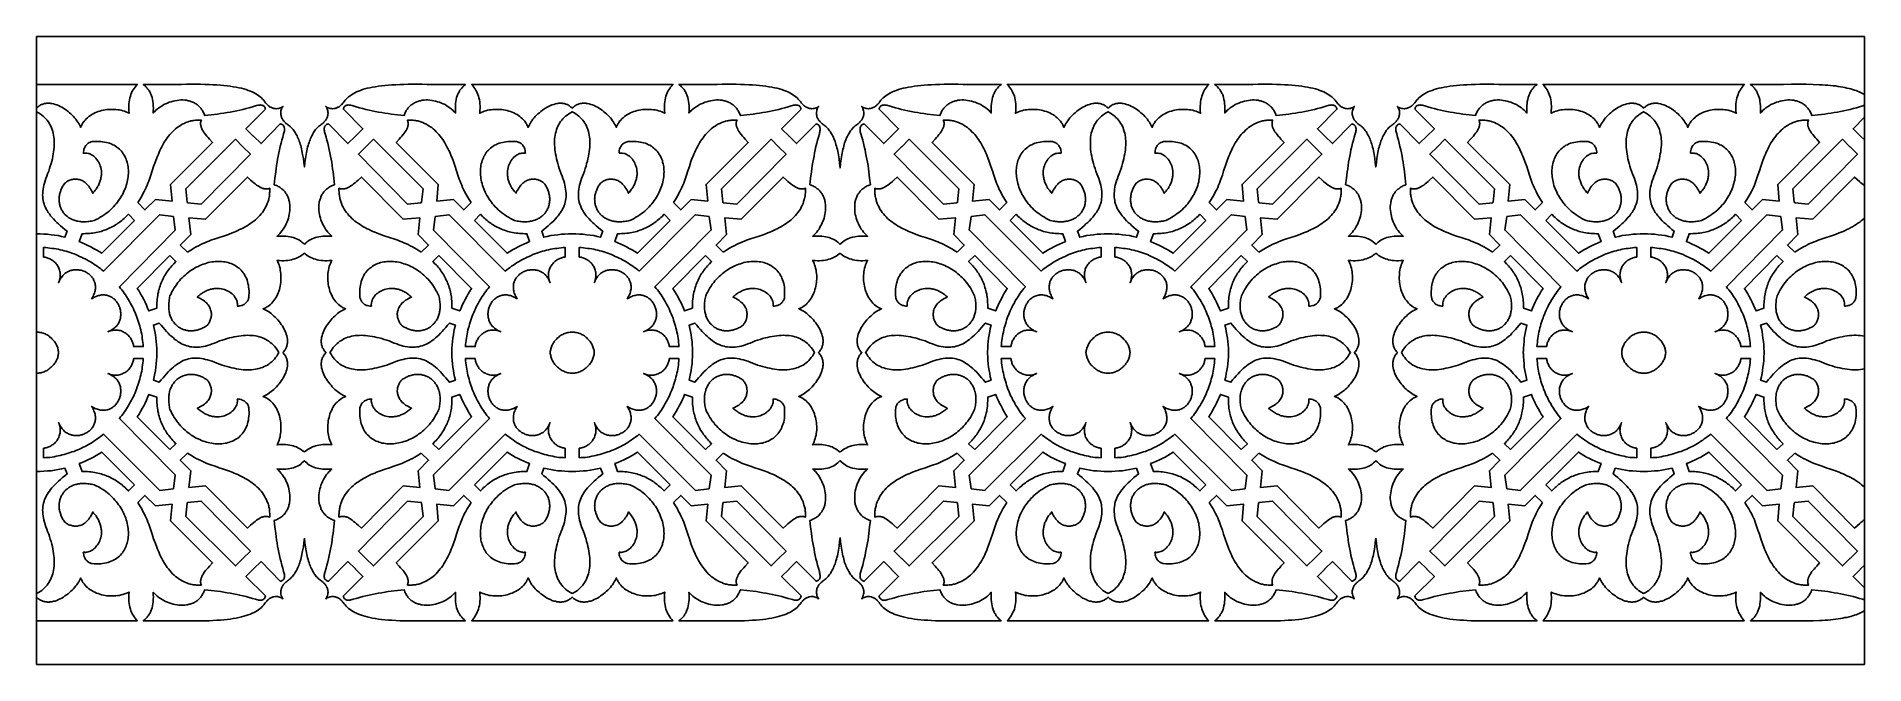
# Model space of a CAD drawing. Extents: x -54 to 62, y -138 to -98.
import ezdxf

# ---------------------------------------------------------------- set-up
doc = ezdxf.new("R2010")
doc.units = 0
doc.header["$MEASUREMENT"] = 0
doc.layers.get('0').update_dxf_attribs({"linetype": 'CONTINUOUS'})
doc.layers.add('LAYER_1', color=18, linetype='CONTINUOUS')

msp = doc.modelspace()

# ---------------------------------------------------------------- linework, layer by layer
for p, q in [((-54.48, -98.2), (-54.48, -138.19)), ((61.94, -98.2), (61.94, -138.19))]:
    msp.add_line(p, q)
at = {"layer": 'LAYER_1'}
for points in [[(61.94, -98.2), (-54.48, -98.2)], [(-54.48, -138.19), (61.94, -138.19)]]:
    msp.add_lwpolyline(points, dxfattribs=at)
for points in [[(-53.3, -101.25), (-54.35, -101.25), (-54.48, -101.25), (-54.48, -102.77), (-54.44, -102.72), (-54.39, -102.69), (-54.35, -102.65), (-54.31, -102.62), (-54.26, -102.59), (-54.22, -102.56), (-54.17, -102.54), (-54.12, -102.52), (-54.07, -102.5), (-54.02, -102.49), (-53.98, -102.47), (-53.93, -102.46), (-53.88, -102.46), (-53.82, -102.45), (-53.77, -102.45), (-53.72, -102.45), (-53.67, -102.45), (-53.62, -102.45), (-53.56, -102.46), (-53.51, -102.47), (-53.4, -102.49), (-53.3, -102.52), (-53.19, -102.56), (-53.08, -102.6), (-52.98, -102.65), (-52.87, -102.7), (-52.77, -102.76), (-52.67, -102.83), (-52.57, -102.9), (-52.47, -102.97), (-52.38, -103.05), (-52.29, -103.13), (-52.21, -103.21), (-52.12, -103.3), (-52.05, -103.38), (-51.98, -103.47), (-51.91, -103.56), (-51.85, -103.65), (-51.79, -103.73), (-51.74, -103.82), (-51.7, -103.9), (-51.67, -103.99), (-51.65, -103.94), (-51.62, -103.88), (-51.6, -103.83), (-51.57, -103.79), (-51.54, -103.74), (-51.52, -103.69), (-51.45, -103.6), (-51.38, -103.52), (-51.31, -103.44), (-51.23, -103.37), (-51.14, -103.3), (-51.05, -103.23), (-50.96, -103.17), (-50.86, -103.12), (-50.76, -103.07), (-50.66, -103.02), (-50.55, -102.98), (-50.44, -102.95), (-50.33, -102.92), (-50.22, -102.89), (-50.11, -102.87), (-49.99, -102.85), (-49.88, -102.84), (-49.76, -102.84), (-49.65, -102.84), (-49.53, -102.84), (-49.42, -102.85), (-49.31, -102.86), (-49.2, -102.88), (-49.09, -102.9), (-48.98, -102.93), (-48.88, -102.96), (-48.78, -103), (-48.68, -103.04), (-48.58, -103.09), (-48.6, -102.92), (-48.6, -102.77), (-48.6, -102.62), (-48.6, -102.48), (-48.58, -102.35), (-48.56, -102.23), (-48.54, -102.11), (-48.5, -102), (-48.47, -101.89), (-48.42, -101.79), (-48.38, -101.69), (-48.32, -101.6), (-48.26, -101.51), (-48.2, -101.42), (-48.14, -101.34), (-48.06, -101.25), (-49.95, -101.25)], [(-37.42, -111.45), (-37.49, -111.37), (-37.57, -111.3), (-37.65, -111.24), (-37.73, -111.18), (-37.82, -111.12), (-37.92, -111.08), (-38.02, -111.04), (-38.12, -111), (-38.23, -110.97), (-38.34, -110.95), (-38.46, -110.93), (-38.59, -110.92), (-38.72, -110.91), (-38.86, -110.91), (-39.01, -110.91), (-39.16, -110.92), (-39.07, -110.84), (-38.99, -110.75), (-38.91, -110.66), (-38.83, -110.56), (-38.76, -110.46), (-38.69, -110.35), (-38.63, -110.24), (-38.58, -110.13), (-38.52, -110.01), (-38.48, -109.89), (-38.44, -109.77), (-38.41, -109.65), (-38.38, -109.53), (-38.36, -109.4), (-38.34, -109.28), (-38.34, -109.16), (-38.34, -109.03), (-38.34, -108.91), (-38.36, -108.79), (-38.37, -108.73), (-38.38, -108.68), (-38.4, -108.62), (-38.41, -108.56), (-38.43, -108.51), (-38.45, -108.45), (-38.47, -108.4), (-38.5, -108.35), (-38.53, -108.29), (-38.55, -108.24), (-38.59, -108.19), (-38.62, -108.15), (-38.65, -108.1), (-38.69, -108.05), (-38.73, -108.01), (-38.78, -107.97), (-38.82, -107.93), (-38.87, -107.89), (-38.92, -107.85), (-38.97, -107.81), (-39.03, -107.78), (-39.08, -107.75), (-39.14, -107.72), (-39.2, -107.69), (-39.27, -107.66), (-39.34, -107.64), (-39.29, -107.23), (-39.24, -106.82), (-39.22, -106.62), (-39.19, -106.42), (-39.15, -106.21), (-39.12, -106.01), (-39.08, -105.81), (-39.04, -105.61), (-39, -105.41), (-38.95, -105.2), (-38.9, -105), (-38.85, -104.8), (-38.8, -104.6), (-38.74, -104.4), (-38.72, -104.33), (-38.7, -104.26), (-38.69, -104.2), (-38.69, -104.14), (-38.69, -104.08), (-38.69, -104.04), (-38.7, -103.99), (-38.71, -103.95), (-38.72, -103.91), (-38.75, -103.88), (-38.77, -103.85), (-38.8, -103.83), (-38.83, -103.81), (-38.87, -103.79), (-38.91, -103.78), (-38.95, -103.77), (-40.18, -105.02), (-40.66, -104.55), (-40.67, -104.55), (-41.14, -104.07), (-39.9, -102.83), (-39.91, -102.79), (-39.92, -102.75), (-39.94, -102.71), (-39.96, -102.68), (-39.98, -102.65), (-40.01, -102.62), (-40.04, -102.6), (-40.08, -102.59), (-40.12, -102.58), (-40.16, -102.57), (-40.21, -102.56), (-40.27, -102.57), (-40.33, -102.57), (-40.39, -102.58), (-40.46, -102.6), (-40.53, -102.62), (-40.73, -102.68), (-40.93, -102.74), (-41.13, -102.79), (-41.33, -102.84), (-41.53, -102.89), (-41.73, -102.93), (-41.94, -102.97), (-42.14, -103.01), (-42.34, -103.04), (-42.54, -103.08), (-42.75, -103.11), (-42.95, -103.14), (-43.36, -103.19), (-43.77, -103.24), (-43.79, -103.17), (-43.82, -103.1), (-43.84, -103.04), (-43.88, -102.98), (-43.91, -102.92), (-43.94, -102.87), (-43.98, -102.82), (-44.02, -102.77), (-44.05, -102.72), (-44.1, -102.68), (-44.14, -102.63), (-44.18, -102.59), (-44.23, -102.56), (-44.27, -102.52), (-44.32, -102.49), (-44.37, -102.46), (-44.42, -102.43), (-44.48, -102.4), (-44.53, -102.38), (-44.58, -102.35), (-44.64, -102.33), (-44.69, -102.32), (-44.75, -102.3), (-44.81, -102.29), (-44.86, -102.27), (-44.92, -102.26), (-45.04, -102.25), (-45.16, -102.24), (-45.29, -102.24), (-45.41, -102.25), (-45.53, -102.27), (-45.66, -102.29), (-45.78, -102.32), (-45.9, -102.35), (-46.02, -102.39), (-46.14, -102.44), (-46.26, -102.49), (-46.37, -102.54), (-46.48, -102.61), (-46.59, -102.67), (-46.69, -102.75), (-46.79, -102.82), (-46.88, -102.9), (-46.96, -102.99), (-47.04, -103.08), (-47.04, -102.91), (-47.03, -102.76), (-47.04, -102.61), (-47.05, -102.47), (-47.07, -102.33), (-47.09, -102.21), (-47.12, -102.09), (-47.15, -101.97), (-47.17, -101.92), (-47.2, -101.87), (-47.22, -101.82), (-47.24, -101.77), (-47.27, -101.72), (-47.3, -101.67), (-47.33, -101.62), (-47.36, -101.58), (-47.4, -101.53), (-47.43, -101.49), (-47.51, -101.41), (-47.59, -101.33), (-47.68, -101.25), (-45.58, -101.25), (-45.25, -101.25), (-44.93, -101.24), (-44.62, -101.24), (-44.32, -101.24), (-44.03, -101.24), (-43.76, -101.25), (-43.49, -101.26), (-43.24, -101.27), (-43, -101.28), (-42.77, -101.3), (-42.55, -101.32), (-42.34, -101.34), (-42.14, -101.37), (-41.95, -101.4), (-41.76, -101.43), (-41.59, -101.46), (-41.43, -101.5), (-41.27, -101.54), (-41.13, -101.58), (-40.99, -101.63), (-40.86, -101.68), (-40.74, -101.73), (-40.62, -101.79), (-40.51, -101.84), (-40.41, -101.91), (-40.32, -101.97), (-40.23, -102.04), (-40.15, -102.11), (-40.08, -102.18), (-40.01, -102.26), (-39.95, -102.34), (-39.89, -102.42), (-39.86, -102.47), (-39.82, -102.51), (-39.78, -102.54), (-39.75, -102.58), (-39.71, -102.61), (-39.67, -102.64), (-39.63, -102.67), (-39.59, -102.69), (-39.55, -102.71), (-39.51, -102.73), (-39.48, -102.75), (-39.44, -102.76), (-39.4, -102.77), (-39.36, -102.78), (-39.28, -102.79), (-39.21, -102.8), (-39.14, -102.79), (-39.07, -102.78), (-39, -102.77), (-38.94, -102.74), (-38.88, -102.72), (-38.83, -102.69), (-38.78, -102.65), (-38.81, -102.7), (-38.85, -102.75), (-38.87, -102.81), (-38.89, -102.87), (-38.91, -102.94), (-38.92, -103.01), (-38.92, -103.08), (-38.92, -103.16), (-38.9, -103.23), (-38.9, -103.27), (-38.88, -103.31), (-38.87, -103.35), (-38.85, -103.39), (-38.84, -103.43), (-38.81, -103.46), (-38.79, -103.5), (-38.76, -103.54), (-38.73, -103.58), (-38.7, -103.62), (-38.67, -103.66), (-38.63, -103.69), (-38.59, -103.73), (-38.54, -103.76), (-38.49, -103.8), (-38.43, -103.84), (-38.38, -103.88), (-38.33, -103.93), (-38.28, -103.97), (-38.23, -104.02), (-38.18, -104.08), (-38.13, -104.13), (-38.09, -104.19), (-38.04, -104.25), (-38, -104.32), (-37.96, -104.39), (-37.92, -104.46), (-37.88, -104.53), (-37.85, -104.61), (-37.81, -104.69), (-37.78, -104.78), (-37.74, -104.86), (-37.71, -104.96), (-37.68, -105.05), (-37.65, -105.15), (-37.62, -105.25), (-37.6, -105.36), (-37.57, -105.47), (-37.55, -105.59), (-37.53, -105.71), (-37.48, -105.96), (-37.45, -106.23), (-37.42, -106.51), (-37.39, -106.23), (-37.35, -105.96), (-37.31, -105.71), (-37.29, -105.59), (-37.26, -105.47), (-37.24, -105.36), (-37.21, -105.25), (-37.18, -105.15), (-37.16, -105.05), (-37.12, -104.96), (-37.09, -104.86), (-37.06, -104.78), (-37.03, -104.69), (-36.99, -104.61), (-36.95, -104.53), (-36.91, -104.46), (-36.88, -104.39), (-36.83, -104.32), (-36.79, -104.25), (-36.75, -104.19), (-36.7, -104.13), (-36.66, -104.08), (-36.61, -104.02), (-36.56, -103.97), (-36.51, -103.93), (-36.46, -103.88), (-36.4, -103.84), (-36.35, -103.8), (-36.29, -103.76), (-36.25, -103.73), (-36.21, -103.69), (-36.17, -103.66), (-36.13, -103.62), (-36.1, -103.58), (-36.07, -103.54), (-36.05, -103.5), (-36.02, -103.46), (-36, -103.43), (-35.98, -103.39), (-35.97, -103.35), (-35.95, -103.31), (-35.94, -103.27), (-35.93, -103.23), (-35.92, -103.16), (-35.91, -103.08), (-35.92, -103.01), (-35.93, -102.94), (-35.94, -102.87), (-35.96, -102.81), (-35.99, -102.75), (-36.02, -102.7), (-36.06, -102.65), (-36.01, -102.69), (-35.96, -102.72), (-35.9, -102.74), (-35.83, -102.77), (-35.77, -102.78), (-35.7, -102.79), (-35.63, -102.8), (-35.55, -102.79), (-35.48, -102.78), (-35.44, -102.77), (-35.4, -102.76), (-35.36, -102.75), (-35.32, -102.73), (-35.28, -102.71), (-35.24, -102.69), (-35.2, -102.67), (-35.17, -102.64), (-35.13, -102.61), (-35.09, -102.58), (-35.05, -102.54), (-35.01, -102.51), (-34.98, -102.47), (-34.94, -102.42), (-34.89, -102.34), (-34.82, -102.26), (-34.76, -102.18), (-34.68, -102.11), (-34.6, -102.04), (-34.51, -101.97), (-34.42, -101.91), (-34.32, -101.84), (-34.21, -101.79), (-34.1, -101.73), (-33.98, -101.68), (-33.85, -101.63), (-33.71, -101.58), (-33.56, -101.54), (-33.41, -101.5), (-33.24, -101.46), (-33.07, -101.43), (-32.89, -101.4), (-32.7, -101.37), (-32.5, -101.34), (-32.29, -101.32), (-32.07, -101.3), (-31.84, -101.28), (-31.59, -101.27), (-31.34, -101.26), (-31.08, -101.25), (-30.8, -101.24), (-30.52, -101.24), (-30.22, -101.24), (-29.91, -101.24), (-29.59, -101.25), (-29.25, -101.25), (-27.16, -101.25), (-27.25, -101.33), (-27.33, -101.41), (-27.4, -101.49), (-27.44, -101.53), (-27.47, -101.58), (-27.51, -101.62), (-27.54, -101.67), (-27.56, -101.72), (-27.59, -101.77), (-27.62, -101.82), (-27.64, -101.87), (-27.66, -101.92), (-27.68, -101.97), (-27.72, -102.09), (-27.75, -102.21), (-27.77, -102.33), (-27.79, -102.47), (-27.8, -102.61), (-27.8, -102.76), (-27.8, -102.91), (-27.79, -103.08), (-27.87, -102.99), (-27.96, -102.9), (-28.05, -102.82), (-28.15, -102.75), (-28.25, -102.67), (-28.35, -102.61), (-28.46, -102.54), (-28.58, -102.49), (-28.69, -102.44), (-28.81, -102.39), (-28.93, -102.35), (-29.06, -102.32), (-29.18, -102.29), (-29.3, -102.27), (-29.43, -102.25), (-29.55, -102.24), (-29.67, -102.24), (-29.79, -102.25), (-29.91, -102.26), (-29.97, -102.27), (-30.03, -102.29), (-30.09, -102.3), (-30.14, -102.32), (-30.2, -102.33), (-30.25, -102.35), (-30.31, -102.38), (-30.36, -102.4), (-30.41, -102.43), (-30.46, -102.46), (-30.51, -102.49), (-30.56, -102.52), (-30.61, -102.56), (-30.65, -102.59), (-30.7, -102.63), (-30.74, -102.68), (-30.78, -102.72), (-30.82, -102.77), (-30.86, -102.82), (-30.89, -102.87), (-30.93, -102.92), (-30.96, -102.98), (-30.99, -103.04), (-31.02, -103.1), (-31.05, -103.17), (-31.07, -103.24), (-31.48, -103.19), (-31.89, -103.14), (-32.09, -103.11), (-32.29, -103.08), (-32.49, -103.04), (-32.7, -103.01), (-32.9, -102.97), (-33.1, -102.93), (-33.3, -102.89), (-33.5, -102.84), (-33.7, -102.79), (-33.91, -102.74), (-34.11, -102.68), (-34.31, -102.62), (-34.38, -102.6), (-34.45, -102.58), (-34.51, -102.57), (-34.57, -102.57), (-34.62, -102.56), (-34.67, -102.57), (-34.72, -102.58), (-34.76, -102.59), (-34.79, -102.6), (-34.83, -102.62), (-34.85, -102.65), (-34.88, -102.68), (-34.9, -102.71), (-34.91, -102.75), (-34.93, -102.79), (-34.93, -102.83), (-33.69, -104.07), (-34.17, -104.55), (-34.17, -104.55), (-34.65, -105.02), (-35.88, -103.77), (-35.93, -103.78), (-35.97, -103.79), (-36, -103.81), (-36.04, -103.83), (-36.06, -103.85), (-36.09, -103.88), (-36.11, -103.91), (-36.13, -103.95), (-36.14, -103.99), (-36.15, -104.04), (-36.15, -104.08), (-36.15, -104.14), (-36.14, -104.2), (-36.13, -104.26), (-36.12, -104.33), (-36.1, -104.4), (-36.04, -104.6), (-35.98, -104.8), (-35.93, -105), (-35.88, -105.2), (-35.84, -105.41), (-35.79, -105.61), (-35.75, -105.81), (-35.72, -106.01), (-35.68, -106.21), (-35.65, -106.42), (-35.62, -106.62), (-35.59, -106.82), (-35.54, -107.23), (-35.5, -107.64), (-35.57, -107.66), (-35.63, -107.69), (-35.69, -107.72), (-35.75, -107.75), (-35.81, -107.78), (-35.86, -107.81), (-35.92, -107.85), (-35.97, -107.89), (-36.01, -107.93), (-36.06, -107.97), (-36.1, -108.01), (-36.14, -108.05), (-36.18, -108.1), (-36.22, -108.15), (-36.25, -108.19), (-36.28, -108.24), (-36.31, -108.29), (-36.34, -108.35), (-36.36, -108.4), (-36.38, -108.45), (-36.4, -108.51), (-36.42, -108.56), (-36.44, -108.62), (-36.45, -108.68), (-36.47, -108.73), (-36.48, -108.79), (-36.49, -108.91), (-36.5, -109.03), (-36.5, -109.16), (-36.49, -109.28), (-36.48, -109.4), (-36.46, -109.53), (-36.43, -109.65), (-36.4, -109.77), (-36.36, -109.89), (-36.31, -110.01), (-36.26, -110.13), (-36.2, -110.24), (-36.14, -110.35), (-36.07, -110.46), (-36, -110.56), (-35.93, -110.66), (-35.85, -110.75), (-35.76, -110.84), (-35.67, -110.92), (-35.83, -110.91), (-35.97, -110.91), (-36.11, -110.91), (-36.25, -110.92), (-36.37, -110.93), (-36.49, -110.95), (-36.61, -110.97), (-36.72, -111), (-36.82, -111.04), (-36.92, -111.08), (-37.01, -111.12), (-37.1, -111.18), (-37.19, -111.24), (-37.27, -111.3), (-37.34, -111.37)], [(-21.54, -101.25), (-20.48, -101.25), (-20.36, -101.25), (-20.23, -101.25), (-19.18, -101.25), (-15.83, -101.25), (-13.95, -101.25), (-14.02, -101.34), (-14.09, -101.42), (-14.15, -101.51), (-14.21, -101.6), (-14.26, -101.69), (-14.31, -101.79), (-14.35, -101.89), (-14.39, -102), (-14.42, -102.11), (-14.45, -102.23), (-14.47, -102.35), (-14.48, -102.48), (-14.49, -102.62), (-14.49, -102.77), (-14.48, -102.92), (-14.47, -103.09), (-14.56, -103.04), (-14.66, -103), (-14.76, -102.96), (-14.86, -102.93), (-14.97, -102.9), (-15.08, -102.88), (-15.19, -102.86), (-15.3, -102.85), (-15.42, -102.84), (-15.53, -102.84), (-15.65, -102.84), (-15.76, -102.84), (-15.88, -102.85), (-15.99, -102.87), (-16.1, -102.89), (-16.22, -102.92), (-16.33, -102.95), (-16.44, -102.98), (-16.54, -103.02), (-16.65, -103.07), (-16.75, -103.12), (-16.84, -103.17), (-16.94, -103.23), (-17.03, -103.3), (-17.11, -103.37), (-17.19, -103.44), (-17.27, -103.52), (-17.34, -103.6), (-17.4, -103.69), (-17.43, -103.74), (-17.46, -103.79), (-17.48, -103.83), (-17.51, -103.88), (-17.53, -103.94), (-17.55, -103.99), (-17.58, -103.9), (-17.63, -103.82), (-17.68, -103.73), (-17.73, -103.65), (-17.79, -103.56), (-17.86, -103.47), (-17.93, -103.38), (-18.01, -103.3), (-18.09, -103.21), (-18.18, -103.13), (-18.26, -103.05), (-18.36, -102.97), (-18.45, -102.9), (-18.55, -102.83), (-18.65, -102.76), (-18.76, -102.7), (-18.86, -102.65), (-18.97, -102.6), (-19.07, -102.56), (-19.18, -102.52), (-19.29, -102.49), (-19.39, -102.47), (-19.45, -102.46), (-19.5, -102.45), (-19.55, -102.45), (-19.6, -102.45), (-19.66, -102.45), (-19.71, -102.45), (-19.76, -102.46), (-19.81, -102.46), (-19.86, -102.47), (-19.91, -102.49), (-19.96, -102.5), (-20.01, -102.52), (-20.05, -102.54), (-20.1, -102.56), (-20.14, -102.59), (-20.19, -102.62), (-20.23, -102.65), (-20.28, -102.69), (-20.32, -102.72), (-20.36, -102.77), (-20.4, -102.72), (-20.44, -102.69), (-20.49, -102.65), (-20.53, -102.62), (-20.57, -102.59), (-20.62, -102.56), (-20.67, -102.54), (-20.71, -102.52), (-20.76, -102.5), (-20.81, -102.49), (-20.86, -102.47), (-20.91, -102.46), (-20.96, -102.46), (-21.01, -102.45), (-21.06, -102.45), (-21.11, -102.45), (-21.17, -102.45), (-21.22, -102.45), (-21.27, -102.46), (-21.33, -102.47), (-21.43, -102.49), (-21.54, -102.52), (-21.65, -102.56), (-21.75, -102.6), (-21.86, -102.65), (-21.96, -102.7), (-22.06, -102.76), (-22.17, -102.83), (-22.26, -102.9), (-22.36, -102.97), (-22.45, -103.05), (-22.54, -103.13), (-22.63, -103.21), (-22.71, -103.3), (-22.79, -103.38), (-22.86, -103.47), (-22.93, -103.56), (-22.99, -103.65), (-23.04, -103.73), (-23.09, -103.82), (-23.13, -103.9), (-23.17, -103.99), (-23.19, -103.94), (-23.21, -103.88), (-23.24, -103.83), (-23.26, -103.79), (-23.29, -103.74), (-23.32, -103.69), (-23.38, -103.6), (-23.45, -103.52), (-23.53, -103.44), (-23.61, -103.37), (-23.69, -103.3), (-23.78, -103.23), (-23.87, -103.17), (-23.97, -103.12), (-24.07, -103.07), (-24.18, -103.02), (-24.28, -102.98), (-24.39, -102.95), (-24.5, -102.92), (-24.61, -102.89), (-24.73, -102.87), (-24.84, -102.85), (-24.96, -102.84), (-25.07, -102.84), (-25.19, -102.84), (-25.3, -102.84), (-25.42, -102.85), (-25.53, -102.86), (-25.64, -102.88), (-25.75, -102.9), (-25.86, -102.93), (-25.96, -102.96), (-26.06, -103), (-26.16, -103.04), (-26.25, -103.09), (-26.24, -102.92), (-26.23, -102.77), (-26.23, -102.62), (-26.24, -102.48), (-26.25, -102.35), (-26.27, -102.23), (-26.3, -102.11), (-26.33, -102), (-26.37, -101.89), (-26.41, -101.79), (-26.46, -101.69), (-26.51, -101.6), (-26.57, -101.51), (-26.63, -101.42), (-26.7, -101.34), (-26.77, -101.25), (-24.89, -101.25)], [(-3.3, -111.45), (-3.22, -111.37), (-3.15, -111.3), (-3.06, -111.24), (-2.98, -111.18), (-2.89, -111.13), (-2.8, -111.08), (-2.7, -111.04), (-2.59, -111), (-2.49, -110.97), (-2.37, -110.95), (-2.25, -110.93), (-2.12, -110.92), (-1.99, -110.91), (-1.85, -110.91), (-1.7, -110.91), (-1.55, -110.92), (-1.64, -110.84), (-1.72, -110.75), (-1.8, -110.66), (-1.88, -110.56), (-1.95, -110.46), (-2.02, -110.35), (-2.08, -110.24), (-2.13, -110.13), (-2.18, -110.01), (-2.23, -109.89), (-2.27, -109.77), (-2.3, -109.65), (-2.33, -109.53), (-2.35, -109.4), (-2.37, -109.28), (-2.37, -109.16), (-2.37, -109.03), (-2.37, -108.91), (-2.35, -108.79), (-2.34, -108.73), (-2.33, -108.68), (-2.31, -108.62), (-2.3, -108.56), (-2.28, -108.51), (-2.26, -108.45), (-2.24, -108.4), (-2.21, -108.35), (-2.18, -108.29), (-2.15, -108.24), (-2.12, -108.19), (-2.09, -108.15), (-2.05, -108.1), (-2.02, -108.05), (-1.98, -108.01), (-1.93, -107.97), (-1.89, -107.93), (-1.84, -107.89), (-1.79, -107.85), (-1.74, -107.81), (-1.68, -107.78), (-1.63, -107.75), (-1.57, -107.72), (-1.5, -107.69), (-1.44, -107.66), (-1.37, -107.64), (-1.42, -107.23), (-1.47, -106.82), (-1.49, -106.62), (-1.52, -106.42), (-1.56, -106.21), (-1.59, -106.01), (-1.63, -105.81), (-1.67, -105.61), (-1.71, -105.41), (-1.76, -105.2), (-1.8, -105), (-1.86, -104.8), (-1.91, -104.6), (-1.97, -104.4), (-1.99, -104.33), (-2.01, -104.26), (-2.02, -104.2), (-2.02, -104.14), (-2.02, -104.08), (-2.02, -104.04), (-2.01, -103.99), (-2, -103.95), (-1.98, -103.91), (-1.96, -103.88), (-1.94, -103.85), (-1.91, -103.83), (-1.88, -103.81), (-1.84, -103.79), (-1.8, -103.78), (-1.76, -103.77), (-0.52, -105.02), (-0.05, -104.55), (-0.04, -104.55), (0.43, -104.07), (-0.81, -102.83), (-0.8, -102.79), (-0.79, -102.75), (-0.77, -102.71), (-0.75, -102.68), (-0.73, -102.65), (-0.7, -102.62), (-0.67, -102.6), (-0.63, -102.59), (-0.59, -102.58), (-0.55, -102.57), (-0.5, -102.56), (-0.44, -102.57), (-0.38, -102.57), (-0.32, -102.58), (-0.25, -102.6), (-0.18, -102.62), (0.02, -102.68), (0.22, -102.74), (0.42, -102.79), (0.62, -102.84), (0.82, -102.89), (1.02, -102.93), (1.23, -102.97), (1.43, -103.01), (1.63, -103.04), (1.83, -103.08), (2.04, -103.11), (2.24, -103.14), (2.65, -103.19), (3.06, -103.24), (3.08, -103.17), (3.11, -103.1), (3.14, -103.04), (3.17, -102.98), (3.2, -102.92), (3.23, -102.87), (3.27, -102.82), (3.31, -102.77), (3.35, -102.72), (3.39, -102.68), (3.43, -102.63), (3.47, -102.59), (3.52, -102.56), (3.57, -102.52), (3.61, -102.49), (3.66, -102.46), (3.71, -102.43), (3.77, -102.4), (3.82, -102.38), (3.87, -102.35), (3.93, -102.33), (3.98, -102.32), (4.04, -102.3), (4.1, -102.29), (4.15, -102.27), (4.21, -102.26), (4.33, -102.25), (4.45, -102.24), (4.58, -102.24), (4.7, -102.25), (4.82, -102.27), (4.95, -102.29), (5.07, -102.32), (5.19, -102.35), (5.31, -102.39), (5.43, -102.44), (5.55, -102.49), (5.66, -102.54), (5.77, -102.61), (5.88, -102.67), (5.98, -102.75), (6.08, -102.82), (6.17, -102.9), (6.25, -102.99), (6.33, -103.08), (6.33, -102.91), (6.32, -102.76), (6.33, -102.61), (6.34, -102.47), (6.36, -102.33), (6.38, -102.21), (6.41, -102.09), (6.44, -101.97), (6.46, -101.92), (6.49, -101.87), (6.51, -101.82), (6.53, -101.77), (6.56, -101.72), (6.59, -101.67), (6.62, -101.62), (6.65, -101.58), (6.69, -101.53), (6.72, -101.49), (6.8, -101.41), (6.88, -101.33), (6.97, -101.25), (4.87, -101.25), (4.54, -101.25), (4.22, -101.24), (3.91, -101.24), (3.61, -101.24), (3.32, -101.24), (3.05, -101.25), (2.78, -101.26), (2.53, -101.27), (2.29, -101.28), (2.06, -101.3), (1.84, -101.32), (1.63, -101.34), (1.43, -101.37), (1.24, -101.4), (1.05, -101.43), (0.88, -101.46), (0.72, -101.5), (0.56, -101.54), (0.42, -101.58), (0.28, -101.63), (0.15, -101.68), (0.03, -101.73), (-0.09, -101.79), (-0.2, -101.84), (-0.3, -101.91), (-0.39, -101.97), (-0.48, -102.04), (-0.56, -102.11), (-0.63, -102.18), (-0.7, -102.26), (-0.76, -102.34), (-0.82, -102.42), (-0.85, -102.47), (-0.89, -102.51), (-0.93, -102.54), (-0.96, -102.58), (-1, -102.61), (-1.04, -102.64), (-1.08, -102.67), (-1.12, -102.69), (-1.16, -102.71), (-1.19, -102.73), (-1.23, -102.75), (-1.27, -102.76), (-1.31, -102.77), (-1.35, -102.78), (-1.43, -102.79), (-1.5, -102.8), (-1.57, -102.79), (-1.64, -102.78), (-1.71, -102.77), (-1.77, -102.74), (-1.83, -102.72), (-1.88, -102.69), (-1.93, -102.65), (-1.89, -102.7), (-1.86, -102.75), (-1.84, -102.81), (-1.82, -102.87), (-1.8, -102.94), (-1.79, -103.01), (-1.79, -103.08), (-1.79, -103.16), (-1.8, -103.23), (-1.81, -103.27), (-1.83, -103.31), (-1.84, -103.35), (-1.86, -103.39), (-1.87, -103.43), (-1.9, -103.46), (-1.92, -103.5), (-1.95, -103.54), (-1.98, -103.58), (-2.01, -103.62), (-2.04, -103.66), (-2.08, -103.69), (-2.12, -103.73), (-2.17, -103.76), (-2.22, -103.8), (-2.28, -103.84), (-2.33, -103.88), (-2.38, -103.93), (-2.44, -103.98), (-2.49, -104.03), (-2.53, -104.08), (-2.58, -104.14), (-2.63, -104.2), (-2.67, -104.26), (-2.71, -104.33), (-2.75, -104.4), (-2.79, -104.47), (-2.83, -104.54), (-2.87, -104.62), (-2.91, -104.71), (-2.94, -104.79), (-2.97, -104.88), (-3.01, -104.98), (-3.04, -105.07), (-3.06, -105.18), (-3.09, -105.28), (-3.12, -105.39), (-3.14, -105.5), (-3.17, -105.62), (-3.19, -105.74), (-3.23, -106), (-3.27, -106.27), (-3.3, -106.57), (-3.33, -106.27), (-3.36, -106), (-3.4, -105.74), (-3.43, -105.62), (-3.45, -105.5), (-3.47, -105.39), (-3.5, -105.28), (-3.53, -105.18), (-3.56, -105.07), (-3.59, -104.98), (-3.62, -104.88), (-3.65, -104.79), (-3.69, -104.71), (-3.72, -104.62), (-3.76, -104.54), (-3.8, -104.47), (-3.84, -104.4), (-3.88, -104.33), (-3.92, -104.26), (-3.97, -104.2), (-4.01, -104.14), (-4.06, -104.08), (-4.11, -104.03), (-4.16, -103.98), (-4.21, -103.93), (-4.26, -103.88), (-4.32, -103.84), (-4.37, -103.8), (-4.43, -103.76), (-4.47, -103.73), (-4.51, -103.69), (-4.55, -103.66), (-4.59, -103.62), (-4.62, -103.58), (-4.65, -103.54), (-4.67, -103.5), (-4.7, -103.46), (-4.72, -103.43), (-4.74, -103.39), (-4.75, -103.35), (-4.77, -103.31), (-4.78, -103.27), (-4.79, -103.23), (-4.8, -103.16), (-4.81, -103.08), (-4.8, -103.01), (-4.79, -102.94), (-4.78, -102.87), (-4.76, -102.81), (-4.73, -102.75), (-4.7, -102.7), (-4.66, -102.65), (-4.71, -102.69), (-4.76, -102.72), (-4.82, -102.74), (-4.88, -102.77), (-4.95, -102.78), (-5.02, -102.79), (-5.09, -102.8), (-5.17, -102.79), (-5.24, -102.78), (-5.28, -102.77), (-5.32, -102.76), (-5.36, -102.75), (-5.4, -102.73), (-5.44, -102.71), (-5.48, -102.69), (-5.51, -102.67), (-5.55, -102.64), (-5.59, -102.61), (-5.63, -102.58), (-5.67, -102.54), (-5.7, -102.51), (-5.74, -102.47), (-5.78, -102.42), (-5.83, -102.34), (-5.9, -102.26), (-5.96, -102.18), (-6.04, -102.11), (-6.12, -102.04), (-6.2, -101.97), (-6.3, -101.91), (-6.4, -101.84), (-6.5, -101.79), (-6.62, -101.73), (-6.74, -101.68), (-6.87, -101.63), (-7.01, -101.58), (-7.16, -101.54), (-7.31, -101.5), (-7.47, -101.46), (-7.65, -101.43), (-7.83, -101.4), (-8.02, -101.37), (-8.22, -101.34), (-8.43, -101.32), (-8.65, -101.3), (-8.88, -101.28), (-9.12, -101.27), (-9.38, -101.26), (-9.64, -101.25), (-9.92, -101.24), (-10.2, -101.24), (-10.5, -101.24), (-10.81, -101.24), (-11.13, -101.25), (-11.47, -101.25), (-13.56, -101.25), (-13.47, -101.33), (-13.39, -101.41), (-13.31, -101.49), (-13.28, -101.53), (-13.24, -101.58), (-13.21, -101.62), (-13.18, -101.67), (-13.15, -101.72), (-13.13, -101.77), (-13.1, -101.82), (-13.08, -101.87), (-13.06, -101.92), (-13.04, -101.97), (-13, -102.09), (-12.97, -102.21), (-12.95, -102.33), (-12.93, -102.47), (-12.92, -102.61), (-12.92, -102.76), (-12.92, -102.91), (-12.93, -103.08), (-12.85, -102.99), (-12.76, -102.9), (-12.67, -102.82), (-12.57, -102.75), (-12.47, -102.67), (-12.36, -102.61), (-12.25, -102.54), (-12.14, -102.49), (-12.02, -102.44), (-11.91, -102.39), (-11.79, -102.35), (-11.66, -102.32), (-11.54, -102.29), (-11.42, -102.27), (-11.29, -102.25), (-11.17, -102.24), (-11.05, -102.24), (-10.93, -102.25), (-10.81, -102.26), (-10.75, -102.27), (-10.69, -102.29), (-10.63, -102.3), (-10.58, -102.32), (-10.52, -102.33), (-10.47, -102.35), (-10.41, -102.38), (-10.36, -102.4), (-10.31, -102.43), (-10.26, -102.46), (-10.21, -102.49), (-10.16, -102.52), (-10.11, -102.56), (-10.07, -102.59), (-10.02, -102.63), (-9.98, -102.68), (-9.94, -102.72), (-9.9, -102.77), (-9.86, -102.82), (-9.83, -102.87), (-9.79, -102.92), (-9.76, -102.98), (-9.73, -103.04), (-9.7, -103.1), (-9.67, -103.17), (-9.65, -103.24), (-9.24, -103.19), (-8.83, -103.14), (-8.63, -103.11), (-8.43, -103.08), (-8.22, -103.04), (-8.02, -103.01), (-7.82, -102.97), (-7.62, -102.93), (-7.42, -102.89), (-7.21, -102.84), (-7.01, -102.79), (-6.81, -102.74), (-6.61, -102.68), (-6.41, -102.62), (-6.34, -102.6), (-6.27, -102.58), (-6.21, -102.57), (-6.15, -102.57), (-6.1, -102.56), (-6.05, -102.57), (-6, -102.58), (-5.96, -102.59), (-5.93, -102.6), (-5.89, -102.62), (-5.87, -102.65), (-5.84, -102.68), (-5.82, -102.71), (-5.81, -102.75), (-5.79, -102.79), (-5.78, -102.83), (-7.03, -104.07), (-6.55, -104.55), (-6.55, -104.55), (-6.07, -105.02), (-4.83, -103.77), (-4.79, -103.78), (-4.75, -103.79), (-4.71, -103.81), (-4.68, -103.83), (-4.65, -103.85), (-4.63, -103.88), (-4.61, -103.91), (-4.59, -103.95), (-4.58, -103.99), (-4.57, -104.04), (-4.57, -104.08), (-4.57, -104.14), (-4.58, -104.2), (-4.59, -104.26), (-4.6, -104.33), (-4.62, -104.4), (-4.68, -104.6), (-4.74, -104.8), (-4.79, -105), (-4.84, -105.2), (-4.88, -105.41), (-4.92, -105.61), (-4.96, -105.81), (-5, -106.01), (-5.04, -106.21), (-5.07, -106.42), (-5.1, -106.62), (-5.13, -106.82), (-5.18, -107.23), (-5.22, -107.64), (-5.15, -107.66), (-5.09, -107.69), (-5.03, -107.72), (-4.97, -107.75), (-4.91, -107.78), (-4.85, -107.81), (-4.8, -107.85), (-4.75, -107.89), (-4.7, -107.93), (-4.66, -107.97), (-4.62, -108.01), (-4.58, -108.05), (-4.54, -108.1), (-4.5, -108.15), (-4.47, -108.19), (-4.44, -108.24), (-4.41, -108.29), (-4.38, -108.35), (-4.36, -108.4), (-4.33, -108.45), (-4.31, -108.51), (-4.3, -108.56), (-4.28, -108.62), (-4.27, -108.68), (-4.25, -108.73), (-4.24, -108.79), (-4.23, -108.91), (-4.22, -109.03), (-4.22, -109.16), (-4.23, -109.28), (-4.24, -109.4), (-4.26, -109.53), (-4.29, -109.65), (-4.32, -109.77), (-4.36, -109.89), (-4.41, -110.01), (-4.46, -110.13), (-4.52, -110.24), (-4.58, -110.35), (-4.64, -110.46), (-4.72, -110.56), (-4.79, -110.66), (-4.87, -110.75), (-4.96, -110.84), (-5.04, -110.92), (-4.89, -110.91), (-4.74, -110.91), (-4.6, -110.91), (-4.47, -110.92), (-4.34, -110.93), (-4.22, -110.95), (-4.11, -110.97), (-4, -111), (-3.9, -111.04), (-3.8, -111.08), (-3.7, -111.13), (-3.61, -111.18), (-3.53, -111.24), (-3.45, -111.3), (-3.37, -111.37)], [(14.95, -101.25), (13.89, -101.25), (13.77, -101.25), (13.64, -101.25), (12.59, -101.25), (9.24, -101.25), (7.35, -101.25), (7.43, -101.34), (7.49, -101.42), (7.56, -101.51), (7.61, -101.6), (7.67, -101.69), (7.71, -101.79), (7.76, -101.89), (7.8, -102), (7.83, -102.11), (7.85, -102.23), (7.87, -102.35), (7.89, -102.48), (7.89, -102.62), (7.89, -102.77), (7.89, -102.92), (7.87, -103.09), (7.97, -103.04), (8.07, -103), (8.17, -102.96), (8.27, -102.93), (8.38, -102.9), (8.49, -102.88), (8.6, -102.86), (8.71, -102.85), (8.82, -102.84), (8.94, -102.84), (9.05, -102.84), (9.17, -102.84), (9.28, -102.85), (9.4, -102.87), (9.51, -102.89), (9.62, -102.92), (9.73, -102.95), (9.84, -102.98), (9.95, -103.02), (10.05, -103.07), (10.15, -103.12), (10.25, -103.17), (10.35, -103.23), (10.43, -103.3), (10.52, -103.37), (10.6, -103.44), (10.67, -103.52), (10.74, -103.6), (10.81, -103.69), (10.84, -103.74), (10.86, -103.79), (10.89, -103.83), (10.91, -103.88), (10.94, -103.94), (10.96, -103.99), (10.99, -103.9), (11.03, -103.82), (11.08, -103.73), (11.14, -103.65), (11.2, -103.56), (11.27, -103.47), (11.34, -103.38), (11.41, -103.3), (11.5, -103.21), (11.58, -103.13), (11.67, -103.05), (11.76, -102.97), (11.86, -102.9), (11.96, -102.83), (12.06, -102.76), (12.16, -102.7), (12.27, -102.65), (12.37, -102.6), (12.48, -102.56), (12.59, -102.52), (12.69, -102.49), (12.8, -102.47), (12.85, -102.46), (12.91, -102.45), (12.96, -102.45), (13.01, -102.45), (13.06, -102.45), (13.11, -102.45), (13.17, -102.46), (13.22, -102.46), (13.27, -102.47), (13.32, -102.49), (13.36, -102.5), (13.41, -102.52), (13.46, -102.54), (13.51, -102.56), (13.55, -102.59), (13.6, -102.62), (13.64, -102.65), (13.68, -102.69), (13.73, -102.72), (13.77, -102.77), (13.81, -102.72), (13.85, -102.69), (13.89, -102.65), (13.94, -102.62), (13.98, -102.59), (14.03, -102.56), (14.07, -102.54), (14.12, -102.52), (14.17, -102.5), (14.22, -102.49), (14.27, -102.47), (14.32, -102.46), (14.37, -102.46), (14.42, -102.45), (14.47, -102.45), (14.52, -102.45), (14.57, -102.45), (14.63, -102.45), (14.68, -102.46), (14.73, -102.47), (14.84, -102.49), (14.95, -102.52), (15.05, -102.56), (15.16, -102.6), (15.26, -102.65), (15.37, -102.7), (15.47, -102.76), (15.57, -102.83), (15.67, -102.9), (15.77, -102.97), (15.86, -103.05), (15.95, -103.13), (16.04, -103.21), (16.12, -103.3), (16.19, -103.38), (16.27, -103.47), (16.33, -103.56), (16.4, -103.65), (16.45, -103.73), (16.5, -103.82), (16.54, -103.9), (16.58, -103.99), (16.6, -103.94), (16.62, -103.88), (16.64, -103.83), (16.67, -103.79), (16.7, -103.74), (16.73, -103.69), (16.79, -103.6), (16.86, -103.52), (16.93, -103.44), (17.01, -103.37), (17.1, -103.3), (17.19, -103.23), (17.28, -103.17), (17.38, -103.12), (17.48, -103.07), (17.58, -103.02), (17.69, -102.98), (17.8, -102.95), (17.91, -102.92), (18.02, -102.89), (18.13, -102.87), (18.25, -102.85), (18.36, -102.84), (18.48, -102.84), (18.59, -102.84), (18.71, -102.84), (18.82, -102.85), (18.94, -102.86), (19.05, -102.88), (19.16, -102.9), (19.26, -102.93), (19.37, -102.96), (19.47, -103), (19.56, -103.04), (19.66, -103.09), (19.64, -102.92), (19.64, -102.77), (19.64, -102.62), (19.65, -102.48), (19.66, -102.35), (19.68, -102.23), (19.71, -102.11), (19.74, -102), (19.78, -101.89), (19.82, -101.79), (19.87, -101.69), (19.92, -101.6), (19.98, -101.51), (20.04, -101.42), (20.11, -101.34), (20.18, -101.25), (18.29, -101.25)], [(30.82, -111.45), (30.9, -111.37), (30.98, -111.3), (31.06, -111.24), (31.14, -111.18), (31.23, -111.12), (31.32, -111.08), (31.42, -111.04), (31.53, -111), (31.63, -110.97), (31.75, -110.95), (31.87, -110.93), (32, -110.92), (32.13, -110.91), (32.27, -110.91), (32.41, -110.91), (32.57, -110.92), (32.48, -110.84), (32.4, -110.75), (32.31, -110.66), (32.24, -110.56), (32.17, -110.46), (32.1, -110.35), (32.04, -110.24), (31.98, -110.13), (31.93, -110.01), (31.89, -109.89), (31.85, -109.77), (31.81, -109.65), (31.79, -109.53), (31.77, -109.4), (31.75, -109.28), (31.74, -109.16), (31.74, -109.03), (31.75, -108.91), (31.77, -108.79), (31.78, -108.73), (31.79, -108.68), (31.8, -108.62), (31.82, -108.56), (31.84, -108.51), (31.86, -108.45), (31.88, -108.4), (31.91, -108.35), (31.93, -108.29), (31.96, -108.24), (31.99, -108.19), (32.03, -108.15), (32.06, -108.1), (32.1, -108.05), (32.14, -108.01), (32.18, -107.97), (32.23, -107.93), (32.28, -107.89), (32.33, -107.85), (32.38, -107.81), (32.43, -107.78), (32.49, -107.75), (32.55, -107.72), (32.61, -107.69), (32.68, -107.66), (32.74, -107.64), (32.7, -107.23), (32.65, -106.82), (32.62, -106.62), (32.59, -106.42), (32.56, -106.21), (32.53, -106.01), (32.49, -105.81), (32.45, -105.61), (32.41, -105.41), (32.36, -105.2), (32.31, -105), (32.26, -104.8), (32.2, -104.6), (32.15, -104.4), (32.13, -104.33), (32.11, -104.26), (32.1, -104.2), (32.09, -104.14), (32.09, -104.08), (32.1, -104.04), (32.1, -103.99), (32.12, -103.95), (32.13, -103.91), (32.15, -103.88), (32.18, -103.85), (32.21, -103.83), (32.24, -103.81), (32.27, -103.79), (32.31, -103.78), (32.36, -103.77), (33.59, -105.02), (34.07, -104.55), (34.07, -104.55), (34.55, -104.07), (33.31, -102.83), (33.32, -102.79), (33.33, -102.75), (33.35, -102.71), (33.37, -102.68), (33.39, -102.65), (33.42, -102.62), (33.45, -102.6), (33.49, -102.59), (33.53, -102.58), (33.57, -102.57), (33.62, -102.56), (33.67, -102.57), (33.73, -102.57), (33.8, -102.58), (33.86, -102.6), (33.94, -102.62), (34.14, -102.68), (34.34, -102.74), (34.54, -102.79), (34.74, -102.84), (34.94, -102.89), (35.14, -102.93), (35.34, -102.97), (35.55, -103.01), (35.75, -103.04), (35.95, -103.08), (36.15, -103.11), (36.36, -103.14), (36.76, -103.19), (37.17, -103.24), (37.2, -103.17), (37.22, -103.1), (37.25, -103.04), (37.28, -102.98), (37.31, -102.92), (37.35, -102.87), (37.38, -102.82), (37.42, -102.77), (37.46, -102.72), (37.5, -102.68), (37.55, -102.63), (37.59, -102.59), (37.64, -102.56), (37.68, -102.52), (37.73, -102.49), (37.78, -102.46), (37.83, -102.43), (37.88, -102.4), (37.93, -102.38), (37.99, -102.35), (38.04, -102.33), (38.1, -102.32), (38.16, -102.3), (38.21, -102.29), (38.27, -102.27), (38.33, -102.26), (38.45, -102.25), (38.57, -102.24), (38.69, -102.24), (38.82, -102.25), (38.94, -102.27), (39.06, -102.29), (39.19, -102.32), (39.31, -102.35), (39.43, -102.39), (39.55, -102.44), (39.66, -102.49), (39.78, -102.54), (39.89, -102.61), (39.99, -102.67), (40.1, -102.75), (40.19, -102.82), (40.28, -102.9), (40.37, -102.99), (40.45, -103.08), (40.44, -102.91), (40.44, -102.76), (40.45, -102.61), (40.46, -102.47), (40.47, -102.33), (40.5, -102.21), (40.53, -102.09), (40.56, -101.97), (40.58, -101.92), (40.6, -101.87), (40.63, -101.82), (40.65, -101.77), (40.68, -101.72), (40.71, -101.67), (40.74, -101.62), (40.77, -101.58), (40.8, -101.53), (40.84, -101.49), (40.91, -101.41), (41, -101.33), (41.09, -101.25), (38.99, -101.25), (38.65, -101.25), (38.33, -101.24), (38.02, -101.24), (37.73, -101.24), (37.44, -101.24), (37.16, -101.25), (36.9, -101.26), (36.65, -101.27), (36.41, -101.28), (36.18, -101.3), (35.95, -101.32), (35.74, -101.34), (35.54, -101.37), (35.35, -101.4), (35.17, -101.43), (35, -101.46), (34.83, -101.5), (34.68, -101.54), (34.53, -101.58), (34.4, -101.63), (34.26, -101.68), (34.14, -101.73), (34.03, -101.79), (33.92, -101.84), (33.82, -101.91), (33.73, -101.97), (33.64, -102.04), (33.56, -102.11), (33.49, -102.18), (33.42, -102.26), (33.36, -102.34), (33.3, -102.42), (33.26, -102.47), (33.23, -102.51), (33.19, -102.54), (33.15, -102.58), (33.12, -102.61), (33.08, -102.64), (33.04, -102.67), (33, -102.69), (32.96, -102.71), (32.92, -102.73), (32.88, -102.75), (32.84, -102.76), (32.8, -102.77), (32.77, -102.78), (32.69, -102.79), (32.62, -102.8), (32.54, -102.79), (32.47, -102.78), (32.41, -102.77), (32.34, -102.74), (32.29, -102.72), (32.23, -102.69), (32.19, -102.65), (32.22, -102.7), (32.25, -102.75), (32.28, -102.81), (32.3, -102.87), (32.32, -102.94), (32.33, -103.01), (32.33, -103.08), (32.32, -103.16), (32.31, -103.23), (32.3, -103.27), (32.29, -103.31), (32.28, -103.35), (32.26, -103.39), (32.24, -103.43), (32.22, -103.46), (32.2, -103.5), (32.17, -103.54), (32.14, -103.58), (32.11, -103.62), (32.07, -103.66), (32.04, -103.69), (32, -103.73), (31.95, -103.76), (31.9, -103.8), (31.84, -103.84), (31.79, -103.88), (31.73, -103.93), (31.68, -103.97), (31.63, -104.02), (31.59, -104.08), (31.54, -104.13), (31.49, -104.19), (31.45, -104.25), (31.41, -104.32), (31.37, -104.39), (31.33, -104.46), (31.29, -104.53), (31.25, -104.61), (31.22, -104.69), (31.18, -104.78), (31.15, -104.86), (31.12, -104.96), (31.09, -105.05), (31.06, -105.15), (31.03, -105.25), (31, -105.36), (30.98, -105.47), (30.96, -105.59), (30.93, -105.71), (30.89, -105.96), (30.86, -106.23), (30.82, -106.51), (30.79, -106.23), (30.76, -105.96), (30.72, -105.71), (30.69, -105.59), (30.67, -105.47), (30.65, -105.36), (30.62, -105.25), (30.59, -105.15), (30.56, -105.05), (30.53, -104.96), (30.5, -104.86), (30.47, -104.78), (30.43, -104.69), (30.4, -104.61), (30.36, -104.53), (30.32, -104.46), (30.28, -104.39), (30.24, -104.32), (30.2, -104.25), (30.15, -104.19), (30.11, -104.13), (30.06, -104.08), (30.01, -104.02), (29.97, -103.97), (29.91, -103.93), (29.86, -103.88), (29.81, -103.84), (29.75, -103.8), (29.7, -103.76), (29.65, -103.73), (29.61, -103.69), (29.57, -103.66), (29.54, -103.62), (29.51, -103.58), (29.48, -103.54), (29.45, -103.5), (29.43, -103.46), (29.41, -103.43), (29.39, -103.39), (29.37, -103.35), (29.36, -103.31), (29.35, -103.27), (29.34, -103.23), (29.32, -103.16), (29.32, -103.08), (29.32, -103.01), (29.33, -102.94), (29.35, -102.87), (29.37, -102.81), (29.4, -102.75), (29.43, -102.7), (29.46, -102.65), (29.41, -102.69), (29.36, -102.72), (29.3, -102.74), (29.24, -102.77), (29.18, -102.78), (29.11, -102.79), (29.03, -102.8), (28.96, -102.79), (28.88, -102.78), (28.84, -102.77), (28.81, -102.76), (28.77, -102.75), (28.73, -102.73), (28.69, -102.71), (28.65, -102.69), (28.61, -102.67), (28.57, -102.64), (28.53, -102.61), (28.5, -102.58), (28.46, -102.54), (28.42, -102.51), (28.39, -102.47), (28.35, -102.42), (28.29, -102.34), (28.23, -102.26), (28.16, -102.18), (28.09, -102.11), (28.01, -102.04), (27.92, -101.97), (27.83, -101.91), (27.73, -101.84), (27.62, -101.79), (27.51, -101.73), (27.38, -101.68), (27.25, -101.63), (27.12, -101.58), (26.97, -101.54), (26.81, -101.5), (26.65, -101.46), (26.48, -101.43), (26.3, -101.4), (26.11, -101.37), (25.91, -101.34), (25.69, -101.32), (25.47, -101.3), (25.24, -101.28), (25, -101.27), (24.75, -101.26), (24.49, -101.25), (24.21, -101.24), (23.92, -101.24), (23.63, -101.24), (23.32, -101.24), (22.99, -101.25), (22.66, -101.25), (20.56, -101.25), (20.65, -101.33), (20.74, -101.41), (20.81, -101.49), (20.85, -101.53), (20.88, -101.58), (20.91, -101.62), (20.94, -101.67), (20.97, -101.72), (21, -101.77), (21.02, -101.82), (21.05, -101.87), (21.07, -101.92), (21.09, -101.97), (21.12, -102.09), (21.15, -102.21), (21.18, -102.33), (21.19, -102.47), (21.2, -102.61), (21.21, -102.76), (21.21, -102.91), (21.2, -103.08), (21.28, -102.99), (21.36, -102.9), (21.46, -102.82), (21.55, -102.75), (21.65, -102.67), (21.76, -102.61), (21.87, -102.54), (21.98, -102.49), (22.1, -102.44), (22.22, -102.39), (22.34, -102.35), (22.46, -102.32), (22.59, -102.29), (22.71, -102.27), (22.83, -102.25), (22.96, -102.24), (23.08, -102.24), (23.2, -102.25), (23.32, -102.26), (23.38, -102.27), (23.44, -102.29), (23.49, -102.3), (23.55, -102.32), (23.61, -102.33), (23.66, -102.35), (23.71, -102.38), (23.77, -102.4), (23.82, -102.43), (23.87, -102.46), (23.92, -102.49), (23.97, -102.52), (24.01, -102.56), (24.06, -102.59), (24.1, -102.63), (24.15, -102.68), (24.19, -102.72), (24.23, -102.77), (24.26, -102.82), (24.3, -102.87), (24.33, -102.92), (24.37, -102.98), (24.4, -103.04), (24.43, -103.1), (24.45, -103.17), (24.48, -103.24), (24.89, -103.19), (25.29, -103.14), (25.5, -103.11), (25.7, -103.08), (25.9, -103.04), (26.1, -103.01), (26.31, -102.97), (26.51, -102.93), (26.71, -102.89), (26.91, -102.84), (27.11, -102.79), (27.31, -102.74), (27.51, -102.68), (27.71, -102.62), (27.79, -102.6), (27.85, -102.58), (27.92, -102.57), (27.98, -102.57), (28.03, -102.56), (28.08, -102.57), (28.12, -102.58), (28.16, -102.59), (28.2, -102.6), (28.23, -102.62), (28.26, -102.65), (28.28, -102.68), (28.3, -102.71), (28.32, -102.75), (28.33, -102.79), (28.34, -102.83), (27.1, -104.07), (27.58, -104.55), (27.58, -104.55), (28.06, -105.02), (29.29, -103.77), (29.33, -103.78), (29.37, -103.79), (29.41, -103.81), (29.44, -103.83), (29.47, -103.85), (29.5, -103.88), (29.52, -103.91), (29.53, -103.95), (29.55, -103.99), (29.55, -104.04), (29.56, -104.08), (29.56, -104.14), (29.55, -104.2), (29.54, -104.26), (29.52, -104.33), (29.5, -104.4), (29.44, -104.6), (29.39, -104.8), (29.34, -105), (29.29, -105.2), (29.24, -105.41), (29.2, -105.61), (29.16, -105.81), (29.12, -106.01), (29.09, -106.21), (29.06, -106.42), (29.03, -106.62), (29, -106.82), (28.95, -107.23), (28.9, -107.64), (28.97, -107.66), (29.04, -107.69), (29.1, -107.72), (29.16, -107.75), (29.22, -107.78), (29.27, -107.81), (29.32, -107.85), (29.37, -107.89), (29.42, -107.93), (29.47, -107.97), (29.51, -108.01), (29.55, -108.05), (29.59, -108.1), (29.62, -108.15), (29.66, -108.19), (29.69, -108.24), (29.72, -108.29), (29.74, -108.35), (29.77, -108.4), (29.79, -108.45), (29.81, -108.51), (29.83, -108.56), (29.85, -108.62), (29.86, -108.68), (29.87, -108.73), (29.88, -108.79), (29.9, -108.91), (29.91, -109.03), (29.91, -109.16), (29.9, -109.28), (29.88, -109.4), (29.86, -109.53), (29.84, -109.65), (29.8, -109.77), (29.76, -109.89), (29.72, -110.01), (29.67, -110.13), (29.61, -110.24), (29.55, -110.35), (29.48, -110.46), (29.41, -110.56), (29.33, -110.66), (29.25, -110.75), (29.17, -110.84), (29.08, -110.92), (29.24, -110.91), (29.38, -110.91), (29.52, -110.91), (29.65, -110.92), (29.78, -110.93), (29.9, -110.95), (30.01, -110.97), (30.12, -111), (30.23, -111.04), (30.33, -111.08), (30.42, -111.12), (30.51, -111.18), (30.59, -111.24), (30.67, -111.3), (30.75, -111.37)], [(49.06, -101.25), (48.01, -101.25), (47.88, -101.25), (47.76, -101.25), (46.7, -101.25), (43.36, -101.25), (41.47, -101.25), (41.54, -101.34), (41.61, -101.42), (41.67, -101.51), (41.73, -101.6), (41.78, -101.69), (41.83, -101.79), (41.87, -101.89), (41.91, -102), (41.94, -102.11), (41.97, -102.23), (41.99, -102.35), (42, -102.48), (42.01, -102.62), (42.01, -102.77), (42, -102.92), (41.99, -103.09), (42.08, -103.04), (42.18, -103), (42.28, -102.96), (42.39, -102.93), (42.49, -102.9), (42.6, -102.88), (42.71, -102.86), (42.83, -102.85), (42.94, -102.84), (43.05, -102.84), (43.17, -102.84), (43.29, -102.84), (43.4, -102.85), (43.51, -102.87), (43.63, -102.89), (43.74, -102.92), (43.85, -102.95), (43.96, -102.98), (44.07, -103.02), (44.17, -103.07), (44.27, -103.12), (44.37, -103.17), (44.46, -103.23), (44.55, -103.3), (44.64, -103.37), (44.72, -103.44), (44.79, -103.52), (44.86, -103.6), (44.92, -103.69), (44.95, -103.74), (44.98, -103.79), (45.01, -103.83), (45.03, -103.88), (45.05, -103.94), (45.07, -103.99), (45.11, -103.9), (45.15, -103.82), (45.2, -103.73), (45.25, -103.65), (45.32, -103.56), (45.38, -103.47), (45.45, -103.38), (45.53, -103.3), (45.61, -103.21), (45.7, -103.13), (45.79, -103.05), (45.88, -102.97), (45.98, -102.9), (46.08, -102.83), (46.18, -102.76), (46.28, -102.7), (46.38, -102.65), (46.49, -102.6), (46.6, -102.56), (46.7, -102.52), (46.81, -102.49), (46.92, -102.47), (46.97, -102.46), (47.02, -102.45), (47.08, -102.45), (47.13, -102.45), (47.18, -102.45), (47.23, -102.45), (47.28, -102.46), (47.33, -102.46), (47.38, -102.47), (47.43, -102.49), (47.48, -102.5), (47.53, -102.52), (47.58, -102.54), (47.62, -102.56), (47.67, -102.59), (47.71, -102.62), (47.76, -102.65), (47.8, -102.69), (47.84, -102.72), (47.88, -102.77), (47.92, -102.72), (47.97, -102.69), (48.01, -102.65), (48.05, -102.62), (48.1, -102.59), (48.14, -102.56), (48.19, -102.54), (48.24, -102.52), (48.29, -102.5), (48.33, -102.49), (48.38, -102.47), (48.43, -102.46), (48.48, -102.46), (48.53, -102.45), (48.59, -102.45), (48.64, -102.45), (48.69, -102.45), (48.74, -102.45), (48.8, -102.46), (48.85, -102.47), (48.96, -102.49), (49.06, -102.52), (49.17, -102.56), (49.28, -102.6), (49.38, -102.65), (49.49, -102.7), (49.59, -102.76), (49.69, -102.83), (49.79, -102.9), (49.88, -102.97), (49.98, -103.05), (50.07, -103.13), (50.15, -103.21), (50.23, -103.3), (50.31, -103.38), (50.38, -103.47), (50.45, -103.56), (50.51, -103.65), (50.57, -103.73), (50.62, -103.82), (50.66, -103.9), (50.69, -103.99), (50.71, -103.94), (50.74, -103.88), (50.76, -103.83), (50.79, -103.79), (50.81, -103.74), (50.84, -103.69), (50.91, -103.6), (50.98, -103.52), (51.05, -103.44), (51.13, -103.37), (51.21, -103.3), (51.3, -103.23), (51.4, -103.17), (51.49, -103.12), (51.6, -103.07), (51.7, -103.02), (51.81, -102.98), (51.91, -102.95), (52.03, -102.92), (52.14, -102.89), (52.25, -102.87), (52.37, -102.85), (52.48, -102.84), (52.6, -102.84), (52.71, -102.84), (52.83, -102.84), (52.94, -102.85), (53.05, -102.86), (53.16, -102.88), (53.27, -102.9), (53.38, -102.93), (53.48, -102.96), (53.58, -103), (53.68, -103.04), (53.78, -103.09), (53.76, -102.92), (53.75, -102.77), (53.76, -102.62), (53.76, -102.48), (53.78, -102.35), (53.8, -102.23), (53.82, -102.11), (53.85, -102), (53.89, -101.89), (53.93, -101.79), (53.98, -101.69), (54.04, -101.6), (54.09, -101.51), (54.16, -101.42), (54.22, -101.34), (54.29, -101.25), (52.41, -101.25)], [(61.94, -102.59), (61.89, -102.6), (61.83, -102.62), (61.63, -102.68), (61.43, -102.74), (61.23, -102.79), (61.03, -102.84), (60.83, -102.89), (60.62, -102.93), (60.42, -102.97), (60.22, -103.01), (60.02, -103.04), (59.82, -103.08), (59.61, -103.11), (59.41, -103.14), (59, -103.19), (58.59, -103.24), (58.57, -103.17), (58.54, -103.1), (58.51, -103.04), (58.48, -102.98), (58.45, -102.92), (58.42, -102.87), (58.38, -102.82), (58.34, -102.77), (58.3, -102.72), (58.26, -102.68), (58.22, -102.63), (58.18, -102.59), (58.13, -102.56), (58.08, -102.52), (58.04, -102.49), (57.99, -102.46), (57.94, -102.43), (57.88, -102.4), (57.83, -102.38), (57.78, -102.35), (57.72, -102.33), (57.67, -102.32), (57.61, -102.3), (57.55, -102.29), (57.49, -102.27), (57.44, -102.26), (57.32, -102.25), (57.2, -102.24), (57.07, -102.24), (56.95, -102.25), (56.83, -102.27), (56.7, -102.29), (56.58, -102.32), (56.46, -102.35), (56.34, -102.39), (56.22, -102.44), (56.1, -102.49), (55.99, -102.54), (55.88, -102.61), (55.77, -102.67), (55.67, -102.75), (55.57, -102.82), (55.48, -102.9), (55.4, -102.99), (55.32, -103.08), (55.32, -102.91), (55.32, -102.76), (55.32, -102.61), (55.31, -102.47), (55.29, -102.33), (55.27, -102.21), (55.24, -102.09), (55.2, -101.97), (55.18, -101.92), (55.16, -101.87), (55.14, -101.82), (55.11, -101.77), (55.09, -101.72), (55.06, -101.67), (55.03, -101.62), (55, -101.58), (54.96, -101.53), (54.93, -101.49), (54.85, -101.41), (54.77, -101.33), (54.68, -101.25), (56.78, -101.25), (57.29, -101.24), (57.78, -101.24), (58.24, -101.24), (58.67, -101.25), (59.07, -101.27), (59.26, -101.28), (59.44, -101.29), (59.62, -101.3), (59.79, -101.32), (59.96, -101.34), (60.12, -101.35), (60.27, -101.38), (60.42, -101.4), (60.56, -101.42), (60.7, -101.45), (60.83, -101.48), (60.96, -101.51), (61.08, -101.54), (61.19, -101.57), (61.3, -101.61), (61.41, -101.64), (61.51, -101.68), (61.61, -101.72), (61.7, -101.76), (61.78, -101.81), (61.86, -101.86), (61.94, -101.9)], [(-54.48, -110.76), (-54.24, -110.77), (-54.01, -110.78), (-53.78, -110.79), (-53.55, -110.82), (-53.33, -110.85), (-53.11, -110.88), (-52.88, -110.93), (-52.67, -110.98), (-52.53, -110.6), (-52.68, -110.48), (-52.82, -110.37), (-52.95, -110.26), (-53.07, -110.14), (-53.19, -110.04), (-53.3, -109.93), (-53.4, -109.82), (-53.5, -109.71), (-53.58, -109.61), (-53.66, -109.5), (-53.74, -109.4), (-53.8, -109.29), (-53.86, -109.19), (-53.91, -109.08), (-53.96, -108.97), (-54, -108.87), (-54.03, -108.76), (-54.05, -108.65), (-54.07, -108.53), (-54.08, -108.42), (-54.09, -108.3), (-54.08, -108.18), (-54.07, -108.06), (-54.06, -107.93), (-54.04, -107.8), (-54.01, -107.67), (-53.97, -107.53), (-53.93, -107.39), (-53.88, -107.24), (-53.83, -107.09), (-53.77, -106.94), (-53.7, -106.78), (-53.65, -106.61), (-53.6, -106.45), (-53.55, -106.29), (-53.51, -106.14), (-53.47, -105.98), (-53.44, -105.83), (-53.41, -105.68), (-53.39, -105.54), (-53.37, -105.39), (-53.36, -105.25), (-53.35, -105.12), (-53.35, -104.98), (-53.35, -104.85), (-53.36, -104.72), (-53.37, -104.6), (-53.39, -104.48), (-53.41, -104.36), (-53.44, -104.24), (-53.48, -104.13), (-53.52, -104.02), (-53.56, -103.91), (-53.62, -103.81), (-53.67, -103.71), (-53.74, -103.62), (-53.81, -103.53), (-53.88, -103.44), (-53.97, -103.36), (-54.06, -103.27), (-54.15, -103.2), (-54.25, -103.12), (-54.36, -103.05), (-54.48, -102.99)], [(-48.03, -108.78), (-47.57, -109.24), (-46.9, -108.58), (-45.84, -108.68), (-45.94, -107.62), (-43.27, -104.94), (-43.46, -104.74), (-43.55, -104.64), (-43.63, -104.54), (-43.71, -104.45), (-43.78, -104.36), (-43.84, -104.27), (-43.89, -104.18), (-43.94, -104.1), (-43.96, -104.05), (-43.98, -104.01), (-43.99, -103.97), (-44, -103.93), (-44.02, -103.89), (-44.02, -103.85), (-44.03, -103.81), (-44.03, -103.76), (-44.03, -103.72), (-44.03, -103.68), (-44.02, -103.64), (-44.01, -103.6), (-44, -103.56), (-43.98, -103.52), (-44.06, -103.52), (-44.14, -103.52), (-44.21, -103.52), (-44.28, -103.53), (-44.36, -103.53), (-44.43, -103.54), (-44.5, -103.55), (-44.57, -103.57), (-44.64, -103.58), (-44.7, -103.6), (-44.77, -103.62), (-44.83, -103.64), (-44.96, -103.68), (-45.08, -103.73), (-45.2, -103.79), (-45.31, -103.86), (-45.42, -103.93), (-45.52, -104), (-45.62, -104.08), (-45.72, -104.17), (-45.81, -104.26), (-45.9, -104.35), (-45.99, -104.45), (-46.07, -104.55), (-46.15, -104.65), (-46.23, -104.76), (-46.3, -104.87), (-46.37, -104.98), (-46.43, -105.1), (-46.5, -105.22), (-46.56, -105.33), (-46.62, -105.45), (-46.67, -105.57), (-46.72, -105.69), (-46.78, -105.81), (-46.82, -105.93), (-46.91, -106.17), (-47.02, -106.48), (-47.11, -106.76), (-47.2, -107.03), (-47.28, -107.29), (-47.33, -107.42), (-47.38, -107.54), (-47.43, -107.67), (-47.49, -107.81), (-47.55, -107.94), (-47.62, -108.08), (-47.7, -108.22), (-47.78, -108.37), (-47.9, -108.58)], [(-26.8, -108.78), (-27.27, -109.24), (-27.93, -108.58), (-28.99, -108.68), (-28.89, -107.62), (-31.57, -104.94), (-31.38, -104.74), (-31.29, -104.64), (-31.21, -104.54), (-31.13, -104.45), (-31.06, -104.36), (-31, -104.27), (-30.94, -104.18), (-30.9, -104.1), (-30.88, -104.05), (-30.86, -104.01), (-30.84, -103.97), (-30.83, -103.93), (-30.82, -103.89), (-30.81, -103.85), (-30.81, -103.81), (-30.81, -103.76), (-30.81, -103.72), (-30.81, -103.68), (-30.82, -103.64), (-30.83, -103.6), (-30.84, -103.56), (-30.85, -103.52), (-30.78, -103.52), (-30.7, -103.52), (-30.63, -103.52), (-30.55, -103.53), (-30.48, -103.53), (-30.41, -103.54), (-30.34, -103.55), (-30.27, -103.57), (-30.2, -103.58), (-30.13, -103.6), (-30.07, -103.62), (-30, -103.64), (-29.88, -103.68), (-29.76, -103.73), (-29.64, -103.79), (-29.53, -103.86), (-29.42, -103.93), (-29.31, -104), (-29.21, -104.08), (-29.11, -104.17), (-29.02, -104.26), (-28.93, -104.35), (-28.85, -104.45), (-28.76, -104.55), (-28.69, -104.65), (-28.61, -104.76), (-28.54, -104.87), (-28.47, -104.98), (-28.4, -105.1), (-28.34, -105.22), (-28.28, -105.33), (-28.22, -105.45), (-28.16, -105.57), (-28.11, -105.69), (-28.06, -105.81), (-28.01, -105.93), (-27.92, -106.17), (-27.82, -106.48), (-27.72, -106.76), (-27.64, -107.03), (-27.55, -107.29), (-27.5, -107.42), (-27.46, -107.54), (-27.4, -107.67), (-27.35, -107.81), (-27.28, -107.94), (-27.21, -108.08), (-27.14, -108.22), (-27.05, -108.37), (-26.93, -108.58)], [(-20.36, -110.76), (-20.59, -110.77), (-20.82, -110.78), (-21.05, -110.79), (-21.28, -110.82), (-21.51, -110.85), (-21.73, -110.88), (-21.95, -110.93), (-22.17, -110.98), (-22.3, -110.6), (-22.16, -110.48), (-22.02, -110.37), (-21.89, -110.26), (-21.76, -110.14), (-21.65, -110.04), (-21.54, -109.93), (-21.43, -109.82), (-21.34, -109.71), (-21.25, -109.61), (-21.17, -109.5), (-21.1, -109.4), (-21.03, -109.29), (-20.97, -109.19), (-20.92, -109.08), (-20.88, -108.97), (-20.84, -108.87), (-20.81, -108.76), (-20.78, -108.65), (-20.76, -108.53), (-20.75, -108.42), (-20.75, -108.3), (-20.75, -108.18), (-20.76, -108.06), (-20.78, -107.93), (-20.8, -107.8), (-20.83, -107.67), (-20.86, -107.53), (-20.9, -107.39), (-20.95, -107.24), (-21.01, -107.09), (-21.07, -106.94), (-21.13, -106.78), (-21.19, -106.61), (-21.24, -106.45), (-21.28, -106.29), (-21.32, -106.14), (-21.36, -105.98), (-21.39, -105.83), (-21.42, -105.68), (-21.44, -105.54), (-21.46, -105.39), (-21.47, -105.25), (-21.48, -105.12), (-21.49, -104.98), (-21.48, -104.85), (-21.48, -104.72), (-21.46, -104.6), (-21.44, -104.48), (-21.42, -104.36), (-21.39, -104.24), (-21.36, -104.13), (-21.32, -104.02), (-21.27, -103.91), (-21.22, -103.81), (-21.16, -103.71), (-21.1, -103.62), (-21.03, -103.53), (-20.95, -103.44), (-20.87, -103.36), (-20.78, -103.27), (-20.68, -103.2), (-20.58, -103.12), (-20.47, -103.05), (-20.36, -102.99), (-20.24, -103.05), (-20.14, -103.12), (-20.03, -103.2), (-19.94, -103.27), (-19.85, -103.36), (-19.77, -103.44), (-19.69, -103.53), (-19.62, -103.62), (-19.56, -103.71), (-19.5, -103.81), (-19.45, -103.91), (-19.4, -104.02), (-19.36, -104.13), (-19.33, -104.24), (-19.3, -104.36), (-19.27, -104.48), (-19.26, -104.6), (-19.24, -104.72), (-19.24, -104.85), (-19.23, -104.98), (-19.24, -105.12), (-19.24, -105.25), (-19.26, -105.39), (-19.28, -105.54), (-19.3, -105.68), (-19.33, -105.83), (-19.36, -105.98), (-19.39, -106.14), (-19.44, -106.29), (-19.48, -106.45), (-19.53, -106.61), (-19.58, -106.78), (-19.65, -106.94), (-19.71, -107.09), (-19.77, -107.24), (-19.81, -107.39), (-19.86, -107.53), (-19.89, -107.67), (-19.92, -107.8), (-19.94, -107.93), (-19.96, -108.06), (-19.97, -108.18), (-19.97, -108.3), (-19.97, -108.42), (-19.95, -108.53), (-19.94, -108.65), (-19.91, -108.76), (-19.88, -108.87), (-19.84, -108.97), (-19.8, -109.08), (-19.75, -109.19), (-19.69, -109.29), (-19.62, -109.4), (-19.55, -109.5), (-19.47, -109.61), (-19.38, -109.71), (-19.28, -109.82), (-19.18, -109.93), (-19.07, -110.04), (-18.96, -110.14), (-18.83, -110.26), (-18.7, -110.37), (-18.56, -110.48), (-18.42, -110.6), (-18.55, -110.98), (-18.77, -110.93), (-18.99, -110.88), (-19.21, -110.85), (-19.44, -110.82), (-19.66, -110.79), (-19.89, -110.78), (-20.13, -110.77)], [(-13.91, -108.78), (-13.45, -109.24), (-12.78, -108.58), (-11.73, -108.68), (-11.83, -107.62), (-9.15, -104.94), (-9.34, -104.74), (-9.43, -104.64), (-9.51, -104.54), (-9.59, -104.45), (-9.66, -104.36), (-9.72, -104.27), (-9.78, -104.18), (-9.82, -104.1), (-9.84, -104.05), (-9.86, -104.01), (-9.88, -103.97), (-9.89, -103.93), (-9.9, -103.89), (-9.91, -103.85), (-9.91, -103.81), (-9.91, -103.76), (-9.91, -103.72), (-9.91, -103.68), (-9.9, -103.64), (-9.89, -103.6), (-9.88, -103.56), (-9.86, -103.52), (-9.94, -103.52), (-10.02, -103.52), (-10.09, -103.52), (-10.17, -103.53), (-10.24, -103.53), (-10.31, -103.54), (-10.38, -103.55), (-10.45, -103.57), (-10.52, -103.58), (-10.59, -103.6), (-10.65, -103.62), (-10.72, -103.64), (-10.84, -103.68), (-10.96, -103.73), (-11.08, -103.79), (-11.19, -103.86), (-11.3, -103.93), (-11.41, -104), (-11.51, -104.08), (-11.6, -104.17), (-11.7, -104.26), (-11.79, -104.35), (-11.87, -104.45), (-11.95, -104.55), (-12.03, -104.65), (-12.11, -104.76), (-12.18, -104.87), (-12.25, -104.98), (-12.32, -105.1), (-12.38, -105.22), (-12.44, -105.33), (-12.5, -105.45), (-12.56, -105.57), (-12.61, -105.69), (-12.66, -105.81), (-12.71, -105.93), (-12.8, -106.17), (-12.9, -106.48), (-12.99, -106.76), (-13.08, -107.03), (-13.17, -107.29), (-13.21, -107.42), (-13.26, -107.54), (-13.32, -107.67), (-13.37, -107.81), (-13.44, -107.94), (-13.5, -108.08), (-13.58, -108.22), (-13.66, -108.37), (-13.79, -108.58)], [(7.32, -108.78), (6.86, -109.24), (6.19, -108.58), (5.13, -108.68), (5.23, -107.62), (2.56, -104.94), (2.75, -104.74), (2.84, -104.64), (2.92, -104.54), (3, -104.45), (3.07, -104.36), (3.13, -104.27), (3.18, -104.18), (3.23, -104.1), (3.25, -104.05), (3.27, -104.01), (3.28, -103.97), (3.3, -103.93), (3.31, -103.89), (3.31, -103.85), (3.32, -103.81), (3.32, -103.76), (3.32, -103.72), (3.32, -103.68), (3.31, -103.64), (3.3, -103.6), (3.29, -103.56), (3.27, -103.52), (3.35, -103.52), (3.43, -103.52), (3.5, -103.52), (3.57, -103.53), (3.65, -103.53), (3.72, -103.54), (3.79, -103.55), (3.86, -103.57), (3.93, -103.58), (3.99, -103.6), (4.06, -103.62), (4.12, -103.64), (4.25, -103.68), (4.37, -103.73), (4.49, -103.79), (4.6, -103.86), (4.71, -103.93), (4.81, -104), (4.91, -104.08), (5.01, -104.17), (5.1, -104.26), (5.19, -104.35), (5.28, -104.45), (5.36, -104.55), (5.44, -104.65), (5.52, -104.76), (5.59, -104.87), (5.66, -104.98), (5.72, -105.1), (5.79, -105.22), (5.85, -105.33), (5.91, -105.45), (5.96, -105.57), (6.02, -105.69), (6.07, -105.81), (6.11, -105.93), (6.2, -106.17), (6.31, -106.48), (6.4, -106.76), (6.49, -107.03), (6.57, -107.29), (6.62, -107.42), (6.67, -107.54), (6.72, -107.67), (6.78, -107.81), (6.84, -107.94), (6.91, -108.08), (6.99, -108.22), (7.07, -108.37), (7.19, -108.58)], [(13.77, -110.76), (14, -110.77), (14.23, -110.78), (14.46, -110.79), (14.69, -110.82), (14.91, -110.85), (15.14, -110.88), (15.36, -110.93), (15.57, -110.98), (15.71, -110.6), (15.56, -110.48), (15.42, -110.37), (15.29, -110.26), (15.17, -110.14), (15.05, -110.04), (14.94, -109.93), (14.84, -109.82), (14.75, -109.71), (14.66, -109.61), (14.58, -109.5), (14.51, -109.4), (14.44, -109.29), (14.38, -109.19), (14.33, -109.08), (14.28, -108.97), (14.24, -108.87), (14.21, -108.76), (14.19, -108.65), (14.17, -108.53), (14.16, -108.42), (14.16, -108.3), (14.16, -108.18), (14.17, -108.06), (14.18, -107.93), (14.21, -107.8), (14.23, -107.67), (14.27, -107.53), (14.31, -107.39), (14.36, -107.24), (14.41, -107.09), (14.47, -106.94), (14.54, -106.78), (14.6, -106.61), (14.64, -106.45), (14.69, -106.29), (14.73, -106.14), (14.77, -105.98), (14.8, -105.83), (14.83, -105.68), (14.85, -105.54), (14.87, -105.39), (14.88, -105.25), (14.89, -105.12), (14.89, -104.98), (14.89, -104.85), (14.88, -104.72), (14.87, -104.6), (14.85, -104.48), (14.83, -104.36), (14.8, -104.24), (14.76, -104.13), (14.72, -104.02), (14.68, -103.91), (14.63, -103.81), (14.57, -103.71), (14.5, -103.62), (14.43, -103.53), (14.36, -103.44), (14.27, -103.36), (14.19, -103.27), (14.09, -103.2), (13.99, -103.12), (13.88, -103.05), (13.77, -102.99), (13.65, -103.05), (13.54, -103.12), (13.44, -103.2), (13.35, -103.27), (13.26, -103.36), (13.18, -103.44), (13.1, -103.53), (13.03, -103.62), (12.97, -103.71), (12.91, -103.81), (12.86, -103.91), (12.81, -104.02), (12.77, -104.13), (12.73, -104.24), (12.7, -104.36), (12.68, -104.48), (12.66, -104.6), (12.65, -104.72), (12.64, -104.85), (12.64, -104.98), (12.64, -105.12), (12.65, -105.25), (12.66, -105.39), (12.68, -105.54), (12.7, -105.68), (12.73, -105.83), (12.76, -105.98), (12.8, -106.14), (12.84, -106.29), (12.89, -106.45), (12.94, -106.61), (12.99, -106.78), (13.06, -106.94), (13.12, -107.09), (13.17, -107.24), (13.22, -107.39), (13.26, -107.53), (13.3, -107.67), (13.33, -107.8), (13.35, -107.93), (13.37, -108.06), (13.37, -108.18), (13.38, -108.3), (13.37, -108.42), (13.36, -108.53), (13.34, -108.65), (13.32, -108.76), (13.29, -108.87), (13.25, -108.97), (13.2, -109.08), (13.15, -109.19), (13.09, -109.29), (13.03, -109.4), (12.95, -109.5), (12.87, -109.61), (12.79, -109.71), (12.69, -109.82), (12.59, -109.93), (12.48, -110.04), (12.36, -110.14), (12.24, -110.26), (12.11, -110.37), (11.97, -110.48), (11.82, -110.6), (11.96, -110.98), (12.18, -110.93), (12.4, -110.88), (12.62, -110.85), (12.84, -110.82), (13.07, -110.79), (13.3, -110.78), (13.53, -110.77)], [(20.21, -108.78), (20.67, -109.24), (21.34, -108.58), (22.4, -108.68), (22.3, -107.62), (24.98, -104.94), (24.78, -104.74), (24.7, -104.64), (24.61, -104.54), (24.54, -104.45), (24.47, -104.36), (24.4, -104.27), (24.35, -104.18), (24.3, -104.1), (24.28, -104.05), (24.27, -104.01), (24.25, -103.97), (24.24, -103.93), (24.23, -103.89), (24.22, -103.85), (24.21, -103.81), (24.21, -103.76), (24.21, -103.72), (24.22, -103.68), (24.22, -103.64), (24.23, -103.6), (24.25, -103.56), (24.26, -103.52), (24.18, -103.52), (24.11, -103.52), (24.03, -103.52), (23.96, -103.53), (23.89, -103.53), (23.81, -103.54), (23.74, -103.55), (23.67, -103.57), (23.61, -103.58), (23.54, -103.6), (23.47, -103.62), (23.41, -103.64), (23.28, -103.68), (23.16, -103.73), (23.05, -103.79), (22.93, -103.86), (22.82, -103.93), (22.72, -104), (22.62, -104.08), (22.52, -104.17), (22.43, -104.26), (22.34, -104.35), (22.25, -104.45), (22.17, -104.55), (22.09, -104.65), (22.02, -104.76), (21.94, -104.87), (21.87, -104.98), (21.81, -105.1), (21.74, -105.22), (21.68, -105.33), (21.63, -105.45), (21.57, -105.57), (21.52, -105.69), (21.47, -105.81), (21.42, -105.93), (21.33, -106.17), (21.22, -106.48), (21.13, -106.76), (21.05, -107.03), (20.96, -107.29), (20.91, -107.42), (20.86, -107.54), (20.81, -107.67), (20.75, -107.81), (20.69, -107.94), (20.62, -108.08), (20.55, -108.22), (20.46, -108.37), (20.34, -108.58)], [(41.44, -108.78), (40.98, -109.24), (40.31, -108.58), (39.25, -108.68), (39.35, -107.62), (36.67, -104.94), (36.86, -104.74), (36.95, -104.64), (37.04, -104.54), (37.11, -104.45), (37.18, -104.36), (37.25, -104.27), (37.3, -104.18), (37.35, -104.1), (37.37, -104.05), (37.38, -104.01), (37.4, -103.97), (37.41, -103.93), (37.42, -103.89), (37.43, -103.85), (37.43, -103.81), (37.44, -103.76), (37.44, -103.72), (37.43, -103.68), (37.43, -103.64), (37.42, -103.6), (37.4, -103.56), (37.39, -103.52), (37.47, -103.52), (37.54, -103.52), (37.62, -103.52), (37.69, -103.53), (37.76, -103.53), (37.84, -103.54), (37.91, -103.55), (37.97, -103.57), (38.04, -103.58), (38.11, -103.6), (38.18, -103.62), (38.24, -103.64), (38.37, -103.68), (38.49, -103.73), (38.6, -103.79), (38.72, -103.86), (38.83, -103.93), (38.93, -104), (39.03, -104.08), (39.13, -104.17), (39.22, -104.26), (39.31, -104.35), (39.4, -104.45), (39.48, -104.55), (39.56, -104.65), (39.63, -104.76), (39.71, -104.87), (39.77, -104.98), (39.84, -105.1), (39.9, -105.22), (39.97, -105.33), (40.02, -105.45), (40.08, -105.57), (40.13, -105.69), (40.18, -105.81), (40.23, -105.93), (40.32, -106.17), (40.43, -106.48), (40.52, -106.76), (40.6, -107.03), (40.69, -107.29), (40.74, -107.42), (40.79, -107.54), (40.84, -107.67), (40.9, -107.81), (40.96, -107.94), (41.03, -108.08), (41.1, -108.22), (41.19, -108.37), (41.31, -108.58)], [(47.88, -110.76), (48.12, -110.77), (48.35, -110.78), (48.58, -110.79), (48.81, -110.82), (49.03, -110.85), (49.25, -110.88), (49.47, -110.93), (49.69, -110.98), (49.82, -110.6), (49.68, -110.48), (49.54, -110.37), (49.41, -110.26), (49.29, -110.14), (49.17, -110.04), (49.06, -109.93), (48.96, -109.82), (48.86, -109.71), (48.78, -109.61), (48.7, -109.5), (48.62, -109.4), (48.56, -109.29), (48.5, -109.19), (48.44, -109.08), (48.4, -108.97), (48.36, -108.87), (48.33, -108.76), (48.31, -108.65), (48.29, -108.53), (48.28, -108.42), (48.27, -108.3), (48.27, -108.18), (48.28, -108.06), (48.3, -107.93), (48.32, -107.8), (48.35, -107.67), (48.39, -107.53), (48.43, -107.39), (48.48, -107.24), (48.53, -107.09), (48.59, -106.94), (48.66, -106.78), (48.71, -106.61), (48.76, -106.45), (48.81, -106.29), (48.85, -106.14), (48.88, -105.98), (48.92, -105.83), (48.94, -105.68), (48.97, -105.54), (48.98, -105.39), (49, -105.25), (49.01, -105.12), (49.01, -104.98), (49.01, -104.85), (49, -104.72), (48.99, -104.6), (48.97, -104.48), (48.94, -104.36), (48.92, -104.24), (48.88, -104.13), (48.84, -104.02), (48.79, -103.91), (48.74, -103.81), (48.68, -103.71), (48.62, -103.62), (48.55, -103.53), (48.47, -103.44), (48.39, -103.36), (48.3, -103.27), (48.21, -103.2), (48.11, -103.12), (48, -103.05), (47.88, -102.99), (47.77, -103.05), (47.66, -103.12), (47.56, -103.2), (47.46, -103.27), (47.37, -103.36), (47.29, -103.44), (47.22, -103.53), (47.15, -103.62), (47.08, -103.71), (47.02, -103.81), (46.97, -103.91), (46.93, -104.02), (46.89, -104.13), (46.85, -104.24), (46.82, -104.36), (46.8, -104.48), (46.78, -104.6), (46.77, -104.72), (46.76, -104.85), (46.76, -104.98), (46.76, -105.12), (46.77, -105.25), (46.78, -105.39), (46.8, -105.54), (46.82, -105.68), (46.85, -105.83), (46.88, -105.98), (46.92, -106.14), (46.96, -106.29), (47, -106.45), (47.05, -106.61), (47.11, -106.78), (47.18, -106.94), (47.24, -107.09), (47.29, -107.24), (47.34, -107.39), (47.38, -107.53), (47.42, -107.67), (47.44, -107.8), (47.47, -107.93), (47.48, -108.06), (47.49, -108.18), (47.49, -108.3), (47.49, -108.42), (47.48, -108.53), (47.46, -108.65), (47.44, -108.76), (47.4, -108.87), (47.37, -108.97), (47.32, -109.08), (47.27, -109.19), (47.21, -109.29), (47.14, -109.4), (47.07, -109.5), (46.99, -109.61), (46.9, -109.71), (46.81, -109.82), (46.71, -109.93), (46.6, -110.04), (46.48, -110.14), (46.36, -110.26), (46.23, -110.37), (46.09, -110.48), (45.94, -110.6), (46.07, -110.98), (46.29, -110.93), (46.51, -110.88), (46.74, -110.85), (46.96, -110.82), (47.19, -110.79), (47.42, -110.78), (47.65, -110.77)], [(54.33, -108.78), (54.79, -109.24), (55.46, -108.58), (56.52, -108.68), (56.42, -107.62), (59.09, -104.94), (58.9, -104.74), (58.81, -104.64), (58.73, -104.54), (58.65, -104.45), (58.58, -104.36), (58.52, -104.27), (58.47, -104.18), (58.42, -104.1), (58.4, -104.05), (58.38, -104.01), (58.37, -103.97), (58.35, -103.93), (58.34, -103.89), (58.34, -103.85), (58.33, -103.81), (58.33, -103.76), (58.33, -103.72), (58.33, -103.68), (58.34, -103.64), (58.35, -103.6), (58.36, -103.56), (58.38, -103.52), (58.3, -103.52), (58.22, -103.52), (58.15, -103.52), (58.07, -103.53), (58, -103.53), (57.93, -103.54), (57.86, -103.55), (57.79, -103.57), (57.72, -103.58), (57.66, -103.6), (57.59, -103.62), (57.53, -103.64), (57.4, -103.68), (57.28, -103.73), (57.16, -103.79), (57.05, -103.86), (56.94, -103.93), (56.84, -104), (56.74, -104.08), (56.64, -104.17), (56.55, -104.26), (56.46, -104.35), (56.37, -104.45), (56.29, -104.55), (56.21, -104.65), (56.13, -104.76), (56.06, -104.87), (55.99, -104.98), (55.92, -105.1), (55.86, -105.22), (55.8, -105.33), (55.74, -105.45), (55.69, -105.57), (55.63, -105.69), (55.58, -105.81), (55.54, -105.93), (55.45, -106.17), (55.34, -106.48), (55.25, -106.76), (55.16, -107.03), (55.07, -107.29), (55.03, -107.42), (54.98, -107.54), (54.93, -107.67), (54.87, -107.81), (54.81, -107.94), (54.74, -108.08), (54.66, -108.22), (54.58, -108.37), (54.45, -108.58)], [(61.94, -104.79), (61.7, -104.55), (61.69, -104.55), (61.22, -104.07), (61.94, -103.34)], [(-41.33, -105.22), (-41.34, -105.22), (-41.81, -104.74), (-44.97, -107.9), (-44.88, -108.76), (-44.86, -108.77), (-44.86, -108.76), (-44.86, -108.77), (-44.86, -108.77), (-44.86, -108.77), (-44.86, -108.79), (-43.99, -108.87), (-40.85, -105.69)], [(-33.5, -105.22), (-33.5, -105.22), (-33.02, -104.74), (-29.86, -107.9), (-29.95, -108.76), (-29.97, -108.77), (-29.97, -108.76), (-29.97, -108.77), (-29.98, -108.77), (-29.97, -108.77), (-29.98, -108.79), (-30.84, -108.87), (-33.98, -105.69)], [(-7.22, -105.22), (-7.22, -105.22), (-7.69, -104.74), (-10.85, -107.9), (-10.77, -108.76), (-10.75, -108.77), (-10.75, -108.76), (-10.74, -108.77), (-10.74, -108.77), (-10.74, -108.77), (-10.74, -108.79), (-9.88, -108.87), (-6.74, -105.69)], [(0.62, -105.22), (0.63, -105.22), (1.1, -104.74), (4.26, -107.9), (4.18, -108.76), (4.15, -108.77), (4.15, -108.76), (4.15, -108.77), (4.15, -108.77), (4.15, -108.77), (4.15, -108.79), (3.28, -108.87), (0.14, -105.69)], [(26.91, -105.22), (26.91, -105.22), (26.43, -104.74), (23.27, -107.9), (23.36, -108.76), (23.38, -108.77), (23.38, -108.76), (23.38, -108.77), (23.38, -108.77), (23.38, -108.77), (23.38, -108.79), (24.25, -108.87), (27.39, -105.69)], [(34.74, -105.22), (34.74, -105.22), (35.22, -104.74), (38.38, -107.9), (38.29, -108.76), (38.27, -108.77), (38.27, -108.76), (38.27, -108.77), (38.27, -108.77), (38.27, -108.77), (38.27, -108.79), (37.4, -108.87), (34.26, -105.69)], [(61.03, -105.22), (61.02, -105.22), (60.55, -104.74), (57.39, -107.9), (57.47, -108.76), (57.5, -108.77), (57.5, -108.76), (57.5, -108.77), (57.5, -108.77), (57.5, -108.77), (57.5, -108.79), (58.36, -108.87), (61.5, -105.69)], [(-51.5, -105.63), (-51.46, -105.62), (-51.42, -105.62), (-51.38, -105.62), (-51.35, -105.62), (-51.31, -105.62), (-51.27, -105.63), (-51.19, -105.64), (-51.12, -105.66), (-51.05, -105.69), (-50.97, -105.73), (-50.9, -105.78), (-50.83, -105.83), (-50.77, -105.89), (-50.71, -105.95), (-50.65, -106.02), (-50.59, -106.1), (-50.54, -106.18), (-50.49, -106.26), (-50.45, -106.35), (-50.42, -106.44), (-50.39, -106.54), (-50.37, -106.64), (-50.35, -106.75), (-50.35, -106.86), (-50.35, -106.91), (-50.35, -106.97), (-50.35, -107.03), (-50.36, -107.08), (-50.36, -107.14), (-50.38, -107.2), (-50.39, -107.26), (-50.4, -107.32), (-50.42, -107.38), (-50.44, -107.44), (-50.46, -107.5), (-50.49, -107.56), (-50.51, -107.62), (-50.54, -107.68), (-50.58, -107.74), (-50.61, -107.81), (-50.65, -107.87), (-50.69, -107.93), (-50.74, -107.99), (-50.79, -108.05), (-50.84, -108.12), (-50.89, -108.18), (-50.94, -108.07), (-50.99, -107.98), (-51.04, -107.89), (-51.1, -107.81), (-51.15, -107.73), (-51.21, -107.66), (-51.27, -107.6), (-51.33, -107.54), (-51.39, -107.49), (-51.45, -107.45), (-51.51, -107.41), (-51.57, -107.38), (-51.64, -107.35), (-51.7, -107.33), (-51.76, -107.31), (-51.83, -107.3), (-51.89, -107.29), (-51.95, -107.28), (-52.01, -107.28), (-52.07, -107.28), (-52.13, -107.29), (-52.19, -107.3), (-52.25, -107.31), (-52.3, -107.33), (-52.36, -107.35), (-52.41, -107.37), (-52.46, -107.4), (-52.51, -107.42), (-52.56, -107.45), (-52.6, -107.48), (-52.64, -107.51), (-52.68, -107.54), (-52.72, -107.6), (-52.76, -107.66), (-52.8, -107.72), (-52.83, -107.78), (-52.86, -107.84), (-52.89, -107.9), (-52.92, -107.96), (-52.94, -108.02), (-52.96, -108.08), (-52.98, -108.14), (-53, -108.2), (-53.01, -108.26), (-53.02, -108.32), (-53.03, -108.38), (-53.04, -108.44), (-53.04, -108.5), (-53.04, -108.56), (-53.04, -108.62), (-53.04, -108.68), (-53.03, -108.74), (-53.02, -108.8), (-53.01, -108.85), (-53, -108.91), (-52.99, -108.97), (-52.97, -109.02), (-52.95, -109.07), (-52.93, -109.13), (-52.91, -109.18), (-52.88, -109.23), (-52.85, -109.28), (-52.82, -109.33), (-52.79, -109.38), (-52.76, -109.42), (-52.72, -109.47), (-52.69, -109.51), (-52.65, -109.55), (-52.6, -109.59), (-52.56, -109.63), (-52.51, -109.67), (-52.47, -109.7), (-52.42, -109.74), (-52.37, -109.77), (-52.31, -109.8), (-52.26, -109.83), (-52.2, -109.85), (-52.14, -109.88), (-52.08, -109.9), (-52.02, -109.92), (-51.96, -109.94), (-51.89, -109.96), (-51.82, -109.97), (-51.75, -109.98), (-51.68, -109.99), (-51.61, -110), (-51.54, -110), (-51.46, -110), (-51.38, -110), (-51.31, -110), (-51.22, -109.99), (-51.14, -109.98), (-51.06, -109.97), (-50.98, -109.95), (-50.89, -109.93), (-50.8, -109.91), (-50.67, -109.85), (-50.54, -109.78), (-50.42, -109.71), (-50.3, -109.64), (-50.18, -109.56), (-50.07, -109.48), (-49.96, -109.4), (-49.86, -109.32), (-49.76, -109.23), (-49.66, -109.14), (-49.57, -109.04), (-49.48, -108.95), (-49.4, -108.85), (-49.32, -108.75), (-49.25, -108.65), (-49.18, -108.54), (-49.11, -108.44), (-49.05, -108.33), (-48.99, -108.23), (-48.94, -108.12), (-48.89, -108.01), (-48.84, -107.9), (-48.8, -107.79), (-48.77, -107.68), (-48.73, -107.57), (-48.71, -107.46), (-48.68, -107.35), (-48.66, -107.24), (-48.65, -107.13), (-48.64, -107.02), (-48.63, -106.92), (-48.63, -106.81), (-48.63, -106.7), (-48.64, -106.6), (-48.65, -106.5), (-48.67, -106.4), (-48.69, -106.3), (-48.71, -106.2), (-48.74, -106.1), (-48.77, -106.01), (-48.81, -105.92), (-48.85, -105.83), (-48.9, -105.75), (-48.95, -105.67), (-49.01, -105.59), (-49.07, -105.51), (-49.13, -105.44), (-49.2, -105.37), (-49.28, -105.31), (-49.36, -105.24), (-49.44, -105.19), (-49.53, -105.13), (-49.62, -105.09), (-49.72, -105.04), (-49.82, -105), (-49.92, -104.97), (-50.03, -104.94), (-50.15, -104.92), (-50.27, -104.9), (-50.39, -104.89), (-50.52, -104.88), (-50.66, -104.88), (-50.8, -104.88), (-50.94, -104.89), (-50.99, -104.91), (-51.04, -104.92), (-51.08, -104.94), (-51.13, -104.96), (-51.18, -104.99), (-51.22, -105.02), (-51.26, -105.06), (-51.3, -105.1), (-51.34, -105.15), (-51.37, -105.2), (-51.41, -105.25), (-51.43, -105.32), (-51.46, -105.38), (-51.47, -105.46), (-51.49, -105.54)], [(-23.34, -105.63), (-23.38, -105.62), (-23.41, -105.62), (-23.45, -105.62), (-23.49, -105.62), (-23.53, -105.62), (-23.57, -105.63), (-23.64, -105.64), (-23.72, -105.66), (-23.79, -105.69), (-23.86, -105.73), (-23.93, -105.78), (-24, -105.83), (-24.07, -105.89), (-24.13, -105.95), (-24.19, -106.02), (-24.24, -106.1), (-24.3, -106.18), (-24.34, -106.26), (-24.38, -106.35), (-24.42, -106.44), (-24.44, -106.54), (-24.47, -106.64), (-24.48, -106.75), (-24.49, -106.86), (-24.49, -106.91), (-24.49, -106.97), (-24.48, -107.03), (-24.48, -107.08), (-24.47, -107.14), (-24.46, -107.2), (-24.45, -107.26), (-24.43, -107.32), (-24.42, -107.38), (-24.4, -107.44), (-24.37, -107.5), (-24.35, -107.56), (-24.32, -107.62), (-24.29, -107.68), (-24.26, -107.74), (-24.22, -107.81), (-24.18, -107.87), (-24.14, -107.93), (-24.1, -107.99), (-24.05, -108.05), (-24, -108.12), (-23.94, -108.18), (-23.9, -108.07), (-23.84, -107.98), (-23.79, -107.89), (-23.74, -107.81), (-23.68, -107.73), (-23.63, -107.66), (-23.57, -107.6), (-23.51, -107.54), (-23.45, -107.49), (-23.39, -107.45), (-23.32, -107.41), (-23.26, -107.38), (-23.2, -107.35), (-23.13, -107.33), (-23.07, -107.31), (-23.01, -107.3), (-22.95, -107.29), (-22.88, -107.28), (-22.82, -107.28), (-22.76, -107.28), (-22.7, -107.29), (-22.64, -107.3), (-22.59, -107.31), (-22.53, -107.33), (-22.48, -107.35), (-22.43, -107.37), (-22.37, -107.4), (-22.33, -107.42), (-22.28, -107.45), (-22.24, -107.48), (-22.19, -107.51), (-22.16, -107.54), (-22.11, -107.6), (-22.07, -107.66), (-22.04, -107.72), (-22, -107.78), (-21.97, -107.84), (-21.94, -107.9), (-21.92, -107.96), (-21.89, -108.02), (-21.87, -108.08), (-21.85, -108.14), (-21.84, -108.2), (-21.82, -108.26), (-21.81, -108.32), (-21.8, -108.38), (-21.8, -108.44), (-21.79, -108.5), (-21.79, -108.56), (-21.79, -108.62), (-21.8, -108.68), (-21.8, -108.74), (-21.81, -108.8), (-21.82, -108.85), (-21.83, -108.91), (-21.85, -108.97), (-21.86, -109.02), (-21.88, -109.07), (-21.9, -109.13), (-21.93, -109.18), (-21.95, -109.23), (-21.98, -109.28), (-22.01, -109.33), (-22.04, -109.38), (-22.08, -109.42), (-22.11, -109.47), (-22.15, -109.51), (-22.19, -109.55), (-22.23, -109.59), (-22.28, -109.63), (-22.32, -109.67), (-22.37, -109.7), (-22.42, -109.74), (-22.47, -109.77), (-22.52, -109.8), (-22.58, -109.83), (-22.63, -109.85), (-22.69, -109.88), (-22.75, -109.9), (-22.82, -109.92), (-22.88, -109.94), (-22.95, -109.96), (-23.01, -109.97), (-23.08, -109.98), (-23.15, -109.99), (-23.22, -110), (-23.3, -110), (-23.37, -110), (-23.45, -110), (-23.53, -110), (-23.61, -109.99), (-23.69, -109.98), (-23.78, -109.97), (-23.86, -109.95), (-23.95, -109.93), (-24.03, -109.91), (-24.17, -109.85), (-24.29, -109.78), (-24.42, -109.71), (-24.54, -109.64), (-24.65, -109.56), (-24.77, -109.48), (-24.87, -109.4), (-24.98, -109.32), (-25.08, -109.23), (-25.17, -109.14), (-25.26, -109.04), (-25.35, -108.95), (-25.43, -108.85), (-25.51, -108.75), (-25.59, -108.65), (-25.66, -108.54), (-25.72, -108.44), (-25.79, -108.33), (-25.84, -108.23), (-25.9, -108.12), (-25.95, -108.01), (-25.99, -107.9), (-26.03, -107.79), (-26.07, -107.68), (-26.1, -107.57), (-26.13, -107.46), (-26.15, -107.35), (-26.17, -107.24), (-26.19, -107.13), (-26.2, -107.02), (-26.2, -106.92), (-26.2, -106.81), (-26.2, -106.7), (-26.2, -106.6), (-26.18, -106.5), (-26.17, -106.4), (-26.15, -106.3), (-26.12, -106.2), (-26.09, -106.1), (-26.06, -106.01), (-26.02, -105.92), (-25.98, -105.83), (-25.93, -105.75), (-25.88, -105.67), (-25.83, -105.59), (-25.77, -105.51), (-25.7, -105.44), (-25.63, -105.37), (-25.56, -105.31), (-25.48, -105.24), (-25.4, -105.19), (-25.31, -105.13), (-25.22, -105.09), (-25.12, -105.04), (-25.02, -105), (-24.91, -104.97), (-24.8, -104.94), (-24.69, -104.92), (-24.57, -104.9), (-24.44, -104.89), (-24.31, -104.88), (-24.18, -104.88), (-24.04, -104.88), (-23.9, -104.89), (-23.85, -104.91), (-23.8, -104.92), (-23.75, -104.94), (-23.71, -104.96), (-23.66, -104.99), (-23.62, -105.02), (-23.57, -105.06), (-23.53, -105.1), (-23.5, -105.15), (-23.46, -105.2), (-23.43, -105.25), (-23.4, -105.32), (-23.38, -105.38), (-23.36, -105.46), (-23.35, -105.54)], [(-17.38, -105.63), (-17.34, -105.62), (-17.3, -105.62), (-17.27, -105.62), (-17.23, -105.62), (-17.19, -105.62), (-17.15, -105.63), (-17.08, -105.64), (-17, -105.66), (-16.93, -105.69), (-16.86, -105.73), (-16.79, -105.78), (-16.72, -105.83), (-16.65, -105.89), (-16.59, -105.95), (-16.53, -106.02), (-16.47, -106.1), (-16.42, -106.18), (-16.38, -106.26), (-16.34, -106.35), (-16.3, -106.44), (-16.27, -106.54), (-16.25, -106.64), (-16.24, -106.75), (-16.23, -106.86), (-16.23, -106.91), (-16.23, -106.97), (-16.23, -107.03), (-16.24, -107.08), (-16.25, -107.14), (-16.26, -107.2), (-16.27, -107.26), (-16.29, -107.32), (-16.3, -107.38), (-16.32, -107.44), (-16.35, -107.5), (-16.37, -107.56), (-16.4, -107.62), (-16.43, -107.68), (-16.46, -107.74), (-16.5, -107.81), (-16.54, -107.87), (-16.58, -107.93), (-16.62, -107.99), (-16.67, -108.05), (-16.72, -108.12), (-16.77, -108.18), (-16.82, -108.07), (-16.87, -107.98), (-16.93, -107.89), (-16.98, -107.81), (-17.04, -107.73), (-17.09, -107.66), (-17.15, -107.6), (-17.21, -107.54), (-17.27, -107.49), (-17.33, -107.45), (-17.4, -107.41), (-17.46, -107.38), (-17.52, -107.35), (-17.58, -107.33), (-17.65, -107.31), (-17.71, -107.3), (-17.77, -107.29), (-17.83, -107.28), (-17.9, -107.28), (-17.96, -107.28), (-18.02, -107.29), (-18.07, -107.3), (-18.13, -107.31), (-18.19, -107.33), (-18.24, -107.35), (-18.29, -107.37), (-18.34, -107.4), (-18.39, -107.42), (-18.44, -107.45), (-18.48, -107.48), (-18.52, -107.51), (-18.56, -107.54), (-18.6, -107.6), (-18.64, -107.66), (-18.68, -107.72), (-18.71, -107.78), (-18.75, -107.84), (-18.77, -107.9), (-18.8, -107.96), (-18.82, -108.02), (-18.85, -108.08), (-18.86, -108.14), (-18.88, -108.2), (-18.89, -108.26), (-18.91, -108.32), (-18.91, -108.38), (-18.92, -108.44), (-18.92, -108.5), (-18.93, -108.56), (-18.92, -108.62), (-18.92, -108.68), (-18.92, -108.74), (-18.91, -108.8), (-18.9, -108.85), (-18.89, -108.91), (-18.87, -108.97), (-18.85, -109.02), (-18.84, -109.07), (-18.81, -109.13), (-18.79, -109.18), (-18.77, -109.23), (-18.74, -109.28), (-18.71, -109.33), (-18.68, -109.38), (-18.64, -109.42), (-18.61, -109.47), (-18.57, -109.51), (-18.53, -109.55), (-18.49, -109.59), (-18.44, -109.63), (-18.4, -109.67), (-18.35, -109.7), (-18.3, -109.74), (-18.25, -109.77), (-18.2, -109.8), (-18.14, -109.83), (-18.08, -109.85), (-18.03, -109.88), (-17.96, -109.9), (-17.9, -109.92), (-17.84, -109.94), (-17.77, -109.96), (-17.71, -109.97), (-17.64, -109.98), (-17.57, -109.99), (-17.49, -110), (-17.42, -110), (-17.34, -110), (-17.27, -110), (-17.19, -110), (-17.11, -109.99), (-17.03, -109.98), (-16.94, -109.97), (-16.86, -109.95), (-16.77, -109.93), (-16.69, -109.91), (-16.55, -109.85), (-16.42, -109.78), (-16.3, -109.71), (-16.18, -109.64), (-16.06, -109.56), (-15.95, -109.48), (-15.85, -109.4), (-15.74, -109.32), (-15.64, -109.23), (-15.55, -109.14), (-15.46, -109.04), (-15.37, -108.95), (-15.29, -108.85), (-15.21, -108.75), (-15.13, -108.65), (-15.06, -108.54), (-15, -108.44), (-14.93, -108.33), (-14.88, -108.23), (-14.82, -108.12), (-14.77, -108.01), (-14.73, -107.9), (-14.69, -107.79), (-14.65, -107.68), (-14.62, -107.57), (-14.59, -107.46), (-14.57, -107.35), (-14.55, -107.24), (-14.53, -107.13), (-14.52, -107.02), (-14.52, -106.92), (-14.51, -106.81), (-14.52, -106.7), (-14.52, -106.6), (-14.53, -106.5), (-14.55, -106.4), (-14.57, -106.3), (-14.6, -106.2), (-14.62, -106.1), (-14.66, -106.01), (-14.7, -105.92), (-14.74, -105.83), (-14.78, -105.75), (-14.84, -105.67), (-14.89, -105.59), (-14.95, -105.51), (-15.02, -105.44), (-15.09, -105.37), (-15.16, -105.31), (-15.24, -105.24), (-15.32, -105.19), (-15.41, -105.13), (-15.5, -105.09), (-15.6, -105.04), (-15.7, -105), (-15.81, -104.97), (-15.92, -104.94), (-16.03, -104.92), (-16.15, -104.9), (-16.28, -104.89), (-16.41, -104.88), (-16.54, -104.88), (-16.68, -104.88), (-16.82, -104.89), (-16.87, -104.91), (-16.92, -104.92), (-16.97, -104.94), (-17.01, -104.96), (-17.06, -104.99), (-17.1, -105.02), (-17.15, -105.06), (-17.19, -105.1), (-17.22, -105.15), (-17.26, -105.2), (-17.29, -105.25), (-17.32, -105.32), (-17.34, -105.38), (-17.36, -105.46), (-17.37, -105.54)], [(10.79, -105.63), (10.75, -105.62), (10.71, -105.62), (10.67, -105.62), (10.64, -105.62), (10.6, -105.62), (10.56, -105.63), (10.49, -105.64), (10.41, -105.66), (10.34, -105.69), (10.26, -105.73), (10.19, -105.78), (10.12, -105.83), (10.06, -105.89), (10, -105.95), (9.94, -106.02), (9.88, -106.1), (9.83, -106.18), (9.78, -106.26), (9.74, -106.35), (9.71, -106.44), (9.68, -106.54), (9.66, -106.64), (9.64, -106.75), (9.64, -106.86), (9.64, -106.91), (9.64, -106.97), (9.64, -107.03), (9.65, -107.08), (9.66, -107.14), (9.67, -107.2), (9.68, -107.26), (9.69, -107.32), (9.71, -107.38), (9.73, -107.44), (9.75, -107.5), (9.78, -107.56), (9.8, -107.62), (9.84, -107.68), (9.87, -107.74), (9.9, -107.81), (9.94, -107.87), (9.98, -107.93), (10.03, -107.99), (10.08, -108.05), (10.13, -108.12), (10.18, -108.18), (10.23, -108.07), (10.28, -107.98), (10.33, -107.89), (10.39, -107.81), (10.44, -107.73), (10.5, -107.66), (10.56, -107.6), (10.62, -107.54), (10.68, -107.49), (10.74, -107.45), (10.8, -107.41), (10.87, -107.38), (10.93, -107.35), (10.99, -107.33), (11.05, -107.31), (11.12, -107.3), (11.18, -107.29), (11.24, -107.28), (11.3, -107.28), (11.36, -107.28), (11.42, -107.29), (11.48, -107.3), (11.54, -107.31), (11.59, -107.33), (11.65, -107.35), (11.7, -107.37), (11.75, -107.4), (11.8, -107.42), (11.85, -107.45), (11.89, -107.48), (11.93, -107.51), (11.97, -107.54), (12.01, -107.6), (12.05, -107.66), (12.09, -107.72), (12.12, -107.78), (12.15, -107.84), (12.18, -107.9), (12.21, -107.96), (12.23, -108.02), (12.25, -108.08), (12.27, -108.14), (12.29, -108.2), (12.3, -108.26), (12.31, -108.32), (12.32, -108.38), (12.33, -108.44), (12.33, -108.5), (12.33, -108.56), (12.33, -108.62), (12.33, -108.68), (12.32, -108.74), (12.32, -108.8), (12.31, -108.85), (12.29, -108.91), (12.28, -108.97), (12.26, -109.02), (12.24, -109.07), (12.22, -109.13), (12.2, -109.18), (12.17, -109.23), (12.14, -109.28), (12.12, -109.33), (12.08, -109.38), (12.05, -109.42), (12.01, -109.47), (11.98, -109.51), (11.94, -109.55), (11.89, -109.59), (11.85, -109.63), (11.8, -109.67), (11.76, -109.7), (11.71, -109.74), (11.66, -109.77), (11.6, -109.8), (11.55, -109.83), (11.49, -109.85), (11.43, -109.88), (11.37, -109.9), (11.31, -109.92), (11.25, -109.94), (11.18, -109.96), (11.11, -109.97), (11.04, -109.98), (10.97, -109.99), (10.9, -110), (10.83, -110), (10.75, -110), (10.67, -110), (10.6, -110), (10.52, -109.99), (10.43, -109.98), (10.35, -109.97), (10.27, -109.95), (10.18, -109.93), (10.09, -109.91), (9.96, -109.85), (9.83, -109.78), (9.71, -109.71), (9.59, -109.64), (9.47, -109.56), (9.36, -109.48), (9.25, -109.4), (9.15, -109.32), (9.05, -109.23), (8.95, -109.14), (8.86, -109.04), (8.78, -108.95), (8.69, -108.85), (8.61, -108.75), (8.54, -108.65), (8.47, -108.54), (8.4, -108.44), (8.34, -108.33), (8.28, -108.23), (8.23, -108.12), (8.18, -108.01), (8.13, -107.9), (8.09, -107.79), (8.06, -107.68), (8.03, -107.57), (8, -107.46), (7.97, -107.35), (7.95, -107.24), (7.94, -107.13), (7.93, -107.02), (7.92, -106.92), (7.92, -106.81), (7.92, -106.7), (7.93, -106.6), (7.94, -106.5), (7.96, -106.4), (7.98, -106.3), (8, -106.2), (8.03, -106.1), (8.06, -106.01), (8.1, -105.92), (8.14, -105.83), (8.19, -105.75), (8.24, -105.67), (8.3, -105.59), (8.36, -105.51), (8.42, -105.44), (8.49, -105.37), (8.57, -105.31), (8.65, -105.24), (8.73, -105.19), (8.82, -105.13), (8.91, -105.09), (9.01, -105.04), (9.11, -105), (9.21, -104.97), (9.32, -104.94), (9.44, -104.92), (9.56, -104.9), (9.68, -104.89), (9.81, -104.88), (9.95, -104.88), (10.09, -104.88), (10.23, -104.89), (10.28, -104.91), (10.33, -104.92), (10.37, -104.94), (10.42, -104.96), (10.47, -104.99), (10.51, -105.02), (10.55, -105.06), (10.59, -105.1), (10.63, -105.15), (10.66, -105.2), (10.7, -105.25), (10.72, -105.32), (10.75, -105.38), (10.76, -105.46), (10.78, -105.54)], [(16.75, -105.63), (16.78, -105.62), (16.82, -105.62), (16.86, -105.62), (16.9, -105.62), (16.93, -105.62), (16.97, -105.63), (17.05, -105.64), (17.12, -105.66), (17.2, -105.69), (17.27, -105.73), (17.34, -105.78), (17.41, -105.83), (17.47, -105.89), (17.54, -105.95), (17.6, -106.02), (17.65, -106.1), (17.7, -106.18), (17.75, -106.26), (17.79, -106.35), (17.82, -106.44), (17.85, -106.54), (17.87, -106.64), (17.89, -106.75), (17.9, -106.86), (17.9, -106.91), (17.89, -106.97), (17.89, -107.03), (17.89, -107.08), (17.88, -107.14), (17.87, -107.2), (17.85, -107.26), (17.84, -107.32), (17.82, -107.38), (17.8, -107.44), (17.78, -107.5), (17.76, -107.56), (17.73, -107.62), (17.7, -107.68), (17.66, -107.74), (17.63, -107.81), (17.59, -107.87), (17.55, -107.93), (17.5, -107.99), (17.46, -108.05), (17.41, -108.12), (17.35, -108.18), (17.3, -108.07), (17.25, -107.98), (17.2, -107.89), (17.15, -107.81), (17.09, -107.73), (17.03, -107.66), (16.97, -107.6), (16.91, -107.54), (16.85, -107.49), (16.79, -107.45), (16.73, -107.41), (16.67, -107.38), (16.6, -107.35), (16.54, -107.33), (16.48, -107.31), (16.42, -107.3), (16.35, -107.29), (16.29, -107.28), (16.23, -107.28), (16.17, -107.28), (16.11, -107.29), (16.05, -107.3), (15.99, -107.31), (15.94, -107.33), (15.88, -107.35), (15.83, -107.37), (15.78, -107.4), (15.73, -107.42), (15.69, -107.45), (15.64, -107.48), (15.6, -107.51), (15.56, -107.54), (15.52, -107.6), (15.48, -107.66), (15.45, -107.72), (15.41, -107.78), (15.38, -107.84), (15.35, -107.9), (15.32, -107.96), (15.3, -108.02), (15.28, -108.08), (15.26, -108.14), (15.25, -108.2), (15.23, -108.26), (15.22, -108.32), (15.21, -108.38), (15.21, -108.44), (15.2, -108.5), (15.2, -108.56), (15.2, -108.62), (15.2, -108.68), (15.21, -108.74), (15.22, -108.8), (15.23, -108.85), (15.24, -108.91), (15.25, -108.97), (15.27, -109.02), (15.29, -109.07), (15.31, -109.13), (15.33, -109.18), (15.36, -109.23), (15.39, -109.28), (15.42, -109.33), (15.45, -109.38), (15.48, -109.42), (15.52, -109.47), (15.56, -109.51), (15.6, -109.55), (15.64, -109.59), (15.68, -109.63), (15.73, -109.67), (15.78, -109.7), (15.83, -109.74), (15.88, -109.77), (15.93, -109.8), (15.98, -109.83), (16.04, -109.85), (16.1, -109.88), (16.16, -109.9), (16.22, -109.92), (16.29, -109.94), (16.35, -109.96), (16.42, -109.97), (16.49, -109.98), (16.56, -109.99), (16.63, -110), (16.71, -110), (16.78, -110), (16.86, -110), (16.94, -110), (17.02, -109.99), (17.1, -109.98), (17.18, -109.97), (17.27, -109.95), (17.35, -109.93), (17.44, -109.91), (17.57, -109.85), (17.7, -109.78), (17.82, -109.71), (17.94, -109.64), (18.06, -109.56), (18.17, -109.48), (18.28, -109.4), (18.38, -109.32), (18.48, -109.23), (18.58, -109.14), (18.67, -109.04), (18.76, -108.95), (18.84, -108.85), (18.92, -108.75), (18.99, -108.65), (19.06, -108.54), (19.13, -108.44), (19.19, -108.33), (19.25, -108.23), (19.3, -108.12), (19.35, -108.01), (19.4, -107.9), (19.44, -107.79), (19.48, -107.68), (19.51, -107.57), (19.54, -107.46), (19.56, -107.35), (19.58, -107.24), (19.59, -107.13), (19.6, -107.02), (19.61, -106.92), (19.61, -106.81), (19.61, -106.7), (19.6, -106.6), (19.59, -106.5), (19.58, -106.4), (19.56, -106.3), (19.53, -106.2), (19.5, -106.1), (19.47, -106.01), (19.43, -105.92), (19.39, -105.83), (19.34, -105.75), (19.29, -105.67), (19.23, -105.59), (19.17, -105.51), (19.11, -105.44), (19.04, -105.37), (18.97, -105.31), (18.89, -105.24), (18.8, -105.19), (18.72, -105.13), (18.62, -105.09), (18.53, -105.04), (18.43, -105), (18.32, -104.97), (18.21, -104.94), (18.09, -104.92), (17.97, -104.9), (17.85, -104.89), (17.72, -104.88), (17.59, -104.88), (17.45, -104.88), (17.3, -104.89), (17.25, -104.91), (17.21, -104.92), (17.16, -104.94), (17.11, -104.96), (17.07, -104.99), (17.02, -105.02), (16.98, -105.06), (16.94, -105.1), (16.9, -105.15), (16.87, -105.2), (16.84, -105.25), (16.81, -105.32), (16.79, -105.38), (16.77, -105.46), (16.76, -105.54)], [(44.9, -105.63), (44.87, -105.62), (44.83, -105.62), (44.79, -105.62), (44.75, -105.62), (44.72, -105.62), (44.68, -105.63), (44.6, -105.64), (44.53, -105.66), (44.45, -105.69), (44.38, -105.73), (44.31, -105.78), (44.24, -105.83), (44.17, -105.89), (44.11, -105.95), (44.05, -106.02), (44, -106.1), (43.95, -106.18), (43.9, -106.26), (43.86, -106.35), (43.83, -106.44), (43.8, -106.54), (43.78, -106.64), (43.76, -106.75), (43.75, -106.86), (43.75, -106.91), (43.75, -106.97), (43.76, -107.03), (43.76, -107.08), (43.77, -107.14), (43.78, -107.2), (43.79, -107.26), (43.81, -107.32), (43.83, -107.38), (43.85, -107.44), (43.87, -107.5), (43.89, -107.56), (43.92, -107.62), (43.95, -107.68), (43.98, -107.74), (44.02, -107.81), (44.06, -107.87), (44.1, -107.93), (44.15, -107.99), (44.19, -108.05), (44.24, -108.12), (44.3, -108.18), (44.35, -108.07), (44.4, -107.98), (44.45, -107.89), (44.5, -107.81), (44.56, -107.73), (44.62, -107.66), (44.68, -107.6), (44.74, -107.54), (44.8, -107.49), (44.86, -107.45), (44.92, -107.41), (44.98, -107.38), (45.04, -107.35), (45.11, -107.33), (45.17, -107.31), (45.23, -107.3), (45.3, -107.29), (45.36, -107.28), (45.42, -107.28), (45.48, -107.28), (45.54, -107.29), (45.6, -107.3), (45.65, -107.31), (45.71, -107.33), (45.76, -107.35), (45.82, -107.37), (45.87, -107.4), (45.92, -107.42), (45.96, -107.45), (46.01, -107.48), (46.05, -107.51), (46.09, -107.54), (46.13, -107.6), (46.17, -107.66), (46.2, -107.72), (46.24, -107.78), (46.27, -107.84), (46.3, -107.9), (46.32, -107.96), (46.35, -108.02), (46.37, -108.08), (46.39, -108.14), (46.4, -108.2), (46.42, -108.26), (46.43, -108.32), (46.44, -108.38), (46.44, -108.44), (46.45, -108.5), (46.45, -108.56), (46.45, -108.62), (46.45, -108.68), (46.44, -108.74), (46.43, -108.8), (46.42, -108.85), (46.41, -108.91), (46.39, -108.97), (46.38, -109.02), (46.36, -109.07), (46.34, -109.13), (46.31, -109.18), (46.29, -109.23), (46.26, -109.28), (46.23, -109.33), (46.2, -109.38), (46.17, -109.42), (46.13, -109.47), (46.09, -109.51), (46.05, -109.55), (46.01, -109.59), (45.97, -109.63), (45.92, -109.67), (45.87, -109.7), (45.82, -109.74), (45.77, -109.77), (45.72, -109.8), (45.66, -109.83), (45.61, -109.85), (45.55, -109.88), (45.49, -109.9), (45.43, -109.92), (45.36, -109.94), (45.3, -109.96), (45.23, -109.97), (45.16, -109.98), (45.09, -109.99), (45.02, -110), (44.94, -110), (44.87, -110), (44.79, -110), (44.71, -110), (44.63, -109.99), (44.55, -109.98), (44.47, -109.97), (44.38, -109.95), (44.3, -109.93), (44.21, -109.91), (44.08, -109.85), (43.95, -109.78), (43.82, -109.71), (43.7, -109.64), (43.59, -109.56), (43.48, -109.48), (43.37, -109.4), (43.27, -109.32), (43.17, -109.23), (43.07, -109.14), (42.98, -109.04), (42.89, -108.95), (42.81, -108.85), (42.73, -108.75), (42.66, -108.65), (42.59, -108.54), (42.52, -108.44), (42.46, -108.33), (42.4, -108.23), (42.35, -108.12), (42.3, -108.01), (42.25, -107.9), (42.21, -107.79), (42.17, -107.68), (42.14, -107.57), (42.11, -107.46), (42.09, -107.35), (42.07, -107.24), (42.06, -107.13), (42.05, -107.02), (42.04, -106.92), (42.04, -106.81), (42.04, -106.7), (42.05, -106.6), (42.06, -106.5), (42.07, -106.4), (42.09, -106.3), (42.12, -106.2), (42.15, -106.1), (42.18, -106.01), (42.22, -105.92), (42.26, -105.83), (42.31, -105.75), (42.36, -105.67), (42.42, -105.59), (42.48, -105.51), (42.54, -105.44), (42.61, -105.37), (42.68, -105.31), (42.76, -105.24), (42.85, -105.19), (42.93, -105.13), (43.03, -105.09), (43.12, -105.04), (43.22, -105), (43.33, -104.97), (43.44, -104.94), (43.56, -104.92), (43.68, -104.9), (43.8, -104.89), (43.93, -104.88), (44.06, -104.88), (44.2, -104.88), (44.35, -104.89), (44.39, -104.91), (44.44, -104.92), (44.49, -104.94), (44.54, -104.96), (44.58, -104.99), (44.63, -105.02), (44.67, -105.06), (44.71, -105.1), (44.75, -105.15), (44.78, -105.2), (44.81, -105.25), (44.84, -105.32), (44.86, -105.38), (44.88, -105.46), (44.89, -105.54)], [(50.86, -105.63), (50.9, -105.62), (50.94, -105.62), (50.98, -105.62), (51.01, -105.62), (51.05, -105.62), (51.09, -105.63), (51.16, -105.64), (51.24, -105.66), (51.31, -105.69), (51.39, -105.73), (51.46, -105.78), (51.53, -105.83), (51.59, -105.89), (51.65, -105.95), (51.71, -106.02), (51.77, -106.1), (51.82, -106.18), (51.86, -106.26), (51.91, -106.35), (51.94, -106.44), (51.97, -106.54), (51.99, -106.64), (52, -106.75), (52.01, -106.86), (52.01, -106.91), (52.01, -106.97), (52.01, -107.03), (52, -107.08), (51.99, -107.14), (51.98, -107.2), (51.97, -107.26), (51.96, -107.32), (51.94, -107.38), (51.92, -107.44), (51.9, -107.5), (51.87, -107.56), (51.84, -107.62), (51.81, -107.68), (51.78, -107.74), (51.75, -107.81), (51.71, -107.87), (51.66, -107.93), (51.62, -107.99), (51.57, -108.05), (51.52, -108.12), (51.47, -108.18), (51.42, -108.07), (51.37, -107.98), (51.32, -107.89), (51.26, -107.81), (51.21, -107.73), (51.15, -107.66), (51.09, -107.6), (51.03, -107.54), (50.97, -107.49), (50.91, -107.45), (50.85, -107.41), (50.78, -107.38), (50.72, -107.35), (50.66, -107.33), (50.6, -107.31), (50.53, -107.3), (50.47, -107.29), (50.41, -107.28), (50.35, -107.28), (50.29, -107.28), (50.23, -107.29), (50.17, -107.3), (50.11, -107.31), (50.06, -107.33), (50, -107.35), (49.95, -107.37), (49.9, -107.4), (49.85, -107.42), (49.8, -107.45), (49.76, -107.48), (49.72, -107.51), (49.68, -107.54), (49.64, -107.6), (49.6, -107.66), (49.56, -107.72), (49.53, -107.78), (49.5, -107.84), (49.47, -107.9), (49.44, -107.96), (49.42, -108.02), (49.4, -108.08), (49.38, -108.14), (49.36, -108.2), (49.35, -108.26), (49.34, -108.32), (49.33, -108.38), (49.32, -108.44), (49.32, -108.5), (49.32, -108.56), (49.32, -108.62), (49.32, -108.68), (49.33, -108.74), (49.33, -108.8), (49.34, -108.85), (49.36, -108.91), (49.37, -108.97), (49.39, -109.02), (49.41, -109.07), (49.43, -109.13), (49.45, -109.18), (49.48, -109.23), (49.5, -109.28), (49.53, -109.33), (49.57, -109.38), (49.6, -109.42), (49.64, -109.47), (49.67, -109.51), (49.71, -109.55), (49.76, -109.59), (49.8, -109.63), (49.84, -109.67), (49.89, -109.7), (49.94, -109.74), (49.99, -109.77), (50.05, -109.8), (50.1, -109.83), (50.16, -109.85), (50.22, -109.88), (50.28, -109.9), (50.34, -109.92), (50.4, -109.94), (50.47, -109.96), (50.54, -109.97), (50.61, -109.98), (50.68, -109.99), (50.75, -110), (50.82, -110), (50.9, -110), (50.98, -110), (51.05, -110), (51.13, -109.99), (51.22, -109.98), (51.3, -109.97), (51.38, -109.95), (51.47, -109.93), (51.56, -109.91), (51.69, -109.85), (51.82, -109.78), (51.94, -109.71), (52.06, -109.64), (52.18, -109.56), (52.29, -109.48), (52.4, -109.4), (52.5, -109.32), (52.6, -109.23), (52.7, -109.14), (52.79, -109.04), (52.87, -108.95), (52.96, -108.85), (53.04, -108.75), (53.11, -108.65), (53.18, -108.54), (53.25, -108.44), (53.31, -108.33), (53.37, -108.23), (53.42, -108.12), (53.47, -108.01), (53.51, -107.9), (53.56, -107.79), (53.59, -107.68), (53.62, -107.57), (53.65, -107.46), (53.68, -107.35), (53.69, -107.24), (53.71, -107.13), (53.72, -107.02), (53.73, -106.92), (53.73, -106.81), (53.73, -106.7), (53.72, -106.6), (53.71, -106.5), (53.69, -106.4), (53.67, -106.3), (53.65, -106.2), (53.62, -106.1), (53.58, -106.01), (53.55, -105.92), (53.5, -105.83), (53.46, -105.75), (53.41, -105.67), (53.35, -105.59), (53.29, -105.51), (53.23, -105.44), (53.16, -105.37), (53.08, -105.31), (53, -105.24), (52.92, -105.19), (52.83, -105.13), (52.74, -105.09), (52.64, -105.04), (52.54, -105), (52.44, -104.97), (52.33, -104.94), (52.21, -104.92), (52.09, -104.9), (51.97, -104.89), (51.84, -104.88), (51.7, -104.88), (51.56, -104.88), (51.42, -104.89), (51.37, -104.91), (51.32, -104.92), (51.28, -104.94), (51.23, -104.96), (51.18, -104.99), (51.14, -105.02), (51.1, -105.06), (51.06, -105.1), (51.02, -105.15), (50.98, -105.2), (50.95, -105.25), (50.93, -105.32), (50.9, -105.38), (50.89, -105.46), (50.87, -105.54)], [(-44.86, -111.94), (-45.32, -111.48), (-44.66, -110.8), (-44.77, -109.75), (-43.71, -109.84), (-41.04, -107.15), (-40.84, -107.34), (-40.74, -107.43), (-40.64, -107.51), (-40.55, -107.59), (-40.46, -107.66), (-40.37, -107.72), (-40.28, -107.77), (-40.2, -107.82), (-40.16, -107.84), (-40.11, -107.86), (-40.07, -107.87), (-40.03, -107.88), (-39.99, -107.89), (-39.95, -107.9), (-39.91, -107.91), (-39.86, -107.91), (-39.82, -107.91), (-39.78, -107.9), (-39.74, -107.9), (-39.7, -107.89), (-39.66, -107.87), (-39.62, -107.86), (-39.62, -107.94), (-39.62, -108.01), (-39.62, -108.09), (-39.63, -108.16), (-39.63, -108.23), (-39.64, -108.31), (-39.65, -108.38), (-39.66, -108.44), (-39.68, -108.51), (-39.69, -108.58), (-39.71, -108.65), (-39.73, -108.71), (-39.78, -108.84), (-39.83, -108.96), (-39.89, -109.07), (-39.95, -109.19), (-40.02, -109.3), (-40.09, -109.4), (-40.17, -109.5), (-40.26, -109.6), (-40.35, -109.69), (-40.44, -109.78), (-40.54, -109.87), (-40.64, -109.95), (-40.74, -110.03), (-40.85, -110.11), (-40.96, -110.18), (-41.07, -110.25), (-41.19, -110.32), (-41.3, -110.38), (-41.42, -110.44), (-41.54, -110.5), (-41.66, -110.56), (-41.78, -110.61), (-41.9, -110.66), (-42.02, -110.71), (-42.26, -110.8), (-42.56, -110.91), (-42.85, -111), (-43.11, -111.09), (-43.37, -111.18), (-43.5, -111.23), (-43.63, -111.28), (-43.76, -111.33), (-43.89, -111.39), (-44.02, -111.45), (-44.16, -111.52), (-44.3, -111.6), (-44.45, -111.68), (-44.55, -111.74), (-44.66, -111.81)], [(-29.98, -111.94), (-29.51, -111.48), (-30.17, -110.8), (-30.07, -109.75), (-31.13, -109.84), (-33.79, -107.15), (-34, -107.34), (-34.09, -107.43), (-34.19, -107.51), (-34.28, -107.59), (-34.37, -107.66), (-34.46, -107.72), (-34.55, -107.77), (-34.64, -107.82), (-34.68, -107.84), (-34.72, -107.86), (-34.76, -107.87), (-34.81, -107.88), (-34.85, -107.89), (-34.89, -107.9), (-34.93, -107.91), (-34.97, -107.91), (-35.01, -107.91), (-35.05, -107.9), (-35.09, -107.9), (-35.13, -107.89), (-35.17, -107.87), (-35.22, -107.86), (-35.22, -107.94), (-35.22, -108.01), (-35.21, -108.09), (-35.21, -108.16), (-35.2, -108.23), (-35.19, -108.31), (-35.18, -108.38), (-35.17, -108.44), (-35.16, -108.51), (-35.14, -108.58), (-35.12, -108.65), (-35.1, -108.71), (-35.06, -108.84), (-35.01, -108.96), (-34.95, -109.07), (-34.89, -109.19), (-34.82, -109.3), (-34.74, -109.4), (-34.66, -109.5), (-34.58, -109.6), (-34.49, -109.69), (-34.39, -109.78), (-34.3, -109.87), (-34.2, -109.95), (-34.09, -110.03), (-33.98, -110.11), (-33.87, -110.18), (-33.76, -110.25), (-33.65, -110.32), (-33.53, -110.38), (-33.41, -110.44), (-33.3, -110.5), (-33.18, -110.56), (-33.06, -110.61), (-32.94, -110.66), (-32.82, -110.71), (-32.58, -110.8), (-32.27, -110.91), (-31.99, -111), (-31.72, -111.09), (-31.47, -111.18), (-31.34, -111.23), (-31.21, -111.28), (-31.08, -111.33), (-30.95, -111.39), (-30.81, -111.45), (-30.68, -111.52), (-30.53, -111.6), (-30.38, -111.68), (-30.28, -111.74), (-30.18, -111.81)], [(-10.74, -111.94), (-11.2, -111.48), (-10.54, -110.8), (-10.65, -109.75), (-9.59, -109.84), (-6.93, -107.15), (-6.72, -107.34), (-6.62, -107.43), (-6.53, -107.51), (-6.44, -107.59), (-6.34, -107.66), (-6.25, -107.72), (-6.17, -107.77), (-6.08, -107.82), (-6.04, -107.84), (-6, -107.86), (-5.95, -107.87), (-5.91, -107.88), (-5.87, -107.89), (-5.83, -107.9), (-5.79, -107.91), (-5.75, -107.91), (-5.71, -107.91), (-5.67, -107.9), (-5.63, -107.9), (-5.59, -107.89), (-5.54, -107.87), (-5.5, -107.86), (-5.5, -107.94), (-5.5, -108.01), (-5.5, -108.09), (-5.51, -108.16), (-5.52, -108.23), (-5.52, -108.31), (-5.53, -108.38), (-5.55, -108.44), (-5.56, -108.51), (-5.58, -108.58), (-5.6, -108.65), (-5.62, -108.71), (-5.66, -108.84), (-5.71, -108.96), (-5.77, -109.07), (-5.83, -109.19), (-5.9, -109.3), (-5.98, -109.4), (-6.06, -109.5), (-6.14, -109.6), (-6.23, -109.69), (-6.32, -109.78), (-6.42, -109.87), (-6.52, -109.95), (-6.63, -110.03), (-6.73, -110.11), (-6.84, -110.18), (-6.96, -110.25), (-7.07, -110.32), (-7.19, -110.38), (-7.3, -110.44), (-7.42, -110.5), (-7.54, -110.56), (-7.66, -110.61), (-7.78, -110.66), (-7.9, -110.71), (-8.14, -110.8), (-8.45, -110.91), (-8.73, -111), (-9, -111.09), (-9.25, -111.18), (-9.38, -111.23), (-9.51, -111.28), (-9.64, -111.33), (-9.77, -111.39), (-9.9, -111.45), (-10.04, -111.52), (-10.19, -111.6), (-10.34, -111.68), (-10.44, -111.74), (-10.54, -111.81)], [(4.15, -111.94), (4.61, -111.48), (3.95, -110.8), (4.06, -109.75), (3, -109.84), (0.34, -107.15), (0.13, -107.34), (0.03, -107.43), (-0.06, -107.51), (-0.16, -107.59), (-0.25, -107.66), (-0.34, -107.72), (-0.43, -107.77), (-0.51, -107.82), (-0.55, -107.84), (-0.6, -107.86), (-0.64, -107.87), (-0.68, -107.88), (-0.72, -107.89), (-0.76, -107.9), (-0.8, -107.91), (-0.84, -107.91), (-0.89, -107.91), (-0.93, -107.9), (-0.97, -107.9), (-1.01, -107.89), (-1.05, -107.87), (-1.09, -107.86), (-1.09, -107.94), (-1.09, -108.01), (-1.09, -108.09), (-1.08, -108.16), (-1.08, -108.23), (-1.07, -108.31), (-1.06, -108.38), (-1.05, -108.44), (-1.03, -108.51), (-1.01, -108.58), (-1, -108.65), (-0.98, -108.71), (-0.93, -108.84), (-0.88, -108.96), (-0.82, -109.07), (-0.76, -109.19), (-0.69, -109.3), (-0.62, -109.4), (-0.54, -109.5), (-0.45, -109.6), (-0.36, -109.69), (-0.27, -109.78), (-0.17, -109.87), (-0.07, -109.95), (0.03, -110.03), (0.14, -110.11), (0.25, -110.18), (0.36, -110.25), (0.48, -110.32), (0.59, -110.38), (0.71, -110.44), (0.83, -110.5), (0.95, -110.56), (1.07, -110.61), (1.19, -110.66), (1.31, -110.71), (1.55, -110.8), (1.85, -110.91), (2.14, -111), (2.4, -111.09), (2.66, -111.18), (2.79, -111.23), (2.92, -111.28), (3.05, -111.33), (3.18, -111.39), (3.31, -111.45), (3.45, -111.52), (3.59, -111.6), (3.74, -111.68), (3.85, -111.74), (3.95, -111.81)], [(23.38, -111.94), (22.92, -111.48), (23.58, -110.8), (23.47, -109.75), (24.54, -109.84), (27.2, -107.15), (27.4, -107.34), (27.5, -107.43), (27.6, -107.51), (27.69, -107.59), (27.78, -107.66), (27.87, -107.72), (27.96, -107.77), (28.04, -107.82), (28.09, -107.84), (28.13, -107.86), (28.17, -107.87), (28.21, -107.88), (28.25, -107.89), (28.3, -107.9), (28.34, -107.91), (28.38, -107.91), (28.42, -107.91), (28.46, -107.9), (28.5, -107.9), (28.54, -107.89), (28.58, -107.87), (28.62, -107.86), (28.62, -107.94), (28.62, -108.01), (28.62, -108.09), (28.62, -108.16), (28.61, -108.23), (28.6, -108.31), (28.59, -108.38), (28.58, -108.44), (28.56, -108.51), (28.55, -108.58), (28.53, -108.65), (28.51, -108.71), (28.47, -108.84), (28.41, -108.96), (28.36, -109.07), (28.29, -109.19), (28.22, -109.3), (28.15, -109.4), (28.07, -109.5), (27.98, -109.6), (27.89, -109.69), (27.8, -109.78), (27.7, -109.87), (27.6, -109.95), (27.5, -110.03), (27.39, -110.11), (27.28, -110.18), (27.17, -110.25), (27.06, -110.32), (26.94, -110.38), (26.82, -110.44), (26.7, -110.5), (26.58, -110.56), (26.46, -110.61), (26.34, -110.66), (26.22, -110.71), (25.98, -110.8), (25.68, -110.91), (25.4, -111), (25.13, -111.09), (24.87, -111.18), (24.74, -111.23), (24.62, -111.28), (24.49, -111.33), (24.36, -111.39), (24.22, -111.45), (24.08, -111.52), (23.94, -111.6), (23.79, -111.68), (23.69, -111.74), (23.59, -111.81)], [(38.26, -111.94), (38.73, -111.48), (38.07, -110.8), (38.17, -109.75), (37.11, -109.84), (34.45, -107.15), (34.25, -107.34), (34.15, -107.43), (34.05, -107.51), (33.96, -107.59), (33.87, -107.66), (33.78, -107.72), (33.69, -107.77), (33.6, -107.82), (33.56, -107.84), (33.52, -107.86), (33.48, -107.87), (33.44, -107.88), (33.4, -107.89), (33.35, -107.9), (33.31, -107.91), (33.27, -107.91), (33.23, -107.91), (33.19, -107.9), (33.15, -107.9), (33.11, -107.89), (33.07, -107.87), (33.03, -107.86), (33.03, -107.94), (33.03, -108.01), (33.03, -108.09), (33.03, -108.16), (33.04, -108.23), (33.05, -108.31), (33.06, -108.38), (33.07, -108.44), (33.09, -108.51), (33.1, -108.58), (33.12, -108.65), (33.14, -108.71), (33.18, -108.84), (33.24, -108.96), (33.29, -109.07), (33.36, -109.19), (33.43, -109.3), (33.5, -109.4), (33.58, -109.5), (33.67, -109.6), (33.75, -109.69), (33.85, -109.78), (33.95, -109.87), (34.05, -109.95), (34.15, -110.03), (34.26, -110.11), (34.37, -110.18), (34.48, -110.25), (34.59, -110.32), (34.71, -110.38), (34.83, -110.44), (34.95, -110.5), (35.07, -110.56), (35.19, -110.61), (35.31, -110.66), (35.43, -110.71), (35.67, -110.8), (35.97, -110.91), (36.25, -111), (36.52, -111.09), (36.78, -111.18), (36.9, -111.23), (37.03, -111.28), (37.16, -111.33), (37.29, -111.39), (37.43, -111.45), (37.57, -111.52), (37.71, -111.6), (37.86, -111.68), (37.96, -111.74), (38.06, -111.81)], [(57.5, -111.94), (57.04, -111.48), (57.7, -110.8), (57.59, -109.75), (58.65, -109.84), (61.31, -107.15), (61.48, -107.31), (61.64, -107.45), (61.72, -107.52), (61.79, -107.58), (61.87, -107.63), (61.94, -107.69), (61.94, -109.76), (61.84, -109.85), (61.74, -109.93), (61.64, -110.02), (61.53, -110.09), (61.42, -110.17), (61.3, -110.24), (61.19, -110.31), (61.07, -110.37), (60.95, -110.44), (60.83, -110.5), (60.71, -110.55), (60.59, -110.61), (60.47, -110.66), (60.34, -110.71), (60.1, -110.8), (59.79, -110.91), (59.51, -111), (59.25, -111.09), (58.99, -111.18), (58.86, -111.23), (58.73, -111.28), (58.6, -111.33), (58.47, -111.39), (58.34, -111.45), (58.2, -111.52), (58.06, -111.6), (57.91, -111.68), (57.8, -111.74), (57.7, -111.81)], [(-45.75, -109.66), (-46.62, -109.55), (-46.64, -109.56), (-50.21, -113.14), (-50.31, -113.06), (-50.41, -112.98), (-50.51, -112.9), (-50.62, -112.83), (-50.72, -112.76), (-50.83, -112.69), (-50.94, -112.62), (-51.05, -112.55), (-51.16, -112.49), (-51.27, -112.42), (-51.39, -112.36), (-51.5, -112.31), (-51.62, -112.25), (-51.74, -112.2), (-51.85, -112.14), (-51.97, -112.09), (-52.09, -112.05), (-52.22, -112), (-52.34, -111.96), (-52.46, -111.92), (-52.59, -111.88), (-52.72, -111.85), (-52.84, -111.81), (-52.97, -111.78), (-53.1, -111.75), (-53.23, -111.73), (-53.36, -111.71), (-53.49, -111.69), (-53.63, -111.67), (-53.76, -111.65), (-53.89, -111.64), (-54.03, -111.63), (-54.03, -112.25), (-53.98, -112.25), (-53.92, -112.26), (-53.86, -112.27), (-53.81, -112.29), (-53.75, -112.31), (-53.69, -112.33), (-53.64, -112.35), (-53.58, -112.38), (-53.53, -112.42), (-53.48, -112.45), (-53.42, -112.49), (-53.37, -112.53), (-53.32, -112.57), (-53.28, -112.62), (-53.23, -112.67), (-53.19, -112.72), (-53.15, -112.78), (-53.12, -112.83), (-53.08, -112.89), (-53.05, -112.96), (-53.03, -113.02), (-53.01, -113.09), (-52.99, -113.16), (-52.98, -113.23), (-52.97, -113.3), (-52.97, -113.38), (-52.97, -113.46), (-52.98, -113.54), (-52.99, -113.62), (-53.01, -113.7), (-53.04, -113.79), (-53.07, -113.88), (-53.04, -113.8), (-53.01, -113.73), (-52.97, -113.66), (-52.93, -113.6), (-52.89, -113.54), (-52.85, -113.48), (-52.81, -113.43), (-52.76, -113.38), (-52.71, -113.34), (-52.67, -113.29), (-52.61, -113.26), (-52.56, -113.22), (-52.51, -113.19), (-52.45, -113.16), (-52.4, -113.14), (-52.34, -113.11), (-52.28, -113.1), (-52.22, -113.08), (-52.17, -113.07), (-52.11, -113.06), (-52.05, -113.05), (-51.99, -113.05), (-51.93, -113.05), (-51.87, -113.05), (-51.81, -113.06), (-51.75, -113.07), (-51.69, -113.08), (-51.63, -113.09), (-51.57, -113.11), (-51.52, -113.12), (-51.46, -113.15), (-51.41, -113.17), (-51.35, -113.19), (-51.3, -113.22), (-51.25, -113.25), (-51.2, -113.29), (-51.15, -113.32), (-51.11, -113.36), (-51.06, -113.4), (-51.02, -113.44), (-50.98, -113.48), (-50.95, -113.53), (-50.91, -113.57), (-50.88, -113.62), (-50.85, -113.67), (-50.82, -113.73), (-50.8, -113.78), (-50.78, -113.83), (-50.76, -113.89), (-50.75, -113.95), (-50.74, -114.01), (-50.73, -114.07), (-50.73, -114.14), (-50.73, -114.2), (-50.73, -114.27), (-50.74, -114.33), (-50.75, -114.4), (-50.77, -114.47), (-50.79, -114.54), (-50.82, -114.61), (-50.85, -114.68), (-50.88, -114.76), (-50.92, -114.83), (-50.97, -114.9), (-50.89, -114.86), (-50.82, -114.82), (-50.75, -114.78), (-50.67, -114.75), (-50.6, -114.72), (-50.53, -114.7), (-50.46, -114.69), (-50.4, -114.67), (-50.33, -114.66), (-50.26, -114.66), (-50.2, -114.66), (-50.14, -114.66), (-50.08, -114.67), (-50.01, -114.68), (-49.96, -114.69), (-49.9, -114.71), (-49.84, -114.73), (-49.79, -114.75), (-49.74, -114.78), (-49.69, -114.81), (-49.64, -114.84), (-49.59, -114.88), (-49.54, -114.91), (-49.5, -114.95), (-49.46, -114.99), (-49.42, -115.04), (-49.38, -115.08), (-49.35, -115.13), (-49.32, -115.18), (-49.28, -115.23), (-49.26, -115.28), (-49.23, -115.33), (-49.21, -115.39), (-49.18, -115.44), (-49.17, -115.5), (-49.15, -115.56), (-49.14, -115.62), (-49.12, -115.68), (-49.12, -115.74), (-49.11, -115.79), (-49.11, -115.85), (-49.11, -115.91), (-49.11, -115.97), (-49.12, -116.03), (-49.13, -116.09), (-49.14, -116.15), (-49.15, -116.21), (-49.17, -116.27), (-49.19, -116.32), (-49.22, -116.38), (-49.24, -116.44), (-49.27, -116.49), (-49.31, -116.54), (-49.35, -116.59), (-49.39, -116.64), (-49.43, -116.69), (-49.48, -116.74), (-49.54, -116.78), (-49.59, -116.82), (-49.65, -116.86), (-49.72, -116.9), (-49.78, -116.94), (-49.85, -116.97), (-49.93, -117), (-49.84, -116.97), (-49.76, -116.94), (-49.67, -116.92), (-49.59, -116.91), (-49.51, -116.9), (-49.43, -116.9), (-49.36, -116.9), (-49.28, -116.9), (-49.21, -116.92), (-49.14, -116.93), (-49.07, -116.95), (-49.01, -116.98), (-48.95, -117.01), (-48.89, -117.04), (-48.83, -117.08), (-48.77, -117.12), (-48.72, -117.16), (-48.67, -117.2), (-48.62, -117.25), (-48.58, -117.3), (-48.54, -117.35), (-48.5, -117.4), (-48.47, -117.45), (-48.43, -117.51), (-48.4, -117.56), (-48.38, -117.62), (-48.36, -117.67), (-48.34, -117.73), (-48.32, -117.79), (-48.31, -117.84), (-48.3, -117.9), (-48.29, -117.95), (-47.68, -117.95), (-47.69, -117.81), (-47.7, -117.68), (-47.72, -117.55), (-47.74, -117.41), (-47.76, -117.28), (-47.78, -117.15), (-47.81, -117.02), (-47.84, -116.89), (-47.87, -116.76), (-47.9, -116.64), (-47.94, -116.51), (-47.98, -116.39), (-48.02, -116.26), (-48.06, -116.14), (-48.1, -116.02), (-48.15, -115.9), (-48.2, -115.78), (-48.25, -115.66), (-48.31, -115.54), (-48.37, -115.42), (-48.42, -115.31), (-48.49, -115.2), (-48.55, -115.08), (-48.61, -114.97), (-48.68, -114.86), (-48.75, -114.76), (-48.82, -114.65), (-48.89, -114.54), (-48.97, -114.44), (-49.05, -114.34), (-49.12, -114.24), (-49.2, -114.14), (-45.65, -110.54), (-45.64, -110.53)], [(-48.24, -109.91), (-48.62, -109.52), (-48.76, -109.66), (-48.83, -109.73), (-48.9, -109.79), (-48.98, -109.86), (-49.05, -109.92), (-49.13, -109.98), (-49.21, -110.04), (-49.29, -110.09), (-49.37, -110.15), (-49.45, -110.2), (-49.53, -110.25), (-49.62, -110.3), (-49.71, -110.35), (-49.8, -110.39), (-49.89, -110.43), (-49.98, -110.47), (-50.07, -110.51), (-50.17, -110.54), (-50.27, -110.58), (-50.37, -110.61), (-50.47, -110.63), (-50.57, -110.66), (-50.68, -110.68), (-50.78, -110.7), (-50.89, -110.72), (-51, -110.73), (-51.11, -110.74), (-51.23, -110.75), (-51.35, -110.75), (-51.46, -110.76), (-51.58, -110.76), (-51.76, -111.26), (-51.57, -111.34), (-51.38, -111.42), (-51.2, -111.5), (-51.02, -111.59), (-50.84, -111.69), (-50.67, -111.79), (-50.49, -111.89), (-50.32, -112)], [(-29.09, -109.66), (-28.21, -109.55), (-28.2, -109.56), (-24.63, -113.14), (-24.53, -113.06), (-24.42, -112.98), (-24.32, -112.9), (-24.22, -112.83), (-24.11, -112.76), (-24.01, -112.69), (-23.9, -112.62), (-23.79, -112.55), (-23.68, -112.49), (-23.56, -112.42), (-23.45, -112.36), (-23.33, -112.31), (-23.22, -112.25), (-23.1, -112.2), (-22.98, -112.14), (-22.86, -112.09), (-22.74, -112.05), (-22.62, -112), (-22.49, -111.96), (-22.37, -111.92), (-22.25, -111.88), (-22.12, -111.85), (-21.99, -111.81), (-21.86, -111.78), (-21.73, -111.75), (-21.6, -111.73), (-21.47, -111.71), (-21.34, -111.69), (-21.21, -111.67), (-21.07, -111.65), (-20.94, -111.64), (-20.81, -111.63), (-20.81, -112.25), (-20.86, -112.25), (-20.92, -112.26), (-20.97, -112.27), (-21.03, -112.29), (-21.08, -112.31), (-21.14, -112.33), (-21.2, -112.35), (-21.25, -112.38), (-21.31, -112.42), (-21.36, -112.45), (-21.41, -112.49), (-21.46, -112.53), (-21.51, -112.57), (-21.56, -112.62), (-21.6, -112.67), (-21.64, -112.72), (-21.68, -112.78), (-21.72, -112.83), (-21.75, -112.89), (-21.78, -112.96), (-21.81, -113.02), (-21.83, -113.09), (-21.85, -113.16), (-21.86, -113.23), (-21.87, -113.3), (-21.87, -113.38), (-21.87, -113.46), (-21.86, -113.54), (-21.84, -113.62), (-21.83, -113.7), (-21.8, -113.79), (-21.77, -113.88), (-21.8, -113.8), (-21.83, -113.73), (-21.86, -113.66), (-21.9, -113.6), (-21.94, -113.54), (-21.98, -113.48), (-22.03, -113.43), (-22.07, -113.38), (-22.12, -113.34), (-22.17, -113.29), (-22.22, -113.26), (-22.27, -113.22), (-22.33, -113.19), (-22.38, -113.16), (-22.44, -113.14), (-22.49, -113.11), (-22.55, -113.1), (-22.61, -113.08), (-22.67, -113.07), (-22.73, -113.06), (-22.79, -113.05), (-22.85, -113.05), (-22.91, -113.05), (-22.97, -113.05), (-23.03, -113.06), (-23.09, -113.07), (-23.15, -113.08), (-23.2, -113.09), (-23.26, -113.11), (-23.32, -113.12), (-23.37, -113.15), (-23.43, -113.17), (-23.48, -113.19), (-23.53, -113.22), (-23.58, -113.25), (-23.63, -113.29), (-23.68, -113.32), (-23.73, -113.36), (-23.77, -113.4), (-23.81, -113.44), (-23.85, -113.48), (-23.89, -113.53), (-23.92, -113.57), (-23.96, -113.62), (-23.99, -113.67), (-24.01, -113.73), (-24.04, -113.78), (-24.06, -113.83), (-24.07, -113.89), (-24.09, -113.95), (-24.1, -114.01), (-24.11, -114.07), (-24.11, -114.14), (-24.11, -114.2), (-24.1, -114.27), (-24.1, -114.33), (-24.08, -114.4), (-24.07, -114.47), (-24.05, -114.54), (-24.02, -114.61), (-23.99, -114.68), (-23.95, -114.76), (-23.91, -114.83), (-23.87, -114.9), (-23.94, -114.86), (-24.02, -114.82), (-24.09, -114.78), (-24.16, -114.75), (-24.23, -114.72), (-24.3, -114.7), (-24.37, -114.69), (-24.44, -114.67), (-24.51, -114.66), (-24.57, -114.66), (-24.64, -114.66), (-24.7, -114.66), (-24.76, -114.67), (-24.82, -114.68), (-24.88, -114.69), (-24.94, -114.71), (-24.99, -114.73), (-25.05, -114.75), (-25.1, -114.78), (-25.15, -114.81), (-25.2, -114.84), (-25.25, -114.88), (-25.29, -114.91), (-25.33, -114.95), (-25.38, -114.99), (-25.41, -115.04), (-25.45, -115.08), (-25.49, -115.13), (-25.52, -115.18), (-25.55, -115.23), (-25.58, -115.28), (-25.61, -115.33), (-25.63, -115.39), (-25.65, -115.44), (-25.67, -115.5), (-25.69, -115.56), (-25.7, -115.62), (-25.71, -115.68), (-25.72, -115.74), (-25.72, -115.79), (-25.73, -115.85), (-25.73, -115.91), (-25.72, -115.97), (-25.72, -116.03), (-25.71, -116.09), (-25.7, -116.15), (-25.68, -116.21), (-25.67, -116.27), (-25.64, -116.32), (-25.62, -116.38), (-25.59, -116.44), (-25.56, -116.49), (-25.53, -116.54), (-25.49, -116.59), (-25.45, -116.64), (-25.4, -116.69), (-25.35, -116.74), (-25.3, -116.78), (-25.24, -116.82), (-25.18, -116.86), (-25.12, -116.9), (-25.05, -116.94), (-24.98, -116.97), (-24.91, -117), (-24.99, -116.97), (-25.08, -116.94), (-25.16, -116.92), (-25.24, -116.91), (-25.32, -116.9), (-25.4, -116.9), (-25.48, -116.9), (-25.55, -116.9), (-25.62, -116.92), (-25.69, -116.93), (-25.76, -116.95), (-25.83, -116.98), (-25.89, -117.01), (-25.95, -117.04), (-26.01, -117.08), (-26.06, -117.12), (-26.11, -117.16), (-26.16, -117.2), (-26.21, -117.25), (-26.26, -117.3), (-26.3, -117.35), (-26.33, -117.4), (-26.37, -117.45), (-26.4, -117.51), (-26.43, -117.56), (-26.46, -117.62), (-26.48, -117.67), (-26.5, -117.73), (-26.51, -117.79), (-26.53, -117.84), (-26.54, -117.9), (-26.54, -117.95), (-27.16, -117.95), (-27.15, -117.81), (-27.13, -117.68), (-27.12, -117.55), (-27.1, -117.41), (-27.08, -117.28), (-27.05, -117.15), (-27.03, -117.02), (-27, -116.89), (-26.97, -116.76), (-26.93, -116.64), (-26.9, -116.51), (-26.86, -116.39), (-26.82, -116.26), (-26.78, -116.14), (-26.73, -116.02), (-26.68, -115.9), (-26.63, -115.78), (-26.58, -115.66), (-26.53, -115.54), (-26.47, -115.42), (-26.41, -115.31), (-26.35, -115.2), (-26.29, -115.08), (-26.22, -114.97), (-26.15, -114.86), (-26.09, -114.76), (-26.01, -114.65), (-25.94, -114.54), (-25.87, -114.44), (-25.79, -114.34), (-25.71, -114.24), (-25.63, -114.14), (-29.19, -110.54), (-29.2, -110.53)], [(-26.59, -109.91), (-26.21, -109.52), (-26.07, -109.66), (-26, -109.73), (-25.93, -109.79), (-25.86, -109.86), (-25.78, -109.92), (-25.71, -109.98), (-25.63, -110.04), (-25.55, -110.09), (-25.47, -110.15), (-25.39, -110.2), (-25.3, -110.25), (-25.22, -110.3), (-25.13, -110.35), (-25.04, -110.39), (-24.95, -110.43), (-24.86, -110.47), (-24.76, -110.51), (-24.67, -110.54), (-24.57, -110.58), (-24.47, -110.61), (-24.37, -110.63), (-24.26, -110.66), (-24.16, -110.68), (-24.05, -110.7), (-23.94, -110.72), (-23.83, -110.73), (-23.72, -110.74), (-23.61, -110.75), (-23.49, -110.75), (-23.37, -110.76), (-23.25, -110.76), (-23.08, -111.26), (-23.26, -111.34), (-23.45, -111.42), (-23.63, -111.5), (-23.81, -111.59), (-23.99, -111.69), (-24.17, -111.79), (-24.34, -111.89), (-24.51, -112)], [(-11.63, -109.66), (-12.51, -109.55), (-12.52, -109.56), (-16.09, -113.14), (-16.19, -113.06), (-16.29, -112.98), (-16.4, -112.9), (-16.5, -112.83), (-16.61, -112.76), (-16.71, -112.69), (-16.82, -112.62), (-16.93, -112.55), (-17.04, -112.49), (-17.16, -112.42), (-17.27, -112.36), (-17.38, -112.31), (-17.5, -112.25), (-17.62, -112.2), (-17.74, -112.14), (-17.86, -112.09), (-17.98, -112.05), (-18.1, -112), (-18.22, -111.96), (-18.35, -111.92), (-18.47, -111.88), (-18.6, -111.85), (-18.73, -111.81), (-18.86, -111.78), (-18.98, -111.75), (-19.12, -111.73), (-19.25, -111.71), (-19.38, -111.69), (-19.51, -111.67), (-19.64, -111.65), (-19.78, -111.64), (-19.91, -111.63), (-19.91, -112.25), (-19.86, -112.25), (-19.8, -112.26), (-19.75, -112.27), (-19.69, -112.29), (-19.63, -112.31), (-19.58, -112.33), (-19.52, -112.35), (-19.47, -112.38), (-19.41, -112.42), (-19.36, -112.45), (-19.31, -112.49), (-19.26, -112.53), (-19.21, -112.57), (-19.16, -112.62), (-19.12, -112.67), (-19.07, -112.72), (-19.04, -112.78), (-19, -112.83), (-18.97, -112.89), (-18.94, -112.96), (-18.91, -113.02), (-18.89, -113.09), (-18.87, -113.16), (-18.86, -113.23), (-18.85, -113.3), (-18.85, -113.38), (-18.85, -113.46), (-18.86, -113.54), (-18.87, -113.62), (-18.89, -113.7), (-18.92, -113.79), (-18.95, -113.88), (-18.92, -113.8), (-18.89, -113.73), (-18.85, -113.66), (-18.82, -113.6), (-18.78, -113.54), (-18.74, -113.48), (-18.69, -113.43), (-18.65, -113.38), (-18.6, -113.34), (-18.55, -113.29), (-18.5, -113.26), (-18.45, -113.22), (-18.39, -113.19), (-18.34, -113.16), (-18.28, -113.14), (-18.22, -113.11), (-18.17, -113.1), (-18.11, -113.08), (-18.05, -113.07), (-17.99, -113.06), (-17.93, -113.05), (-17.87, -113.05), (-17.81, -113.05), (-17.75, -113.05), (-17.69, -113.06), (-17.63, -113.07), (-17.57, -113.08), (-17.52, -113.09), (-17.46, -113.11), (-17.4, -113.12), (-17.35, -113.15), (-17.29, -113.17), (-17.24, -113.19), (-17.18, -113.22), (-17.13, -113.25), (-17.08, -113.29), (-17.04, -113.32), (-16.99, -113.36), (-16.95, -113.4), (-16.91, -113.44), (-16.87, -113.48), (-16.83, -113.53), (-16.79, -113.57), (-16.76, -113.62), (-16.73, -113.67), (-16.71, -113.73), (-16.68, -113.78), (-16.66, -113.83), (-16.64, -113.89), (-16.63, -113.95), (-16.62, -114.01), (-16.61, -114.07), (-16.61, -114.14), (-16.61, -114.2), (-16.61, -114.27), (-16.62, -114.33), (-16.64, -114.4), (-16.65, -114.47), (-16.67, -114.54), (-16.7, -114.61), (-16.73, -114.68), (-16.77, -114.76), (-16.81, -114.83), (-16.85, -114.9), (-16.78, -114.86), (-16.7, -114.82), (-16.63, -114.78), (-16.56, -114.75), (-16.49, -114.72), (-16.42, -114.7), (-16.35, -114.69), (-16.28, -114.67), (-16.21, -114.66), (-16.15, -114.66), (-16.08, -114.66), (-16.02, -114.66), (-15.96, -114.67), (-15.9, -114.68), (-15.84, -114.69), (-15.78, -114.71), (-15.73, -114.73), (-15.67, -114.75), (-15.62, -114.78), (-15.57, -114.81), (-15.52, -114.84), (-15.47, -114.88), (-15.43, -114.91), (-15.38, -114.95), (-15.34, -114.99), (-15.3, -115.04), (-15.27, -115.08), (-15.23, -115.13), (-15.2, -115.18), (-15.17, -115.23), (-15.14, -115.28), (-15.11, -115.33), (-15.09, -115.39), (-15.07, -115.44), (-15.05, -115.5), (-15.03, -115.56), (-15.02, -115.62), (-15.01, -115.68), (-15, -115.74), (-14.99, -115.79), (-14.99, -115.85), (-14.99, -115.91), (-14.99, -115.97), (-15, -116.03), (-15.01, -116.09), (-15.02, -116.15), (-15.04, -116.21), (-15.05, -116.27), (-15.07, -116.32), (-15.1, -116.38), (-15.13, -116.44), (-15.16, -116.49), (-15.19, -116.54), (-15.23, -116.59), (-15.27, -116.64), (-15.32, -116.69), (-15.37, -116.74), (-15.42, -116.78), (-15.48, -116.82), (-15.53, -116.86), (-15.6, -116.9), (-15.67, -116.94), (-15.74, -116.97), (-15.81, -117), (-15.73, -116.97), (-15.64, -116.94), (-15.56, -116.92), (-15.47, -116.91), (-15.39, -116.9), (-15.32, -116.9), (-15.24, -116.9), (-15.17, -116.9), (-15.09, -116.92), (-15.02, -116.93), (-14.96, -116.95), (-14.89, -116.98), (-14.83, -117.01), (-14.77, -117.04), (-14.71, -117.08), (-14.66, -117.12), (-14.6, -117.16), (-14.55, -117.2), (-14.51, -117.25), (-14.46, -117.3), (-14.42, -117.35), (-14.38, -117.4), (-14.35, -117.45), (-14.32, -117.51), (-14.29, -117.56), (-14.26, -117.62), (-14.24, -117.67), (-14.22, -117.73), (-14.2, -117.79), (-14.19, -117.84), (-14.18, -117.9), (-14.18, -117.95), (-13.56, -117.95), (-13.57, -117.81), (-13.59, -117.68), (-13.6, -117.55), (-13.62, -117.41), (-13.64, -117.28), (-13.66, -117.15), (-13.69, -117.02), (-13.72, -116.89), (-13.75, -116.76), (-13.78, -116.64), (-13.82, -116.51), (-13.86, -116.39), (-13.9, -116.26), (-13.94, -116.14), (-13.99, -116.02), (-14.04, -115.9), (-14.09, -115.78), (-14.14, -115.66), (-14.19, -115.54), (-14.25, -115.42), (-14.31, -115.31), (-14.37, -115.2), (-14.43, -115.08), (-14.5, -114.97), (-14.56, -114.86), (-14.63, -114.76), (-14.7, -114.65), (-14.78, -114.54), (-14.85, -114.44), (-14.93, -114.34), (-15.01, -114.24), (-15.09, -114.14), (-11.53, -110.54), (-11.52, -110.53)], [(-14.13, -109.91), (-14.51, -109.52), (-14.64, -109.66), (-14.72, -109.73), (-14.79, -109.79), (-14.86, -109.86), (-14.94, -109.92), (-15.01, -109.98), (-15.09, -110.04), (-15.17, -110.09), (-15.25, -110.15), (-15.33, -110.2), (-15.42, -110.25), (-15.5, -110.3), (-15.59, -110.35), (-15.68, -110.39), (-15.77, -110.43), (-15.86, -110.47), (-15.96, -110.51), (-16.05, -110.54), (-16.15, -110.58), (-16.25, -110.61), (-16.35, -110.63), (-16.45, -110.66), (-16.56, -110.68), (-16.67, -110.7), (-16.77, -110.72), (-16.88, -110.73), (-17, -110.74), (-17.11, -110.75), (-17.23, -110.75), (-17.35, -110.76), (-17.47, -110.76), (-17.64, -111.26), (-17.45, -111.34), (-17.27, -111.42), (-17.08, -111.5), (-16.9, -111.59), (-16.73, -111.69), (-16.55, -111.79), (-16.38, -111.89), (-16.21, -112)], [(5.04, -109.66), (5.92, -109.55), (5.93, -109.56), (9.5, -113.14), (9.6, -113.06), (9.7, -112.98), (9.8, -112.9), (9.91, -112.83), (10.01, -112.76), (10.12, -112.69), (10.23, -112.62), (10.34, -112.55), (10.45, -112.49), (10.56, -112.42), (10.68, -112.36), (10.79, -112.31), (10.91, -112.25), (11.03, -112.2), (11.14, -112.14), (11.26, -112.09), (11.39, -112.05), (11.51, -112), (11.63, -111.96), (11.76, -111.92), (11.88, -111.88), (12.01, -111.85), (12.13, -111.81), (12.26, -111.78), (12.39, -111.75), (12.52, -111.73), (12.65, -111.71), (12.79, -111.69), (12.92, -111.67), (13.05, -111.65), (13.19, -111.64), (13.32, -111.63), (13.32, -112.25), (13.27, -112.25), (13.21, -112.26), (13.15, -112.27), (13.1, -112.29), (13.04, -112.31), (12.99, -112.33), (12.93, -112.35), (12.87, -112.38), (12.82, -112.42), (12.77, -112.45), (12.71, -112.49), (12.66, -112.53), (12.61, -112.57), (12.57, -112.62), (12.52, -112.67), (12.48, -112.72), (12.44, -112.78), (12.41, -112.83), (12.37, -112.89), (12.34, -112.96), (12.32, -113.02), (12.3, -113.09), (12.28, -113.16), (12.27, -113.23), (12.26, -113.3), (12.26, -113.38), (12.26, -113.46), (12.27, -113.54), (12.28, -113.62), (12.3, -113.7), (12.33, -113.79), (12.36, -113.88), (12.33, -113.8), (12.3, -113.73), (12.26, -113.66), (12.22, -113.6), (12.18, -113.54), (12.14, -113.48), (12.1, -113.43), (12.05, -113.38), (12, -113.34), (11.96, -113.29), (11.9, -113.26), (11.85, -113.22), (11.8, -113.19), (11.74, -113.16), (11.69, -113.14), (11.63, -113.11), (11.57, -113.1), (11.52, -113.08), (11.46, -113.07), (11.4, -113.06), (11.34, -113.05), (11.28, -113.05), (11.22, -113.05), (11.16, -113.05), (11.1, -113.06), (11.04, -113.07), (10.98, -113.08), (10.92, -113.09), (10.86, -113.11), (10.81, -113.12), (10.75, -113.15), (10.7, -113.17), (10.64, -113.19), (10.59, -113.22), (10.54, -113.25), (10.49, -113.29), (10.44, -113.32), (10.4, -113.36), (10.35, -113.4), (10.31, -113.44), (10.27, -113.48), (10.24, -113.53), (10.2, -113.57), (10.17, -113.62), (10.14, -113.67), (10.11, -113.73), (10.09, -113.78), (10.07, -113.83), (10.05, -113.89), (10.04, -113.95), (10.03, -114.01), (10.02, -114.07), (10.02, -114.14), (10.02, -114.2), (10.02, -114.27), (10.03, -114.33), (10.04, -114.4), (10.06, -114.47), (10.08, -114.54), (10.11, -114.61), (10.14, -114.68), (10.17, -114.76), (10.21, -114.83), (10.26, -114.9), (10.18, -114.86), (10.11, -114.82), (10.04, -114.78), (9.96, -114.75), (9.89, -114.72), (9.82, -114.7), (9.75, -114.69), (9.69, -114.67), (9.62, -114.66), (9.55, -114.66), (9.49, -114.66), (9.43, -114.66), (9.37, -114.67), (9.31, -114.68), (9.25, -114.69), (9.19, -114.71), (9.13, -114.73), (9.08, -114.75), (9.03, -114.78), (8.98, -114.81), (8.93, -114.84), (8.88, -114.88), (8.84, -114.91), (8.79, -114.95), (8.75, -114.99), (8.71, -115.04), (8.67, -115.08), (8.64, -115.13), (8.61, -115.18), (8.57, -115.23), (8.55, -115.28), (8.52, -115.33), (8.5, -115.39), (8.48, -115.44), (8.46, -115.5), (8.44, -115.56), (8.43, -115.62), (8.42, -115.68), (8.41, -115.74), (8.4, -115.79), (8.4, -115.85), (8.4, -115.91), (8.4, -115.97), (8.41, -116.03), (8.42, -116.09), (8.43, -116.15), (8.44, -116.21), (8.46, -116.27), (8.48, -116.32), (8.51, -116.38), (8.53, -116.44), (8.57, -116.49), (8.6, -116.54), (8.64, -116.59), (8.68, -116.64), (8.72, -116.69), (8.77, -116.74), (8.83, -116.78), (8.88, -116.82), (8.94, -116.86), (9.01, -116.9), (9.07, -116.94), (9.14, -116.97), (9.22, -117), (9.13, -116.97), (9.05, -116.94), (8.96, -116.92), (8.88, -116.91), (8.8, -116.9), (8.72, -116.9), (8.65, -116.9), (8.57, -116.9), (8.5, -116.92), (8.43, -116.93), (8.36, -116.95), (8.3, -116.98), (8.24, -117.01), (8.18, -117.04), (8.12, -117.08), (8.06, -117.12), (8.01, -117.16), (7.96, -117.2), (7.91, -117.25), (7.87, -117.3), (7.83, -117.35), (7.79, -117.4), (7.76, -117.45), (7.72, -117.51), (7.69, -117.56), (7.67, -117.62), (7.65, -117.67), (7.63, -117.73), (7.61, -117.79), (7.6, -117.84), (7.59, -117.9), (7.58, -117.95), (6.97, -117.95), (6.98, -117.81), (6.99, -117.68), (7.01, -117.55), (7.03, -117.41), (7.05, -117.28), (7.07, -117.15), (7.1, -117.02), (7.13, -116.89), (7.16, -116.76), (7.19, -116.64), (7.23, -116.51), (7.27, -116.39), (7.31, -116.26), (7.35, -116.14), (7.39, -116.02), (7.44, -115.9), (7.49, -115.78), (7.54, -115.66), (7.6, -115.54), (7.66, -115.42), (7.71, -115.31), (7.78, -115.2), (7.84, -115.08), (7.9, -114.97), (7.97, -114.86), (8.04, -114.76), (8.11, -114.65), (8.18, -114.54), (8.26, -114.44), (8.34, -114.34), (8.41, -114.24), (8.5, -114.14), (4.94, -110.54), (4.93, -110.53)], [(7.53, -109.91), (7.91, -109.52), (8.05, -109.66), (8.12, -109.73), (8.19, -109.79), (8.27, -109.86), (8.34, -109.92), (8.42, -109.98), (8.5, -110.04), (8.58, -110.09), (8.66, -110.15), (8.74, -110.2), (8.82, -110.25), (8.91, -110.3), (9, -110.35), (9.09, -110.39), (9.18, -110.43), (9.27, -110.47), (9.36, -110.51), (9.46, -110.54), (9.56, -110.58), (9.66, -110.61), (9.76, -110.63), (9.86, -110.66), (9.97, -110.68), (10.07, -110.7), (10.18, -110.72), (10.29, -110.73), (10.4, -110.74), (10.52, -110.75), (10.64, -110.75), (10.75, -110.76), (10.88, -110.76), (11.05, -111.26), (10.86, -111.34), (10.67, -111.42), (10.49, -111.5), (10.31, -111.59), (10.13, -111.69), (9.96, -111.79), (9.78, -111.89), (9.61, -112)], [(22.49, -109.66), (21.62, -109.55), (21.61, -109.56), (18.03, -113.14), (17.93, -113.06), (17.83, -112.98), (17.73, -112.9), (17.62, -112.83), (17.52, -112.76), (17.41, -112.69), (17.3, -112.62), (17.19, -112.55), (17.08, -112.49), (16.97, -112.42), (16.86, -112.36), (16.74, -112.31), (16.62, -112.25), (16.51, -112.2), (16.39, -112.14), (16.27, -112.09), (16.15, -112.05), (16.03, -112), (15.9, -111.96), (15.78, -111.92), (15.65, -111.88), (15.53, -111.85), (15.4, -111.81), (15.27, -111.78), (15.14, -111.75), (15.01, -111.73), (14.88, -111.71), (14.75, -111.69), (14.62, -111.67), (14.48, -111.65), (14.35, -111.64), (14.21, -111.63), (14.21, -112.25), (14.27, -112.25), (14.32, -112.26), (14.38, -112.27), (14.43, -112.29), (14.49, -112.31), (14.55, -112.33), (14.6, -112.35), (14.66, -112.38), (14.71, -112.42), (14.77, -112.45), (14.82, -112.49), (14.87, -112.53), (14.92, -112.57), (14.97, -112.62), (15.01, -112.67), (15.05, -112.72), (15.09, -112.78), (15.13, -112.83), (15.16, -112.89), (15.19, -112.96), (15.21, -113.02), (15.24, -113.09), (15.25, -113.16), (15.27, -113.23), (15.27, -113.3), (15.28, -113.38), (15.27, -113.46), (15.27, -113.54), (15.25, -113.62), (15.23, -113.7), (15.21, -113.79), (15.17, -113.88), (15.2, -113.8), (15.24, -113.73), (15.27, -113.66), (15.31, -113.6), (15.35, -113.54), (15.39, -113.48), (15.43, -113.43), (15.48, -113.38), (15.53, -113.34), (15.58, -113.29), (15.63, -113.26), (15.68, -113.22), (15.73, -113.19), (15.79, -113.16), (15.84, -113.14), (15.9, -113.11), (15.96, -113.1), (16.02, -113.08), (16.08, -113.07), (16.14, -113.06), (16.2, -113.05), (16.25, -113.05), (16.31, -113.05), (16.37, -113.05), (16.43, -113.06), (16.49, -113.07), (16.55, -113.08), (16.61, -113.09), (16.67, -113.11), (16.72, -113.12), (16.78, -113.15), (16.84, -113.17), (16.89, -113.19), (16.94, -113.22), (16.99, -113.25), (17.04, -113.29), (17.09, -113.32), (17.13, -113.36), (17.18, -113.4), (17.22, -113.44), (17.26, -113.48), (17.3, -113.53), (17.33, -113.57), (17.36, -113.62), (17.39, -113.67), (17.42, -113.73), (17.44, -113.78), (17.46, -113.83), (17.48, -113.89), (17.5, -113.95), (17.51, -114.01), (17.51, -114.07), (17.52, -114.14), (17.52, -114.2), (17.51, -114.27), (17.5, -114.33), (17.49, -114.4), (17.47, -114.47), (17.45, -114.54), (17.43, -114.61), (17.4, -114.68), (17.36, -114.76), (17.32, -114.83), (17.27, -114.9), (17.35, -114.86), (17.42, -114.82), (17.5, -114.78), (17.57, -114.75), (17.64, -114.72), (17.71, -114.7), (17.78, -114.69), (17.85, -114.67), (17.91, -114.66), (17.98, -114.66), (18.04, -114.66), (18.11, -114.66), (18.17, -114.67), (18.23, -114.68), (18.29, -114.69), (18.34, -114.71), (18.4, -114.73), (18.45, -114.75), (18.51, -114.78), (18.56, -114.81), (18.61, -114.84), (18.65, -114.88), (18.7, -114.91), (18.74, -114.95), (18.78, -114.99), (18.82, -115.04), (18.86, -115.08), (18.89, -115.13), (18.93, -115.18), (18.96, -115.23), (18.99, -115.28), (19.01, -115.33), (19.04, -115.39), (19.06, -115.44), (19.08, -115.5), (19.09, -115.56), (19.11, -115.62), (19.12, -115.68), (19.13, -115.74), (19.13, -115.79), (19.13, -115.85), (19.13, -115.91), (19.13, -115.97), (19.13, -116.03), (19.12, -116.09), (19.11, -116.15), (19.09, -116.21), (19.07, -116.27), (19.05, -116.32), (19.03, -116.38), (19, -116.44), (18.97, -116.49), (18.93, -116.54), (18.89, -116.59), (18.85, -116.64), (18.81, -116.69), (18.76, -116.74), (18.71, -116.78), (18.65, -116.82), (18.59, -116.86), (18.53, -116.9), (18.46, -116.94), (18.39, -116.97), (18.31, -117), (18.4, -116.97), (18.49, -116.94), (18.57, -116.92), (18.65, -116.91), (18.73, -116.9), (18.81, -116.9), (18.89, -116.9), (18.96, -116.9), (19.03, -116.92), (19.1, -116.93), (19.17, -116.95), (19.23, -116.98), (19.3, -117.01), (19.36, -117.04), (19.41, -117.08), (19.47, -117.12), (19.52, -117.16), (19.57, -117.2), (19.62, -117.25), (19.66, -117.3), (19.7, -117.35), (19.74, -117.4), (19.78, -117.45), (19.81, -117.51), (19.84, -117.56), (19.86, -117.62), (19.89, -117.67), (19.91, -117.73), (19.92, -117.79), (19.93, -117.84), (19.94, -117.9), (19.95, -117.95), (20.56, -117.95), (20.55, -117.81), (20.54, -117.68), (20.52, -117.55), (20.51, -117.41), (20.49, -117.28), (20.46, -117.15), (20.44, -117.02), (20.41, -116.89), (20.38, -116.76), (20.34, -116.64), (20.31, -116.51), (20.27, -116.39), (20.23, -116.26), (20.18, -116.14), (20.14, -116.02), (20.09, -115.9), (20.04, -115.78), (19.99, -115.66), (19.93, -115.54), (19.88, -115.42), (19.82, -115.31), (19.76, -115.2), (19.69, -115.08), (19.63, -114.97), (19.56, -114.86), (19.49, -114.76), (19.42, -114.65), (19.35, -114.54), (19.27, -114.44), (19.2, -114.34), (19.12, -114.24), (19.04, -114.14), (22.59, -110.54), (22.6, -110.53)], [(20, -109.91), (19.62, -109.52), (19.48, -109.66), (19.41, -109.73), (19.34, -109.79), (19.26, -109.86), (19.19, -109.92), (19.11, -109.98), (19.04, -110.04), (18.96, -110.09), (18.87, -110.15), (18.79, -110.2), (18.71, -110.25), (18.62, -110.3), (18.54, -110.35), (18.45, -110.39), (18.36, -110.43), (18.26, -110.47), (18.17, -110.51), (18.07, -110.54), (17.98, -110.58), (17.88, -110.61), (17.77, -110.63), (17.67, -110.66), (17.57, -110.68), (17.46, -110.7), (17.35, -110.72), (17.24, -110.73), (17.13, -110.74), (17.01, -110.75), (16.9, -110.75), (16.78, -110.76), (16.66, -110.76), (16.48, -111.26), (16.67, -111.34), (16.86, -111.42), (17.04, -111.5), (17.22, -111.59), (17.4, -111.69), (17.58, -111.79), (17.75, -111.89), (17.92, -112)], [(39.16, -109.66), (40.03, -109.55), (40.04, -109.56), (43.62, -113.14), (43.72, -113.06), (43.82, -112.98), (43.92, -112.9), (44.02, -112.83), (44.13, -112.76), (44.24, -112.69), (44.35, -112.62), (44.46, -112.55), (44.57, -112.49), (44.68, -112.42), (44.79, -112.36), (44.91, -112.31), (45.02, -112.25), (45.14, -112.2), (45.26, -112.14), (45.38, -112.09), (45.5, -112.05), (45.62, -112), (45.75, -111.96), (45.87, -111.92), (46, -111.88), (46.12, -111.85), (46.25, -111.81), (46.38, -111.78), (46.51, -111.75), (46.64, -111.73), (46.77, -111.71), (46.9, -111.69), (47.03, -111.67), (47.17, -111.65), (47.3, -111.64), (47.44, -111.63), (47.44, -112.25), (47.38, -112.25), (47.33, -112.26), (47.27, -112.27), (47.21, -112.29), (47.16, -112.31), (47.1, -112.33), (47.05, -112.35), (46.99, -112.38), (46.94, -112.42), (46.88, -112.45), (46.83, -112.49), (46.78, -112.53), (46.73, -112.57), (46.68, -112.62), (46.64, -112.67), (46.6, -112.72), (46.56, -112.78), (46.52, -112.83), (46.49, -112.89), (46.46, -112.96), (46.44, -113.02), (46.41, -113.09), (46.4, -113.16), (46.38, -113.23), (46.38, -113.3), (46.37, -113.38), (46.38, -113.46), (46.38, -113.54), (46.4, -113.62), (46.42, -113.7), (46.44, -113.79), (46.47, -113.88), (46.45, -113.8), (46.41, -113.73), (46.38, -113.66), (46.34, -113.6), (46.3, -113.54), (46.26, -113.48), (46.21, -113.43), (46.17, -113.38), (46.12, -113.34), (46.07, -113.29), (46.02, -113.26), (45.97, -113.22), (45.92, -113.19), (45.86, -113.16), (45.8, -113.14), (45.75, -113.11), (45.69, -113.1), (45.63, -113.08), (45.57, -113.07), (45.51, -113.06), (45.45, -113.05), (45.39, -113.05), (45.33, -113.05), (45.27, -113.05), (45.22, -113.06), (45.16, -113.07), (45.1, -113.08), (45.04, -113.09), (44.98, -113.11), (44.92, -113.12), (44.87, -113.15), (44.81, -113.17), (44.76, -113.19), (44.71, -113.22), (44.66, -113.25), (44.61, -113.29), (44.56, -113.32), (44.52, -113.36), (44.47, -113.4), (44.43, -113.44), (44.39, -113.48), (44.35, -113.53), (44.32, -113.57), (44.29, -113.62), (44.26, -113.67), (44.23, -113.73), (44.21, -113.78), (44.19, -113.83), (44.17, -113.89), (44.15, -113.95), (44.14, -114.01), (44.14, -114.07), (44.13, -114.14), (44.13, -114.2), (44.14, -114.27), (44.15, -114.33), (44.16, -114.4), (44.18, -114.47), (44.2, -114.54), (44.22, -114.61), (44.25, -114.68), (44.29, -114.76), (44.33, -114.83), (44.37, -114.9), (44.3, -114.86), (44.23, -114.82), (44.15, -114.78), (44.08, -114.75), (44.01, -114.72), (43.94, -114.7), (43.87, -114.69), (43.8, -114.67), (43.74, -114.66), (43.67, -114.66), (43.61, -114.66), (43.54, -114.66), (43.48, -114.67), (43.42, -114.68), (43.36, -114.69), (43.31, -114.71), (43.25, -114.73), (43.2, -114.75), (43.14, -114.78), (43.09, -114.81), (43.04, -114.84), (43, -114.88), (42.95, -114.91), (42.91, -114.95), (42.87, -114.99), (42.83, -115.04), (42.79, -115.08), (42.76, -115.13), (42.72, -115.18), (42.69, -115.23), (42.66, -115.28), (42.64, -115.33), (42.61, -115.39), (42.59, -115.44), (42.57, -115.5), (42.56, -115.56), (42.54, -115.62), (42.53, -115.68), (42.52, -115.74), (42.52, -115.79), (42.51, -115.85), (42.51, -115.91), (42.52, -115.97), (42.52, -116.03), (42.53, -116.09), (42.54, -116.15), (42.56, -116.21), (42.58, -116.27), (42.6, -116.32), (42.62, -116.38), (42.65, -116.44), (42.68, -116.49), (42.72, -116.54), (42.75, -116.59), (42.8, -116.64), (42.84, -116.69), (42.89, -116.74), (42.94, -116.78), (43, -116.82), (43.06, -116.86), (43.12, -116.9), (43.19, -116.94), (43.26, -116.97), (43.34, -117), (43.25, -116.97), (43.16, -116.94), (43.08, -116.92), (43, -116.91), (42.92, -116.9), (42.84, -116.9), (42.76, -116.9), (42.69, -116.9), (42.62, -116.92), (42.55, -116.93), (42.48, -116.95), (42.42, -116.98), (42.35, -117.01), (42.29, -117.04), (42.24, -117.08), (42.18, -117.12), (42.13, -117.16), (42.08, -117.2), (42.03, -117.25), (41.99, -117.3), (41.95, -117.35), (41.91, -117.4), (41.87, -117.45), (41.84, -117.51), (41.81, -117.56), (41.79, -117.62), (41.76, -117.67), (41.74, -117.73), (41.73, -117.79), (41.72, -117.84), (41.71, -117.9), (41.7, -117.95), (41.08, -117.95), (41.1, -117.81), (41.11, -117.68), (41.12, -117.55), (41.14, -117.41), (41.16, -117.28), (41.19, -117.15), (41.21, -117.02), (41.24, -116.89), (41.27, -116.76), (41.31, -116.64), (41.34, -116.51), (41.38, -116.39), (41.42, -116.26), (41.47, -116.14), (41.51, -116.02), (41.56, -115.9), (41.61, -115.78), (41.66, -115.66), (41.72, -115.54), (41.77, -115.42), (41.83, -115.31), (41.89, -115.2), (41.96, -115.08), (42.02, -114.97), (42.09, -114.86), (42.16, -114.76), (42.23, -114.65), (42.3, -114.54), (42.38, -114.44), (42.45, -114.34), (42.53, -114.24), (42.61, -114.14), (39.05, -110.54), (39.04, -110.53)], [(41.65, -109.91), (42.03, -109.52), (42.17, -109.66), (42.24, -109.73), (42.31, -109.79), (42.38, -109.86), (42.46, -109.92), (42.54, -109.98), (42.61, -110.04), (42.69, -110.09), (42.77, -110.15), (42.86, -110.2), (42.94, -110.25), (43.03, -110.3), (43.11, -110.35), (43.2, -110.39), (43.29, -110.43), (43.39, -110.47), (43.48, -110.51), (43.58, -110.54), (43.67, -110.58), (43.77, -110.61), (43.87, -110.63), (43.98, -110.66), (44.08, -110.68), (44.19, -110.7), (44.3, -110.72), (44.41, -110.73), (44.52, -110.74), (44.64, -110.75), (44.75, -110.75), (44.87, -110.76), (44.99, -110.76), (45.17, -111.26), (44.98, -111.34), (44.79, -111.42), (44.61, -111.5), (44.43, -111.59), (44.25, -111.69), (44.07, -111.79), (43.9, -111.89), (43.73, -112)], [(56.61, -109.66), (55.73, -109.55), (55.72, -109.56), (52.15, -113.14), (52.05, -113.06), (51.95, -112.98), (51.85, -112.9), (51.74, -112.83), (51.64, -112.76), (51.53, -112.69), (51.42, -112.62), (51.31, -112.55), (51.2, -112.49), (51.09, -112.42), (50.97, -112.36), (50.86, -112.31), (50.74, -112.25), (50.62, -112.2), (50.5, -112.14), (50.39, -112.09), (50.26, -112.05), (50.14, -112), (50.02, -111.96), (49.89, -111.92), (49.77, -111.88), (49.64, -111.85), (49.51, -111.81), (49.39, -111.78), (49.26, -111.75), (49.13, -111.73), (49, -111.71), (48.86, -111.69), (48.73, -111.67), (48.6, -111.65), (48.46, -111.64), (48.33, -111.63), (48.33, -112.25), (48.38, -112.25), (48.44, -112.26), (48.49, -112.27), (48.55, -112.29), (48.61, -112.31), (48.66, -112.33), (48.72, -112.35), (48.78, -112.38), (48.83, -112.42), (48.88, -112.45), (48.94, -112.49), (48.99, -112.53), (49.04, -112.57), (49.08, -112.62), (49.13, -112.67), (49.17, -112.72), (49.21, -112.78), (49.24, -112.83), (49.28, -112.89), (49.31, -112.96), (49.33, -113.02), (49.35, -113.09), (49.37, -113.16), (49.38, -113.23), (49.39, -113.3), (49.39, -113.38), (49.39, -113.46), (49.38, -113.54), (49.37, -113.62), (49.35, -113.7), (49.32, -113.79), (49.29, -113.88), (49.32, -113.8), (49.35, -113.73), (49.39, -113.66), (49.43, -113.6), (49.47, -113.54), (49.51, -113.48), (49.55, -113.43), (49.6, -113.38), (49.64, -113.34), (49.69, -113.29), (49.74, -113.26), (49.8, -113.22), (49.85, -113.19), (49.91, -113.16), (49.96, -113.14), (50.02, -113.11), (50.08, -113.1), (50.13, -113.08), (50.19, -113.07), (50.25, -113.06), (50.31, -113.05), (50.37, -113.05), (50.43, -113.05), (50.49, -113.05), (50.55, -113.06), (50.61, -113.07), (50.67, -113.08), (50.73, -113.09), (50.78, -113.11), (50.84, -113.12), (50.9, -113.15), (50.95, -113.17), (51.01, -113.19), (51.06, -113.22), (51.11, -113.25), (51.16, -113.29), (51.2, -113.32), (51.25, -113.36), (51.29, -113.4), (51.34, -113.44), (51.38, -113.48), (51.41, -113.53), (51.45, -113.57), (51.48, -113.62), (51.51, -113.67), (51.54, -113.73), (51.56, -113.78), (51.58, -113.83), (51.6, -113.89), (51.61, -113.95), (51.62, -114.01), (51.63, -114.07), (51.63, -114.14), (51.63, -114.2), (51.63, -114.27), (51.62, -114.33), (51.61, -114.4), (51.59, -114.47), (51.57, -114.54), (51.54, -114.61), (51.51, -114.68), (51.48, -114.76), (51.44, -114.83), (51.39, -114.9), (51.47, -114.86), (51.54, -114.82), (51.61, -114.78), (51.68, -114.75), (51.76, -114.72), (51.83, -114.7), (51.89, -114.69), (51.96, -114.67), (52.03, -114.66), (52.09, -114.66), (52.16, -114.66), (52.22, -114.66), (52.28, -114.67), (52.34, -114.68), (52.4, -114.69), (52.46, -114.71), (52.52, -114.73), (52.57, -114.75), (52.62, -114.78), (52.67, -114.81), (52.72, -114.84), (52.77, -114.88), (52.81, -114.91), (52.86, -114.95), (52.9, -114.99), (52.94, -115.04), (52.98, -115.08), (53.01, -115.13), (53.04, -115.18), (53.07, -115.23), (53.1, -115.28), (53.13, -115.33), (53.15, -115.39), (53.17, -115.44), (53.19, -115.5), (53.21, -115.56), (53.22, -115.62), (53.23, -115.68), (53.24, -115.74), (53.25, -115.79), (53.25, -115.85), (53.25, -115.91), (53.25, -115.97), (53.24, -116.03), (53.23, -116.09), (53.22, -116.15), (53.21, -116.21), (53.19, -116.27), (53.17, -116.32), (53.14, -116.38), (53.12, -116.44), (53.08, -116.49), (53.05, -116.54), (53.01, -116.59), (52.97, -116.64), (52.92, -116.69), (52.88, -116.74), (52.82, -116.78), (52.77, -116.82), (52.71, -116.86), (52.64, -116.9), (52.58, -116.94), (52.5, -116.97), (52.43, -117), (52.52, -116.97), (52.6, -116.94), (52.69, -116.92), (52.77, -116.91), (52.85, -116.9), (52.93, -116.9), (53, -116.9), (53.08, -116.9), (53.15, -116.92), (53.22, -116.93), (53.29, -116.95), (53.35, -116.98), (53.41, -117.01), (53.47, -117.04), (53.53, -117.08), (53.59, -117.12), (53.64, -117.16), (53.69, -117.2), (53.73, -117.25), (53.78, -117.3), (53.82, -117.35), (53.86, -117.4), (53.89, -117.45), (53.93, -117.51), (53.95, -117.56), (53.98, -117.62), (54, -117.67), (54.02, -117.73), (54.04, -117.79), (54.05, -117.84), (54.06, -117.9), (54.06, -117.95), (54.68, -117.95), (54.67, -117.81), (54.66, -117.68), (54.64, -117.55), (54.62, -117.41), (54.6, -117.28), (54.58, -117.15), (54.55, -117.02), (54.52, -116.89), (54.49, -116.76), (54.46, -116.64), (54.42, -116.51), (54.38, -116.39), (54.34, -116.26), (54.3, -116.14), (54.25, -116.02), (54.21, -115.9), (54.16, -115.78), (54.1, -115.66), (54.05, -115.54), (53.99, -115.42), (53.93, -115.31), (53.87, -115.2), (53.81, -115.08), (53.75, -114.97), (53.68, -114.86), (53.61, -114.76), (53.54, -114.65), (53.47, -114.54), (53.39, -114.44), (53.31, -114.34), (53.23, -114.24), (53.15, -114.14), (56.71, -110.54), (56.72, -110.53)], [(54.12, -109.91), (53.73, -109.52), (53.6, -109.66), (53.53, -109.73), (53.45, -109.79), (53.38, -109.86), (53.31, -109.92), (53.23, -109.98), (53.15, -110.04), (53.07, -110.09), (52.99, -110.15), (52.91, -110.2), (52.82, -110.25), (52.74, -110.3), (52.65, -110.35), (52.56, -110.39), (52.47, -110.43), (52.38, -110.47), (52.29, -110.51), (52.19, -110.54), (52.09, -110.58), (51.99, -110.61), (51.89, -110.63), (51.79, -110.66), (51.68, -110.68), (51.58, -110.7), (51.47, -110.72), (51.36, -110.73), (51.24, -110.74), (51.13, -110.75), (51.01, -110.75), (50.89, -110.76), (50.77, -110.76), (50.6, -111.26), (50.79, -111.34), (50.97, -111.42), (51.16, -111.5), (51.34, -111.59), (51.52, -111.69), (51.69, -111.79), (51.87, -111.89), (52.04, -112)], [(-45.99, -112.15), (-45.6, -112.53), (-45.74, -112.67), (-45.8, -112.74), (-45.87, -112.81), (-45.93, -112.89), (-45.99, -112.96), (-46.05, -113.04), (-46.11, -113.12), (-46.17, -113.2), (-46.22, -113.28), (-46.27, -113.36), (-46.32, -113.45), (-46.37, -113.53), (-46.42, -113.62), (-46.46, -113.71), (-46.5, -113.8), (-46.54, -113.89), (-46.58, -113.99), (-46.61, -114.08), (-46.64, -114.18), (-46.67, -114.28), (-46.7, -114.38), (-46.72, -114.48), (-46.75, -114.59), (-46.76, -114.7), (-46.78, -114.81), (-46.79, -114.92), (-46.8, -115.03), (-46.81, -115.14), (-46.82, -115.26), (-46.82, -115.38), (-46.82, -115.5), (-47.32, -115.68), (-47.4, -115.49), (-47.48, -115.3), (-47.56, -115.12), (-47.65, -114.94), (-47.75, -114.76), (-47.85, -114.59), (-47.95, -114.41), (-48.06, -114.24)], [(-41.69, -115.38), (-41.68, -115.35), (-41.68, -115.31), (-41.68, -115.27), (-41.68, -115.23), (-41.68, -115.2), (-41.69, -115.16), (-41.7, -115.08), (-41.73, -115.01), (-41.76, -114.93), (-41.8, -114.86), (-41.84, -114.79), (-41.89, -114.72), (-41.95, -114.66), (-42.01, -114.59), (-42.08, -114.54), (-42.16, -114.48), (-42.24, -114.43), (-42.33, -114.39), (-42.42, -114.35), (-42.51, -114.31), (-42.61, -114.28), (-42.71, -114.26), (-42.82, -114.25), (-42.93, -114.24), (-42.98, -114.24), (-43.04, -114.24), (-43.09, -114.25), (-43.15, -114.25), (-43.21, -114.26), (-43.27, -114.27), (-43.33, -114.28), (-43.39, -114.3), (-43.45, -114.32), (-43.51, -114.34), (-43.57, -114.36), (-43.63, -114.38), (-43.69, -114.41), (-43.75, -114.44), (-43.81, -114.48), (-43.87, -114.51), (-43.93, -114.55), (-44, -114.59), (-44.06, -114.64), (-44.12, -114.69), (-44.18, -114.74), (-44.24, -114.79), (-44.14, -114.84), (-44.04, -114.89), (-43.95, -114.94), (-43.87, -115), (-43.79, -115.05), (-43.72, -115.11), (-43.66, -115.17), (-43.6, -115.23), (-43.55, -115.29), (-43.51, -115.35), (-43.47, -115.41), (-43.44, -115.47), (-43.41, -115.53), (-43.39, -115.6), (-43.37, -115.66), (-43.35, -115.72), (-43.35, -115.78), (-43.34, -115.85), (-43.34, -115.91), (-43.34, -115.97), (-43.35, -116.03), (-43.36, -116.09), (-43.37, -116.14), (-43.39, -116.2), (-43.41, -116.25), (-43.43, -116.31), (-43.45, -116.36), (-43.48, -116.41), (-43.5, -116.45), (-43.53, -116.5), (-43.56, -116.54), (-43.59, -116.58), (-43.65, -116.62), (-43.71, -116.66), (-43.77, -116.7), (-43.83, -116.73), (-43.89, -116.76), (-43.95, -116.79), (-44.01, -116.82), (-44.07, -116.84), (-44.13, -116.86), (-44.19, -116.88), (-44.25, -116.9), (-44.32, -116.91), (-44.38, -116.92), (-44.44, -116.93), (-44.5, -116.94), (-44.56, -116.94), (-44.62, -116.95), (-44.68, -116.94), (-44.73, -116.94), (-44.79, -116.94), (-44.85, -116.93), (-44.91, -116.92), (-44.96, -116.91), (-45.02, -116.89), (-45.07, -116.88), (-45.13, -116.86), (-45.18, -116.84), (-45.23, -116.81), (-45.28, -116.79), (-45.33, -116.76), (-45.38, -116.73), (-45.43, -116.7), (-45.48, -116.67), (-45.52, -116.63), (-45.56, -116.59), (-45.61, -116.55), (-45.65, -116.51), (-45.69, -116.47), (-45.72, -116.42), (-45.76, -116.38), (-45.79, -116.33), (-45.83, -116.28), (-45.86, -116.22), (-45.88, -116.17), (-45.91, -116.11), (-45.94, -116.05), (-45.96, -115.99), (-45.98, -115.93), (-46, -115.87), (-46.01, -115.8), (-46.03, -115.73), (-46.04, -115.66), (-46.05, -115.59), (-46.06, -115.52), (-46.06, -115.45), (-46.06, -115.37), (-46.06, -115.29), (-46.06, -115.22), (-46.05, -115.14), (-46.04, -115.05), (-46.03, -114.97), (-46.01, -114.89), (-46, -114.8), (-45.98, -114.71), (-45.91, -114.58), (-45.85, -114.45), (-45.78, -114.33), (-45.71, -114.21), (-45.63, -114.09), (-45.55, -113.98), (-45.47, -113.87), (-45.38, -113.76), (-45.3, -113.66), (-45.21, -113.57), (-45.11, -113.48), (-45.02, -113.39), (-44.92, -113.31), (-44.82, -113.23), (-44.72, -113.15), (-44.62, -113.08), (-44.51, -113.01), (-44.41, -112.95), (-44.3, -112.89), (-44.19, -112.84), (-44.08, -112.79), (-43.98, -112.74), (-43.87, -112.7), (-43.76, -112.67), (-43.65, -112.63), (-43.54, -112.6), (-43.43, -112.58), (-43.32, -112.56), (-43.21, -112.54), (-43.1, -112.53), (-42.99, -112.53), (-42.88, -112.52), (-42.78, -112.53), (-42.67, -112.53), (-42.57, -112.54), (-42.47, -112.56), (-42.37, -112.58), (-42.27, -112.6), (-42.18, -112.63), (-42.09, -112.66), (-42, -112.7), (-41.91, -112.74), (-41.82, -112.79), (-41.74, -112.84), (-41.66, -112.9), (-41.58, -112.96), (-41.51, -113.02), (-41.44, -113.09), (-41.38, -113.16), (-41.32, -113.24), (-41.26, -113.32), (-41.21, -113.41), (-41.16, -113.5), (-41.11, -113.6), (-41.07, -113.7), (-41.04, -113.81), (-41.01, -113.92), (-40.98, -114.03), (-40.97, -114.15), (-40.95, -114.28), (-40.94, -114.41), (-40.94, -114.54), (-40.95, -114.68), (-40.96, -114.82), (-40.97, -114.87), (-40.98, -114.92), (-41, -114.97), (-41.03, -115.01), (-41.05, -115.06), (-41.08, -115.1), (-41.12, -115.15), (-41.16, -115.19), (-41.21, -115.22), (-41.26, -115.26), (-41.31, -115.29), (-41.38, -115.32), (-41.45, -115.34), (-41.52, -115.36), (-41.6, -115.37)], [(-37.42, -124.66), (-37.5, -124.6), (-37.58, -124.54), (-37.66, -124.48), (-37.75, -124.43), (-37.84, -124.39), (-37.93, -124.34), (-38.03, -124.31), (-38.13, -124.27), (-38.24, -124.24), (-38.35, -124.22), (-38.47, -124.2), (-38.59, -124.19), (-38.72, -124.19), (-38.86, -124.19), (-39.01, -124.19), (-39.16, -124.21), (-39.11, -124.11), (-39.07, -124.01), (-39.03, -123.91), (-39, -123.81), (-38.97, -123.7), (-38.95, -123.59), (-38.93, -123.48), (-38.92, -123.37), (-38.91, -123.26), (-38.91, -123.14), (-38.91, -123.03), (-38.91, -122.91), (-38.92, -122.8), (-38.94, -122.68), (-38.96, -122.57), (-38.98, -122.46), (-39.01, -122.35), (-39.05, -122.24), (-39.09, -122.13), (-39.13, -122.03), (-39.18, -121.92), (-39.24, -121.83), (-39.3, -121.73), (-39.36, -121.64), (-39.43, -121.56), (-39.5, -121.48), (-39.58, -121.4), (-39.67, -121.33), (-39.75, -121.27), (-39.8, -121.24), (-39.85, -121.21), (-39.9, -121.19), (-39.94, -121.16), (-40, -121.14), (-40.05, -121.12), (-39.96, -121.08), (-39.88, -121.04), (-39.79, -121), (-39.71, -120.94), (-39.62, -120.88), (-39.53, -120.81), (-39.45, -120.74), (-39.36, -120.67), (-39.27, -120.59), (-39.19, -120.5), (-39.11, -120.41), (-39.03, -120.32), (-38.96, -120.23), (-38.89, -120.13), (-38.82, -120.03), (-38.76, -119.93), (-38.71, -119.83), (-38.66, -119.72), (-38.61, -119.62), (-38.57, -119.51), (-38.54, -119.4), (-38.52, -119.3), (-38.5, -119.19), (-38.5, -119.14), (-38.5, -119.09), (-38.5, -119.04), (-38.5, -118.98), (-38.5, -118.93), (-38.51, -118.88), (-38.52, -118.83), (-38.53, -118.78), (-38.54, -118.74), (-38.56, -118.69), (-38.58, -118.64), (-38.6, -118.59), (-38.63, -118.55), (-38.65, -118.5), (-38.68, -118.46), (-38.72, -118.42), (-38.75, -118.37), (-38.79, -118.33), (-38.75, -118.29), (-38.72, -118.25), (-38.68, -118.2), (-38.65, -118.16), (-38.63, -118.12), (-38.6, -118.07), (-38.58, -118.02), (-38.56, -117.98), (-38.54, -117.93), (-38.53, -117.88), (-38.52, -117.83), (-38.51, -117.78), (-38.5, -117.73), (-38.5, -117.68), (-38.5, -117.63), (-38.5, -117.58), (-38.5, -117.52), (-38.5, -117.47), (-38.52, -117.37), (-38.54, -117.26), (-38.57, -117.15), (-38.61, -117.05), (-38.66, -116.94), (-38.71, -116.84), (-38.76, -116.73), (-38.82, -116.63), (-38.89, -116.53), (-38.96, -116.44), (-39.03, -116.34), (-39.11, -116.25), (-39.19, -116.16), (-39.27, -116.08), (-39.36, -116), (-39.45, -115.92), (-39.53, -115.85), (-39.62, -115.78), (-39.71, -115.72), (-39.79, -115.67), (-39.88, -115.62), (-39.96, -115.58), (-40.05, -115.54), (-40, -115.52), (-39.94, -115.5), (-39.9, -115.48), (-39.85, -115.45), (-39.8, -115.42), (-39.75, -115.39), (-39.67, -115.33), (-39.58, -115.26), (-39.5, -115.18), (-39.43, -115.1), (-39.36, -115.02), (-39.3, -114.93), (-39.24, -114.84), (-39.18, -114.74), (-39.13, -114.64), (-39.09, -114.53), (-39.05, -114.43), (-39.01, -114.32), (-38.98, -114.21), (-38.96, -114.09), (-38.94, -113.98), (-38.92, -113.87), (-38.91, -113.75), (-38.91, -113.64), (-38.91, -113.52), (-38.91, -113.41), (-38.92, -113.29), (-38.93, -113.18), (-38.95, -113.07), (-38.97, -112.96), (-39, -112.85), (-39.03, -112.75), (-39.07, -112.65), (-39.11, -112.55), (-39.16, -112.46), (-39.01, -112.47), (-38.86, -112.48), (-38.72, -112.48), (-38.59, -112.47), (-38.47, -112.46), (-38.35, -112.44), (-38.24, -112.42), (-38.13, -112.39), (-38.03, -112.36), (-37.93, -112.32), (-37.84, -112.28), (-37.75, -112.23), (-37.66, -112.18), (-37.58, -112.12), (-37.5, -112.06), (-37.42, -112), (-37.34, -112.06), (-37.26, -112.12), (-37.17, -112.18), (-37.09, -112.23), (-37, -112.28), (-36.91, -112.32), (-36.81, -112.36), (-36.71, -112.39), (-36.6, -112.42), (-36.49, -112.44), (-36.37, -112.46), (-36.24, -112.47), (-36.11, -112.48), (-35.97, -112.48), (-35.83, -112.47), (-35.67, -112.46), (-35.72, -112.55), (-35.76, -112.65), (-35.8, -112.75), (-35.83, -112.85), (-35.86, -112.96), (-35.88, -113.07), (-35.9, -113.18), (-35.92, -113.29), (-35.93, -113.41), (-35.93, -113.52), (-35.93, -113.64), (-35.92, -113.75), (-35.91, -113.87), (-35.9, -113.98), (-35.88, -114.09), (-35.85, -114.21), (-35.82, -114.32), (-35.79, -114.43), (-35.75, -114.53), (-35.7, -114.64), (-35.65, -114.74), (-35.6, -114.84), (-35.54, -114.93), (-35.47, -115.02), (-35.41, -115.1), (-35.33, -115.18), (-35.25, -115.26), (-35.17, -115.33), (-35.08, -115.39), (-35.04, -115.42), (-34.99, -115.45), (-34.94, -115.48), (-34.89, -115.5), (-34.84, -115.52), (-34.79, -115.54), (-34.87, -115.58), (-34.96, -115.62), (-35.04, -115.67), (-35.13, -115.72), (-35.22, -115.78), (-35.3, -115.85), (-35.39, -115.92), (-35.48, -116), (-35.56, -116.08), (-35.64, -116.16), (-35.72, -116.25), (-35.8, -116.34), (-35.87, -116.44), (-35.94, -116.53), (-36.01, -116.63), (-36.07, -116.73), (-36.13, -116.84), (-36.18, -116.94), (-36.22, -117.05), (-36.26, -117.15), (-36.29, -117.26), (-36.32, -117.37), (-36.33, -117.47), (-36.34, -117.52), (-36.34, -117.58), (-36.34, -117.63), (-36.34, -117.68), (-36.33, -117.73), (-36.33, -117.78), (-36.32, -117.83), (-36.31, -117.88), (-36.29, -117.93), (-36.28, -117.98), (-36.26, -118.02), (-36.23, -118.07), (-36.21, -118.12), (-36.18, -118.16), (-36.15, -118.2), (-36.12, -118.25), (-36.08, -118.29), (-36.04, -118.33), (-36.08, -118.37), (-36.12, -118.42), (-36.15, -118.46), (-36.18, -118.5), (-36.21, -118.55), (-36.23, -118.59), (-36.26, -118.64), (-36.28, -118.69), (-36.29, -118.74), (-36.31, -118.78), (-36.32, -118.83), (-36.33, -118.88), (-36.33, -118.93), (-36.34, -118.98), (-36.34, -119.04), (-36.34, -119.09), (-36.34, -119.14), (-36.33, -119.19), (-36.32, -119.3), (-36.29, -119.4), (-36.26, -119.51), (-36.22, -119.62), (-36.18, -119.72), (-36.13, -119.83), (-36.07, -119.93), (-36.01, -120.03), (-35.94, -120.13), (-35.87, -120.23), (-35.8, -120.32), (-35.72, -120.41), (-35.64, -120.5), (-35.56, -120.59), (-35.48, -120.67), (-35.39, -120.74), (-35.3, -120.81), (-35.22, -120.88), (-35.13, -120.94), (-35.04, -121), (-34.96, -121.04), (-34.87, -121.08), (-34.79, -121.12), (-34.84, -121.14), (-34.89, -121.16), (-34.94, -121.19), (-34.99, -121.21), (-35.04, -121.24), (-35.08, -121.27), (-35.17, -121.33), (-35.25, -121.4), (-35.33, -121.48), (-35.41, -121.56), (-35.47, -121.64), (-35.54, -121.73), (-35.6, -121.83), (-35.65, -121.92), (-35.7, -122.03), (-35.75, -122.13), (-35.79, -122.24), (-35.82, -122.35), (-35.85, -122.46), (-35.88, -122.57), (-35.9, -122.68), (-35.91, -122.8), (-35.92, -122.91), (-35.93, -123.03), (-35.93, -123.14), (-35.93, -123.26), (-35.92, -123.37), (-35.9, -123.48), (-35.88, -123.59), (-35.86, -123.7), (-35.83, -123.81), (-35.8, -123.91), (-35.76, -124.01), (-35.72, -124.11), (-35.67, -124.21), (-35.83, -124.19), (-35.97, -124.19), (-36.11, -124.19), (-36.24, -124.19), (-36.37, -124.2), (-36.49, -124.22), (-36.6, -124.24), (-36.71, -124.27), (-36.81, -124.31), (-36.91, -124.34), (-37, -124.39), (-37.09, -124.43), (-37.17, -124.48), (-37.26, -124.54), (-37.34, -124.6)], [(-33.15, -115.38), (-33.15, -115.35), (-33.16, -115.31), (-33.16, -115.27), (-33.16, -115.23), (-33.15, -115.2), (-33.15, -115.16), (-33.13, -115.08), (-33.11, -115.01), (-33.08, -114.93), (-33.04, -114.86), (-32.99, -114.79), (-32.94, -114.72), (-32.88, -114.66), (-32.82, -114.59), (-32.75, -114.54), (-32.67, -114.48), (-32.59, -114.43), (-32.51, -114.39), (-32.42, -114.35), (-32.32, -114.31), (-32.23, -114.28), (-32.12, -114.26), (-32.02, -114.25), (-31.91, -114.24), (-31.85, -114.24), (-31.8, -114.24), (-31.74, -114.25), (-31.68, -114.25), (-31.63, -114.26), (-31.57, -114.27), (-31.51, -114.28), (-31.45, -114.3), (-31.39, -114.32), (-31.33, -114.34), (-31.27, -114.36), (-31.21, -114.38), (-31.15, -114.41), (-31.09, -114.44), (-31.02, -114.48), (-30.96, -114.51), (-30.9, -114.55), (-30.84, -114.59), (-30.78, -114.64), (-30.72, -114.69), (-30.65, -114.74), (-30.59, -114.79), (-30.7, -114.84), (-30.79, -114.89), (-30.88, -114.94), (-30.97, -115), (-31.04, -115.05), (-31.11, -115.11), (-31.18, -115.17), (-31.23, -115.23), (-31.28, -115.29), (-31.33, -115.35), (-31.37, -115.41), (-31.4, -115.47), (-31.43, -115.53), (-31.45, -115.6), (-31.47, -115.66), (-31.48, -115.72), (-31.49, -115.78), (-31.5, -115.85), (-31.5, -115.91), (-31.49, -115.97), (-31.49, -116.03), (-31.48, -116.09), (-31.46, -116.14), (-31.45, -116.2), (-31.43, -116.25), (-31.41, -116.31), (-31.38, -116.36), (-31.36, -116.41), (-31.33, -116.45), (-31.3, -116.5), (-31.27, -116.54), (-31.24, -116.58), (-31.18, -116.62), (-31.12, -116.66), (-31.06, -116.7), (-31, -116.73), (-30.94, -116.76), (-30.88, -116.79), (-30.82, -116.82), (-30.76, -116.84), (-30.7, -116.86), (-30.64, -116.88), (-30.58, -116.9), (-30.52, -116.91), (-30.46, -116.92), (-30.4, -116.93), (-30.34, -116.94), (-30.28, -116.94), (-30.22, -116.95), (-30.16, -116.94), (-30.1, -116.94), (-30.04, -116.94), (-29.99, -116.93), (-29.93, -116.92), (-29.87, -116.91), (-29.82, -116.89), (-29.76, -116.88), (-29.71, -116.86), (-29.66, -116.84), (-29.6, -116.81), (-29.55, -116.79), (-29.5, -116.76), (-29.45, -116.73), (-29.41, -116.7), (-29.36, -116.67), (-29.32, -116.63), (-29.27, -116.59), (-29.23, -116.55), (-29.19, -116.51), (-29.15, -116.47), (-29.11, -116.42), (-29.08, -116.38), (-29.04, -116.33), (-29.01, -116.28), (-28.98, -116.22), (-28.95, -116.17), (-28.92, -116.11), (-28.9, -116.05), (-28.88, -115.99), (-28.86, -115.93), (-28.84, -115.87), (-28.82, -115.8), (-28.81, -115.73), (-28.8, -115.66), (-28.79, -115.59), (-28.78, -115.52), (-28.78, -115.45), (-28.77, -115.37), (-28.78, -115.29), (-28.78, -115.22), (-28.79, -115.14), (-28.79, -115.05), (-28.81, -114.97), (-28.82, -114.89), (-28.84, -114.8), (-28.86, -114.71), (-28.92, -114.58), (-28.99, -114.45), (-29.06, -114.33), (-29.13, -114.21), (-29.2, -114.09), (-29.28, -113.98), (-29.37, -113.87), (-29.45, -113.76), (-29.54, -113.66), (-29.63, -113.57), (-29.72, -113.48), (-29.82, -113.39), (-29.92, -113.31), (-30.01, -113.23), (-30.12, -113.15), (-30.22, -113.08), (-30.32, -113.01), (-30.43, -112.95), (-30.53, -112.89), (-30.64, -112.84), (-30.75, -112.79), (-30.86, -112.74), (-30.97, -112.7), (-31.08, -112.67), (-31.19, -112.63), (-31.3, -112.6), (-31.41, -112.58), (-31.52, -112.56), (-31.63, -112.54), (-31.74, -112.53), (-31.84, -112.53), (-31.95, -112.52), (-32.06, -112.53), (-32.16, -112.53), (-32.26, -112.54), (-32.36, -112.56), (-32.46, -112.58), (-32.56, -112.6), (-32.66, -112.63), (-32.75, -112.66), (-32.84, -112.7), (-32.93, -112.74), (-33.01, -112.79), (-33.1, -112.84), (-33.17, -112.9), (-33.25, -112.96), (-33.32, -113.02), (-33.39, -113.09), (-33.46, -113.16), (-33.52, -113.24), (-33.58, -113.32), (-33.63, -113.41), (-33.68, -113.5), (-33.72, -113.6), (-33.76, -113.7), (-33.8, -113.81), (-33.83, -113.92), (-33.85, -114.03), (-33.87, -114.15), (-33.88, -114.28), (-33.89, -114.41), (-33.89, -114.54), (-33.89, -114.68), (-33.88, -114.82), (-33.87, -114.87), (-33.85, -114.92), (-33.83, -114.97), (-33.81, -115.01), (-33.78, -115.06), (-33.75, -115.1), (-33.71, -115.15), (-33.67, -115.19), (-33.63, -115.22), (-33.58, -115.26), (-33.52, -115.29), (-33.46, -115.32), (-33.39, -115.34), (-33.32, -115.36), (-33.23, -115.37)], [(-28.85, -112.15), (-29.23, -112.53), (-29.1, -112.67), (-29.03, -112.74), (-28.97, -112.81), (-28.9, -112.89), (-28.84, -112.96), (-28.78, -113.04), (-28.73, -113.12), (-28.67, -113.2), (-28.62, -113.28), (-28.56, -113.36), (-28.51, -113.45), (-28.47, -113.53), (-28.42, -113.62), (-28.38, -113.71), (-28.33, -113.8), (-28.3, -113.89), (-28.26, -113.99), (-28.22, -114.08), (-28.19, -114.18), (-28.16, -114.28), (-28.14, -114.38), (-28.11, -114.48), (-28.09, -114.59), (-28.07, -114.7), (-28.05, -114.81), (-28.04, -114.92), (-28.03, -115.03), (-28.02, -115.14), (-28.02, -115.26), (-28.02, -115.38), (-28.02, -115.5), (-27.52, -115.68), (-27.44, -115.49), (-27.36, -115.3), (-27.27, -115.12), (-27.18, -114.94), (-27.08, -114.76), (-26.98, -114.59), (-26.88, -114.41), (-26.77, -114.24)], [(-11.87, -112.15), (-11.48, -112.53), (-11.62, -112.67), (-11.69, -112.74), (-11.75, -112.81), (-11.81, -112.89), (-11.88, -112.96), (-11.94, -113.04), (-11.99, -113.12), (-12.05, -113.2), (-12.1, -113.28), (-12.16, -113.36), (-12.21, -113.45), (-12.25, -113.53), (-12.3, -113.62), (-12.34, -113.71), (-12.38, -113.8), (-12.42, -113.89), (-12.46, -113.99), (-12.49, -114.08), (-12.53, -114.18), (-12.56, -114.28), (-12.58, -114.38), (-12.61, -114.48), (-12.63, -114.59), (-12.65, -114.7), (-12.66, -114.81), (-12.68, -114.92), (-12.69, -115.03), (-12.69, -115.14), (-12.7, -115.26), (-12.7, -115.38), (-12.7, -115.5), (-13.2, -115.68), (-13.28, -115.49), (-13.36, -115.3), (-13.45, -115.12), (-13.54, -114.94), (-13.63, -114.76), (-13.73, -114.59), (-13.84, -114.41), (-13.95, -114.24)], [(-7.57, -115.38), (-7.57, -115.35), (-7.56, -115.31), (-7.56, -115.27), (-7.56, -115.23), (-7.57, -115.2), (-7.57, -115.16), (-7.59, -115.08), (-7.61, -115.01), (-7.64, -114.93), (-7.68, -114.86), (-7.72, -114.79), (-7.78, -114.72), (-7.83, -114.66), (-7.9, -114.59), (-7.97, -114.54), (-8.04, -114.48), (-8.12, -114.43), (-8.21, -114.39), (-8.3, -114.35), (-8.39, -114.31), (-8.49, -114.28), (-8.59, -114.26), (-8.7, -114.25), (-8.81, -114.24), (-8.86, -114.24), (-8.92, -114.24), (-8.98, -114.25), (-9.03, -114.25), (-9.09, -114.26), (-9.15, -114.27), (-9.21, -114.28), (-9.27, -114.3), (-9.33, -114.32), (-9.39, -114.34), (-9.45, -114.36), (-9.51, -114.38), (-9.57, -114.41), (-9.63, -114.44), (-9.69, -114.48), (-9.76, -114.51), (-9.82, -114.55), (-9.88, -114.59), (-9.94, -114.64), (-10, -114.69), (-10.06, -114.74), (-10.13, -114.79), (-10.02, -114.84), (-9.92, -114.89), (-9.83, -114.94), (-9.75, -115), (-9.68, -115.05), (-9.61, -115.11), (-9.54, -115.17), (-9.49, -115.23), (-9.44, -115.29), (-9.39, -115.35), (-9.35, -115.41), (-9.32, -115.47), (-9.29, -115.53), (-9.27, -115.6), (-9.25, -115.66), (-9.24, -115.72), (-9.23, -115.78), (-9.22, -115.85), (-9.22, -115.91), (-9.23, -115.97), (-9.23, -116.03), (-9.24, -116.09), (-9.25, -116.14), (-9.27, -116.2), (-9.29, -116.25), (-9.31, -116.31), (-9.33, -116.36), (-9.36, -116.41), (-9.39, -116.45), (-9.42, -116.5), (-9.45, -116.54), (-9.48, -116.58), (-9.54, -116.62), (-9.6, -116.66), (-9.65, -116.7), (-9.71, -116.73), (-9.77, -116.76), (-9.83, -116.79), (-9.9, -116.82), (-9.96, -116.84), (-10.02, -116.86), (-10.08, -116.88), (-10.14, -116.9), (-10.2, -116.91), (-10.26, -116.92), (-10.32, -116.93), (-10.38, -116.94), (-10.44, -116.94), (-10.5, -116.95), (-10.56, -116.94), (-10.62, -116.94), (-10.68, -116.94), (-10.73, -116.93), (-10.79, -116.92), (-10.85, -116.91), (-10.9, -116.89), (-10.96, -116.88), (-11.01, -116.86), (-11.06, -116.84), (-11.12, -116.81), (-11.17, -116.79), (-11.22, -116.76), (-11.27, -116.73), (-11.31, -116.7), (-11.36, -116.67), (-11.4, -116.63), (-11.45, -116.59), (-11.49, -116.55), (-11.53, -116.51), (-11.57, -116.47), (-11.61, -116.42), (-11.64, -116.38), (-11.68, -116.33), (-11.71, -116.28), (-11.74, -116.22), (-11.77, -116.17), (-11.79, -116.11), (-11.82, -116.05), (-11.84, -115.99), (-11.86, -115.93), (-11.88, -115.87), (-11.9, -115.8), (-11.91, -115.73), (-11.92, -115.66), (-11.93, -115.59), (-11.94, -115.52), (-11.94, -115.45), (-11.94, -115.37), (-11.94, -115.29), (-11.94, -115.22), (-11.93, -115.14), (-11.92, -115.05), (-11.91, -114.97), (-11.9, -114.89), (-11.88, -114.8), (-11.86, -114.71), (-11.8, -114.58), (-11.73, -114.45), (-11.66, -114.33), (-11.59, -114.21), (-11.51, -114.09), (-11.44, -113.98), (-11.35, -113.87), (-11.27, -113.76), (-11.18, -113.66), (-11.09, -113.57), (-11, -113.48), (-10.9, -113.39), (-10.8, -113.31), (-10.7, -113.23), (-10.6, -113.15), (-10.5, -113.08), (-10.4, -113.01), (-10.29, -112.95), (-10.18, -112.89), (-10.08, -112.84), (-9.97, -112.79), (-9.86, -112.74), (-9.75, -112.7), (-9.64, -112.67), (-9.53, -112.63), (-9.42, -112.6), (-9.31, -112.58), (-9.2, -112.56), (-9.09, -112.54), (-8.98, -112.53), (-8.87, -112.53), (-8.77, -112.52), (-8.66, -112.53), (-8.56, -112.53), (-8.46, -112.54), (-8.35, -112.56), (-8.25, -112.58), (-8.16, -112.6), (-8.06, -112.63), (-7.97, -112.66), (-7.88, -112.7), (-7.79, -112.74), (-7.71, -112.79), (-7.62, -112.84), (-7.54, -112.9), (-7.47, -112.96), (-7.4, -113.02), (-7.33, -113.09), (-7.26, -113.16), (-7.2, -113.24), (-7.14, -113.32), (-7.09, -113.41), (-7.04, -113.5), (-7, -113.6), (-6.96, -113.7), (-6.92, -113.81), (-6.89, -113.92), (-6.87, -114.03), (-6.85, -114.15), (-6.84, -114.28), (-6.83, -114.41), (-6.83, -114.54), (-6.83, -114.68), (-6.84, -114.82), (-6.85, -114.87), (-6.87, -114.92), (-6.89, -114.97), (-6.91, -115.01), (-6.94, -115.06), (-6.97, -115.1), (-7, -115.15), (-7.04, -115.19), (-7.09, -115.22), (-7.14, -115.26), (-7.2, -115.29), (-7.26, -115.32), (-7.33, -115.34), (-7.4, -115.36), (-7.48, -115.37)], [(-3.3, -124.67), (-3.22, -124.6), (-3.14, -124.54), (-3.05, -124.49), (-2.97, -124.43), (-2.88, -124.39), (-2.78, -124.34), (-2.69, -124.31), (-2.58, -124.27), (-2.48, -124.25), (-2.36, -124.22), (-2.24, -124.21), (-2.12, -124.19), (-1.99, -124.19), (-1.85, -124.19), (-1.7, -124.19), (-1.55, -124.21), (-1.59, -124.11), (-1.64, -124.01), (-1.68, -123.91), (-1.71, -123.81), (-1.74, -123.7), (-1.76, -123.59), (-1.78, -123.48), (-1.79, -123.37), (-1.8, -123.26), (-1.8, -123.14), (-1.8, -123.03), (-1.8, -122.91), (-1.79, -122.8), (-1.77, -122.68), (-1.75, -122.57), (-1.73, -122.46), (-1.7, -122.35), (-1.66, -122.24), (-1.62, -122.13), (-1.58, -122.03), (-1.53, -121.92), (-1.47, -121.83), (-1.41, -121.73), (-1.35, -121.64), (-1.28, -121.56), (-1.21, -121.48), (-1.13, -121.4), (-1.04, -121.33), (-0.96, -121.27), (-0.91, -121.24), (-0.86, -121.21), (-0.81, -121.19), (-0.76, -121.16), (-0.71, -121.14), (-0.66, -121.12), (-0.74, -121.08), (-0.83, -121.04), (-0.92, -121), (-1, -120.94), (-1.09, -120.88), (-1.18, -120.81), (-1.26, -120.74), (-1.35, -120.67), (-1.43, -120.59), (-1.52, -120.5), (-1.6, -120.41), (-1.67, -120.32), (-1.75, -120.23), (-1.82, -120.13), (-1.88, -120.03), (-1.95, -119.93), (-2, -119.83), (-2.05, -119.72), (-2.1, -119.62), (-2.14, -119.51), (-2.17, -119.4), (-2.19, -119.3), (-2.21, -119.19), (-2.21, -119.14), (-2.21, -119.09), (-2.21, -119.04), (-2.21, -118.98), (-2.21, -118.93), (-2.2, -118.88), (-2.19, -118.83), (-2.18, -118.78), (-2.17, -118.74), (-2.15, -118.69), (-2.13, -118.64), (-2.11, -118.59), (-2.08, -118.55), (-2.06, -118.5), (-2.02, -118.46), (-1.99, -118.42), (-1.95, -118.37), (-1.91, -118.33), (-1.95, -118.29), (-1.99, -118.25), (-2.02, -118.2), (-2.06, -118.16), (-2.08, -118.12), (-2.11, -118.07), (-2.13, -118.02), (-2.15, -117.98), (-2.17, -117.93), (-2.18, -117.88), (-2.19, -117.83), (-2.2, -117.78), (-2.21, -117.73), (-2.21, -117.68), (-2.21, -117.63), (-2.21, -117.58), (-2.21, -117.52), (-2.21, -117.47), (-2.19, -117.37), (-2.17, -117.26), (-2.14, -117.15), (-2.1, -117.05), (-2.05, -116.94), (-2, -116.84), (-1.95, -116.73), (-1.88, -116.63), (-1.82, -116.53), (-1.75, -116.44), (-1.67, -116.34), (-1.6, -116.25), (-1.52, -116.16), (-1.43, -116.08), (-1.35, -116), (-1.26, -115.92), (-1.18, -115.85), (-1.09, -115.78), (-1, -115.72), (-0.92, -115.67), (-0.83, -115.62), (-0.74, -115.58), (-0.66, -115.54), (-0.71, -115.52), (-0.76, -115.5), (-0.81, -115.48), (-0.86, -115.45), (-0.91, -115.42), (-0.96, -115.39), (-1.04, -115.33), (-1.13, -115.26), (-1.21, -115.18), (-1.28, -115.1), (-1.35, -115.02), (-1.41, -114.93), (-1.47, -114.84), (-1.53, -114.74), (-1.58, -114.64), (-1.62, -114.53), (-1.66, -114.43), (-1.7, -114.32), (-1.73, -114.21), (-1.75, -114.09), (-1.77, -113.98), (-1.79, -113.87), (-1.8, -113.75), (-1.8, -113.64), (-1.8, -113.52), (-1.8, -113.41), (-1.79, -113.29), (-1.78, -113.18), (-1.76, -113.07), (-1.74, -112.96), (-1.71, -112.85), (-1.68, -112.75), (-1.64, -112.65), (-1.59, -112.55), (-1.55, -112.46), (-1.7, -112.47), (-1.85, -112.48), (-1.99, -112.48), (-2.12, -112.47), (-2.24, -112.46), (-2.36, -112.44), (-2.48, -112.42), (-2.58, -112.39), (-2.69, -112.36), (-2.78, -112.32), (-2.88, -112.28), (-2.97, -112.23), (-3.05, -112.18), (-3.14, -112.12), (-3.22, -112.06), (-3.3, -112), (-3.38, -112.06), (-3.46, -112.12), (-3.54, -112.18), (-3.63, -112.23), (-3.72, -112.28), (-3.81, -112.32), (-3.91, -112.36), (-4.01, -112.39), (-4.12, -112.42), (-4.23, -112.44), (-4.35, -112.46), (-4.47, -112.47), (-4.61, -112.48), (-4.74, -112.48), (-4.89, -112.47), (-5.05, -112.46), (-5, -112.55), (-4.96, -112.65), (-4.92, -112.75), (-4.88, -112.85), (-4.86, -112.96), (-4.83, -113.07), (-4.82, -113.18), (-4.8, -113.29), (-4.79, -113.41), (-4.79, -113.52), (-4.79, -113.64), (-4.8, -113.75), (-4.81, -113.87), (-4.82, -113.98), (-4.84, -114.09), (-4.87, -114.21), (-4.9, -114.32), (-4.93, -114.43), (-4.97, -114.53), (-5.02, -114.64), (-5.07, -114.74), (-5.12, -114.84), (-5.18, -114.93), (-5.24, -115.02), (-5.31, -115.1), (-5.39, -115.18), (-5.47, -115.26), (-5.55, -115.33), (-5.64, -115.39), (-5.68, -115.42), (-5.73, -115.45), (-5.78, -115.48), (-5.83, -115.5), (-5.88, -115.52), (-5.93, -115.54), (-5.85, -115.58), (-5.76, -115.62), (-5.68, -115.67), (-5.59, -115.72), (-5.5, -115.78), (-5.42, -115.85), (-5.33, -115.92), (-5.24, -116), (-5.16, -116.08), (-5.08, -116.16), (-5, -116.25), (-4.92, -116.34), (-4.84, -116.44), (-4.77, -116.53), (-4.71, -116.63), (-4.65, -116.73), (-4.59, -116.84), (-4.54, -116.94), (-4.5, -117.05), (-4.46, -117.15), (-4.43, -117.26), (-4.4, -117.37), (-4.39, -117.47), (-4.38, -117.52), (-4.38, -117.58), (-4.38, -117.63), (-4.38, -117.68), (-4.39, -117.73), (-4.39, -117.78), (-4.4, -117.83), (-4.41, -117.88), (-4.43, -117.93), (-4.44, -117.98), (-4.46, -118.02), (-4.48, -118.07), (-4.51, -118.12), (-4.54, -118.16), (-4.57, -118.2), (-4.6, -118.25), (-4.64, -118.29), (-4.68, -118.33), (-4.64, -118.37), (-4.6, -118.42), (-4.57, -118.46), (-4.54, -118.5), (-4.51, -118.55), (-4.48, -118.59), (-4.46, -118.64), (-4.44, -118.69), (-4.43, -118.74), (-4.41, -118.78), (-4.4, -118.83), (-4.39, -118.88), (-4.39, -118.93), (-4.38, -118.98), (-4.38, -119.04), (-4.38, -119.09), (-4.38, -119.14), (-4.39, -119.19), (-4.4, -119.3), (-4.43, -119.4), (-4.46, -119.51), (-4.5, -119.62), (-4.54, -119.72), (-4.59, -119.83), (-4.65, -119.93), (-4.71, -120.03), (-4.77, -120.13), (-4.84, -120.23), (-4.92, -120.32), (-5, -120.41), (-5.08, -120.5), (-5.16, -120.59), (-5.24, -120.67), (-5.33, -120.74), (-5.42, -120.81), (-5.5, -120.88), (-5.59, -120.94), (-5.68, -121), (-5.76, -121.04), (-5.85, -121.08), (-5.93, -121.12), (-5.88, -121.14), (-5.83, -121.16), (-5.78, -121.19), (-5.73, -121.21), (-5.68, -121.24), (-5.64, -121.27), (-5.55, -121.33), (-5.47, -121.4), (-5.39, -121.48), (-5.31, -121.56), (-5.24, -121.64), (-5.18, -121.73), (-5.12, -121.83), (-5.07, -121.92), (-5.02, -122.03), (-4.97, -122.13), (-4.93, -122.24), (-4.9, -122.35), (-4.87, -122.46), (-4.84, -122.57), (-4.82, -122.68), (-4.81, -122.8), (-4.8, -122.91), (-4.79, -123.03), (-4.79, -123.14), (-4.79, -123.26), (-4.8, -123.37), (-4.82, -123.48), (-4.83, -123.59), (-4.86, -123.7), (-4.88, -123.81), (-4.92, -123.91), (-4.96, -124.01), (-5, -124.11), (-5.05, -124.21), (-4.89, -124.19), (-4.74, -124.19), (-4.61, -124.19), (-4.47, -124.19), (-4.35, -124.21), (-4.23, -124.22), (-4.12, -124.25), (-4.01, -124.27), (-3.91, -124.31), (-3.81, -124.34), (-3.72, -124.39), (-3.63, -124.43), (-3.54, -124.49), (-3.46, -124.54), (-3.38, -124.6)], [(0.98, -115.38), (0.97, -115.35), (0.97, -115.31), (0.97, -115.27), (0.97, -115.23), (0.97, -115.2), (0.98, -115.16), (0.99, -115.08), (1.02, -115.01), (1.05, -114.93), (1.09, -114.86), (1.13, -114.79), (1.18, -114.72), (1.24, -114.66), (1.31, -114.59), (1.38, -114.54), (1.45, -114.48), (1.53, -114.43), (1.62, -114.39), (1.71, -114.35), (1.8, -114.31), (1.9, -114.28), (2, -114.26), (2.11, -114.25), (2.22, -114.24), (2.27, -114.24), (2.33, -114.24), (2.38, -114.25), (2.44, -114.25), (2.5, -114.26), (2.56, -114.27), (2.62, -114.28), (2.68, -114.3), (2.74, -114.32), (2.8, -114.34), (2.86, -114.36), (2.92, -114.38), (2.98, -114.41), (3.04, -114.44), (3.1, -114.48), (3.16, -114.51), (3.22, -114.55), (3.29, -114.59), (3.35, -114.64), (3.41, -114.69), (3.47, -114.74), (3.53, -114.79), (3.43, -114.84), (3.33, -114.89), (3.24, -114.94), (3.16, -115), (3.08, -115.05), (3.01, -115.11), (2.95, -115.17), (2.89, -115.23), (2.84, -115.29), (2.8, -115.35), (2.76, -115.41), (2.73, -115.47), (2.7, -115.53), (2.68, -115.6), (2.66, -115.66), (2.64, -115.72), (2.64, -115.78), (2.63, -115.85), (2.63, -115.91), (2.63, -115.97), (2.64, -116.03), (2.65, -116.09), (2.66, -116.14), (2.68, -116.2), (2.7, -116.25), (2.72, -116.31), (2.74, -116.36), (2.77, -116.41), (2.79, -116.45), (2.82, -116.5), (2.85, -116.54), (2.89, -116.58), (2.94, -116.62), (3, -116.66), (3.06, -116.7), (3.12, -116.73), (3.18, -116.76), (3.24, -116.79), (3.3, -116.82), (3.36, -116.84), (3.42, -116.86), (3.48, -116.88), (3.55, -116.9), (3.61, -116.91), (3.67, -116.92), (3.73, -116.93), (3.79, -116.94), (3.85, -116.94), (3.91, -116.95), (3.97, -116.94), (4.02, -116.94), (4.08, -116.94), (4.14, -116.93), (4.2, -116.92), (4.25, -116.91), (4.31, -116.89), (4.36, -116.88), (4.42, -116.86), (4.47, -116.84), (4.52, -116.81), (4.57, -116.79), (4.62, -116.76), (4.67, -116.73), (4.72, -116.7), (4.77, -116.67), (4.81, -116.63), (4.85, -116.59), (4.9, -116.55), (4.94, -116.51), (4.98, -116.47), (5.01, -116.42), (5.05, -116.38), (5.08, -116.33), (5.12, -116.28), (5.15, -116.22), (5.18, -116.17), (5.2, -116.11), (5.23, -116.05), (5.25, -115.99), (5.27, -115.93), (5.29, -115.87), (5.3, -115.8), (5.32, -115.73), (5.33, -115.66), (5.34, -115.59), (5.35, -115.52), (5.35, -115.45), (5.35, -115.37), (5.35, -115.29), (5.35, -115.22), (5.34, -115.14), (5.33, -115.05), (5.32, -114.97), (5.3, -114.89), (5.29, -114.8), (5.27, -114.71), (5.2, -114.58), (5.14, -114.45), (5.07, -114.33), (5, -114.21), (4.92, -114.09), (4.84, -113.98), (4.76, -113.87), (4.67, -113.76), (4.59, -113.66), (4.5, -113.57), (4.4, -113.48), (4.31, -113.39), (4.21, -113.31), (4.11, -113.23), (4.01, -113.15), (3.91, -113.08), (3.8, -113.01), (3.7, -112.95), (3.59, -112.89), (3.48, -112.84), (3.37, -112.79), (3.27, -112.74), (3.16, -112.7), (3.05, -112.67), (2.94, -112.63), (2.83, -112.6), (2.72, -112.58), (2.61, -112.56), (2.5, -112.54), (2.39, -112.53), (2.28, -112.53), (2.17, -112.52), (2.07, -112.53), (1.97, -112.53), (1.86, -112.54), (1.76, -112.56), (1.66, -112.58), (1.56, -112.6), (1.47, -112.63), (1.38, -112.66), (1.29, -112.7), (1.2, -112.74), (1.11, -112.79), (1.03, -112.84), (0.95, -112.9), (0.87, -112.96), (0.8, -113.02), (0.73, -113.09), (0.67, -113.16), (0.61, -113.24), (0.55, -113.32), (0.5, -113.41), (0.45, -113.5), (0.4, -113.6), (0.36, -113.7), (0.33, -113.81), (0.3, -113.92), (0.28, -114.03), (0.26, -114.15), (0.24, -114.28), (0.23, -114.41), (0.23, -114.54), (0.24, -114.68), (0.25, -114.82), (0.26, -114.87), (0.28, -114.92), (0.29, -114.97), (0.32, -115.01), (0.34, -115.06), (0.38, -115.1), (0.41, -115.15), (0.45, -115.19), (0.5, -115.22), (0.55, -115.26), (0.61, -115.29), (0.67, -115.32), (0.74, -115.34), (0.81, -115.36), (0.89, -115.37)], [(5.28, -112.15), (4.89, -112.53), (5.03, -112.67), (5.09, -112.74), (5.16, -112.81), (5.22, -112.89), (5.28, -112.96), (5.34, -113.04), (5.4, -113.12), (5.46, -113.2), (5.51, -113.28), (5.56, -113.36), (5.61, -113.45), (5.66, -113.53), (5.71, -113.62), (5.75, -113.71), (5.79, -113.8), (5.83, -113.89), (5.87, -113.99), (5.9, -114.08), (5.93, -114.18), (5.96, -114.28), (5.99, -114.38), (6.01, -114.48), (6.04, -114.59), (6.05, -114.7), (6.07, -114.81), (6.08, -114.92), (6.09, -115.03), (6.1, -115.14), (6.11, -115.26), (6.11, -115.38), (6.11, -115.5), (6.61, -115.68), (6.69, -115.49), (6.77, -115.3), (6.85, -115.12), (6.95, -114.94), (7.04, -114.76), (7.14, -114.59), (7.24, -114.41), (7.35, -114.24)], [(22.25, -112.15), (22.64, -112.53), (22.5, -112.67), (22.44, -112.74), (22.37, -112.81), (22.31, -112.89), (22.25, -112.96), (22.19, -113.04), (22.13, -113.12), (22.08, -113.2), (22.02, -113.28), (21.97, -113.36), (21.92, -113.45), (21.87, -113.53), (21.83, -113.62), (21.78, -113.71), (21.74, -113.8), (21.7, -113.89), (21.67, -113.99), (21.63, -114.08), (21.6, -114.18), (21.57, -114.28), (21.54, -114.38), (21.52, -114.48), (21.5, -114.59), (21.48, -114.7), (21.46, -114.81), (21.45, -114.92), (21.44, -115.03), (21.43, -115.14), (21.43, -115.26), (21.43, -115.38), (21.43, -115.5), (20.92, -115.68), (20.85, -115.49), (20.77, -115.3), (20.68, -115.12), (20.59, -114.94), (20.49, -114.76), (20.39, -114.59), (20.29, -114.41), (20.18, -114.24)], [(26.55, -115.38), (26.56, -115.35), (26.56, -115.31), (26.56, -115.27), (26.56, -115.23), (26.56, -115.2), (26.56, -115.16), (26.54, -115.08), (26.52, -115.01), (26.48, -114.93), (26.45, -114.86), (26.4, -114.79), (26.35, -114.72), (26.29, -114.66), (26.23, -114.59), (26.16, -114.54), (26.08, -114.48), (26, -114.43), (25.92, -114.39), (25.83, -114.35), (25.73, -114.31), (25.63, -114.28), (25.53, -114.26), (25.43, -114.25), (25.32, -114.24), (25.26, -114.24), (25.21, -114.24), (25.15, -114.25), (25.09, -114.25), (25.03, -114.26), (24.98, -114.27), (24.92, -114.28), (24.86, -114.3), (24.8, -114.32), (24.74, -114.34), (24.68, -114.36), (24.62, -114.38), (24.55, -114.41), (24.49, -114.44), (24.43, -114.48), (24.37, -114.51), (24.31, -114.55), (24.25, -114.59), (24.18, -114.64), (24.12, -114.69), (24.06, -114.74), (24, -114.79), (24.1, -114.84), (24.2, -114.89), (24.29, -114.94), (24.37, -115), (24.45, -115.05), (24.52, -115.11), (24.58, -115.17), (24.64, -115.23), (24.69, -115.29), (24.73, -115.35), (24.77, -115.41), (24.81, -115.47), (24.83, -115.53), (24.86, -115.6), (24.87, -115.66), (24.89, -115.72), (24.9, -115.78), (24.9, -115.85), (24.9, -115.91), (24.9, -115.97), (24.89, -116.03), (24.88, -116.09), (24.87, -116.14), (24.86, -116.2), (24.84, -116.25), (24.82, -116.31), (24.79, -116.36), (24.77, -116.41), (24.74, -116.45), (24.71, -116.5), (24.68, -116.54), (24.65, -116.58), (24.59, -116.62), (24.53, -116.66), (24.47, -116.7), (24.41, -116.73), (24.35, -116.76), (24.29, -116.79), (24.23, -116.82), (24.17, -116.84), (24.11, -116.86), (24.05, -116.88), (23.99, -116.9), (23.93, -116.91), (23.87, -116.92), (23.81, -116.93), (23.75, -116.94), (23.69, -116.94), (23.63, -116.95), (23.57, -116.94), (23.51, -116.94), (23.45, -116.94), (23.39, -116.93), (23.34, -116.92), (23.28, -116.91), (23.22, -116.89), (23.17, -116.88), (23.12, -116.86), (23.06, -116.84), (23.01, -116.81), (22.96, -116.79), (22.91, -116.76), (22.86, -116.73), (22.81, -116.7), (22.77, -116.67), (22.72, -116.63), (22.68, -116.59), (22.64, -116.55), (22.6, -116.51), (22.56, -116.47), (22.52, -116.42), (22.48, -116.38), (22.45, -116.33), (22.42, -116.28), (22.39, -116.22), (22.36, -116.17), (22.33, -116.11), (22.31, -116.05), (22.28, -115.99), (22.26, -115.93), (22.24, -115.87), (22.23, -115.8), (22.21, -115.73), (22.2, -115.66), (22.19, -115.59), (22.19, -115.52), (22.18, -115.45), (22.18, -115.37), (22.18, -115.29), (22.19, -115.22), (22.19, -115.14), (22.2, -115.05), (22.21, -114.97), (22.23, -114.89), (22.25, -114.8), (22.27, -114.71), (22.33, -114.58), (22.39, -114.45), (22.46, -114.33), (22.54, -114.21), (22.61, -114.09), (22.69, -113.98), (22.77, -113.87), (22.86, -113.76), (22.95, -113.66), (23.04, -113.57), (23.13, -113.48), (23.22, -113.39), (23.32, -113.31), (23.42, -113.23), (23.52, -113.15), (23.63, -113.08), (23.73, -113.01), (23.84, -112.95), (23.94, -112.89), (24.05, -112.84), (24.16, -112.79), (24.27, -112.74), (24.38, -112.7), (24.49, -112.67), (24.6, -112.63), (24.71, -112.6), (24.82, -112.58), (24.93, -112.56), (25.04, -112.54), (25.14, -112.53), (25.25, -112.53), (25.36, -112.52), (25.46, -112.53), (25.57, -112.53), (25.67, -112.54), (25.77, -112.56), (25.87, -112.58), (25.97, -112.6), (26.06, -112.63), (26.16, -112.66), (26.25, -112.7), (26.34, -112.74), (26.42, -112.79), (26.5, -112.84), (26.58, -112.9), (26.66, -112.96), (26.73, -113.02), (26.8, -113.09), (26.86, -113.16), (26.93, -113.24), (26.98, -113.32), (27.04, -113.41), (27.09, -113.5), (27.13, -113.6), (27.17, -113.7), (27.2, -113.81), (27.23, -113.92), (27.26, -114.03), (27.28, -114.15), (27.29, -114.28), (27.3, -114.41), (27.3, -114.54), (27.3, -114.68), (27.29, -114.82), (27.27, -114.87), (27.26, -114.92), (27.24, -114.97), (27.22, -115.01), (27.19, -115.06), (27.16, -115.1), (27.12, -115.15), (27.08, -115.19), (27.04, -115.22), (26.98, -115.26), (26.93, -115.29), (26.87, -115.32), (26.8, -115.34), (26.72, -115.36), (26.64, -115.37)], [(30.82, -124.66), (30.9, -124.6), (30.98, -124.54), (31.07, -124.48), (31.15, -124.43), (31.24, -124.39), (31.34, -124.34), (31.43, -124.31), (31.54, -124.27), (31.64, -124.24), (31.76, -124.22), (31.87, -124.2), (32, -124.19), (32.13, -124.19), (32.27, -124.19), (32.42, -124.19), (32.57, -124.21), (32.52, -124.11), (32.48, -124.01), (32.44, -123.91), (32.41, -123.81), (32.38, -123.7), (32.36, -123.59), (32.34, -123.48), (32.33, -123.37), (32.32, -123.26), (32.31, -123.14), (32.31, -123.03), (32.32, -122.91), (32.33, -122.8), (32.35, -122.68), (32.37, -122.57), (32.39, -122.46), (32.42, -122.35), (32.46, -122.24), (32.5, -122.13), (32.54, -122.03), (32.59, -121.92), (32.64, -121.83), (32.7, -121.73), (32.77, -121.64), (32.84, -121.56), (32.91, -121.48), (32.99, -121.4), (33.07, -121.33), (33.16, -121.27), (33.21, -121.24), (33.25, -121.21), (33.3, -121.19), (33.35, -121.16), (33.4, -121.14), (33.45, -121.12), (33.37, -121.08), (33.29, -121.04), (33.2, -121), (33.11, -120.94), (33.03, -120.88), (32.94, -120.81), (32.85, -120.74), (32.77, -120.67), (32.68, -120.59), (32.6, -120.5), (32.52, -120.41), (32.44, -120.32), (32.37, -120.23), (32.3, -120.13), (32.23, -120.03), (32.17, -119.93), (32.11, -119.83), (32.06, -119.72), (32.02, -119.62), (31.98, -119.51), (31.95, -119.4), (31.93, -119.3), (31.91, -119.19), (31.91, -119.14), (31.9, -119.09), (31.9, -119.04), (31.9, -118.98), (31.91, -118.93), (31.92, -118.88), (31.92, -118.83), (31.94, -118.78), (31.95, -118.74), (31.97, -118.69), (31.99, -118.64), (32.01, -118.59), (32.03, -118.55), (32.06, -118.5), (32.09, -118.46), (32.13, -118.42), (32.16, -118.37), (32.2, -118.33), (32.16, -118.29), (32.13, -118.25), (32.09, -118.2), (32.06, -118.16), (32.03, -118.12), (32.01, -118.07), (31.99, -118.02), (31.97, -117.98), (31.95, -117.93), (31.94, -117.88), (31.92, -117.83), (31.92, -117.78), (31.91, -117.73), (31.9, -117.68), (31.9, -117.63), (31.9, -117.58), (31.91, -117.52), (31.91, -117.47), (31.93, -117.37), (31.95, -117.26), (31.98, -117.15), (32.02, -117.05), (32.06, -116.94), (32.11, -116.84), (32.17, -116.73), (32.23, -116.63), (32.3, -116.53), (32.37, -116.44), (32.44, -116.34), (32.52, -116.25), (32.6, -116.16), (32.68, -116.08), (32.77, -116), (32.85, -115.92), (32.94, -115.85), (33.03, -115.78), (33.11, -115.72), (33.2, -115.67), (33.29, -115.62), (33.37, -115.58), (33.45, -115.54), (33.4, -115.52), (33.35, -115.5), (33.3, -115.48), (33.25, -115.45), (33.21, -115.42), (33.16, -115.39), (33.07, -115.33), (32.99, -115.26), (32.91, -115.18), (32.84, -115.1), (32.77, -115.02), (32.7, -114.93), (32.64, -114.84), (32.59, -114.74), (32.54, -114.64), (32.5, -114.53), (32.46, -114.43), (32.42, -114.32), (32.39, -114.21), (32.37, -114.09), (32.35, -113.98), (32.33, -113.87), (32.32, -113.75), (32.31, -113.64), (32.31, -113.52), (32.32, -113.41), (32.33, -113.29), (32.34, -113.18), (32.36, -113.07), (32.38, -112.96), (32.41, -112.85), (32.44, -112.75), (32.48, -112.65), (32.52, -112.55), (32.57, -112.46), (32.42, -112.47), (32.27, -112.48), (32.13, -112.48), (32, -112.47), (31.87, -112.46), (31.76, -112.44), (31.64, -112.42), (31.54, -112.39), (31.43, -112.36), (31.34, -112.32), (31.24, -112.28), (31.15, -112.23), (31.07, -112.18), (30.98, -112.12), (30.9, -112.06), (30.82, -112), (30.75, -112.06), (30.66, -112.12), (30.58, -112.18), (30.5, -112.23), (30.41, -112.28), (30.31, -112.32), (30.21, -112.36), (30.11, -112.39), (30.01, -112.42), (29.89, -112.44), (29.77, -112.46), (29.65, -112.47), (29.52, -112.48), (29.38, -112.48), (29.23, -112.47), (29.08, -112.46), (29.13, -112.55), (29.17, -112.65), (29.21, -112.75), (29.24, -112.85), (29.27, -112.96), (29.29, -113.07), (29.31, -113.18), (29.32, -113.29), (29.33, -113.41), (29.34, -113.52), (29.34, -113.64), (29.33, -113.75), (29.32, -113.87), (29.3, -113.98), (29.28, -114.09), (29.26, -114.21), (29.23, -114.32), (29.19, -114.43), (29.15, -114.53), (29.11, -114.64), (29.06, -114.74), (29, -114.84), (28.95, -114.93), (28.88, -115.02), (28.81, -115.1), (28.74, -115.18), (28.66, -115.26), (28.58, -115.33), (28.49, -115.39), (28.44, -115.42), (28.4, -115.45), (28.35, -115.48), (28.3, -115.5), (28.25, -115.52), (28.19, -115.54), (28.28, -115.58), (28.36, -115.62), (28.45, -115.67), (28.54, -115.72), (28.62, -115.78), (28.71, -115.85), (28.8, -115.92), (28.88, -116), (28.97, -116.08), (29.05, -116.16), (29.13, -116.25), (29.21, -116.34), (29.28, -116.44), (29.35, -116.53), (29.42, -116.63), (29.48, -116.73), (29.54, -116.84), (29.59, -116.94), (29.63, -117.05), (29.67, -117.15), (29.7, -117.26), (29.72, -117.37), (29.74, -117.47), (29.74, -117.52), (29.75, -117.58), (29.75, -117.63), (29.74, -117.68), (29.74, -117.73), (29.73, -117.78), (29.72, -117.83), (29.71, -117.88), (29.7, -117.93), (29.68, -117.98), (29.66, -118.02), (29.64, -118.07), (29.62, -118.12), (29.59, -118.16), (29.56, -118.2), (29.52, -118.25), (29.49, -118.29), (29.45, -118.33), (29.49, -118.37), (29.52, -118.42), (29.56, -118.46), (29.59, -118.5), (29.62, -118.55), (29.64, -118.59), (29.66, -118.64), (29.68, -118.69), (29.7, -118.74), (29.71, -118.78), (29.72, -118.83), (29.73, -118.88), (29.74, -118.93), (29.74, -118.98), (29.75, -119.04), (29.75, -119.09), (29.74, -119.14), (29.74, -119.19), (29.72, -119.3), (29.7, -119.4), (29.67, -119.51), (29.63, -119.62), (29.59, -119.72), (29.54, -119.83), (29.48, -119.93), (29.42, -120.03), (29.35, -120.13), (29.28, -120.23), (29.21, -120.32), (29.13, -120.41), (29.05, -120.5), (28.97, -120.59), (28.88, -120.67), (28.8, -120.74), (28.71, -120.81), (28.62, -120.88), (28.54, -120.94), (28.45, -121), (28.36, -121.04), (28.28, -121.08), (28.19, -121.12), (28.25, -121.14), (28.3, -121.16), (28.35, -121.19), (28.4, -121.21), (28.44, -121.24), (28.49, -121.27), (28.58, -121.33), (28.66, -121.4), (28.74, -121.48), (28.81, -121.56), (28.88, -121.64), (28.95, -121.73), (29, -121.83), (29.06, -121.92), (29.11, -122.03), (29.15, -122.13), (29.19, -122.24), (29.23, -122.35), (29.26, -122.46), (29.28, -122.57), (29.3, -122.68), (29.32, -122.8), (29.33, -122.91), (29.34, -123.03), (29.34, -123.14), (29.33, -123.26), (29.32, -123.37), (29.31, -123.48), (29.29, -123.59), (29.27, -123.7), (29.24, -123.81), (29.21, -123.91), (29.17, -124.01), (29.13, -124.11), (29.08, -124.21), (29.23, -124.19), (29.38, -124.19), (29.52, -124.19), (29.65, -124.19), (29.77, -124.2), (29.89, -124.22), (30.01, -124.24), (30.11, -124.27), (30.21, -124.31), (30.31, -124.34), (30.41, -124.39), (30.5, -124.43), (30.58, -124.48), (30.66, -124.54), (30.75, -124.6)], [(35.1, -115.38), (35.09, -115.35), (35.09, -115.31), (35.09, -115.27), (35.09, -115.23), (35.09, -115.2), (35.09, -115.16), (35.11, -115.08), (35.13, -115.01), (35.16, -114.93), (35.2, -114.86), (35.25, -114.79), (35.3, -114.72), (35.36, -114.66), (35.42, -114.59), (35.49, -114.54), (35.57, -114.48), (35.65, -114.43), (35.73, -114.39), (35.82, -114.35), (35.92, -114.31), (36.02, -114.28), (36.12, -114.26), (36.22, -114.25), (36.33, -114.24), (36.39, -114.24), (36.44, -114.24), (36.5, -114.25), (36.56, -114.25), (36.62, -114.26), (36.67, -114.27), (36.73, -114.28), (36.79, -114.3), (36.85, -114.32), (36.91, -114.34), (36.97, -114.36), (37.03, -114.38), (37.09, -114.41), (37.16, -114.44), (37.22, -114.48), (37.28, -114.51), (37.34, -114.55), (37.4, -114.59), (37.46, -114.64), (37.53, -114.69), (37.59, -114.74), (37.65, -114.79), (37.55, -114.84), (37.45, -114.89), (37.36, -114.94), (37.27, -115), (37.2, -115.05), (37.13, -115.11), (37.07, -115.17), (37.01, -115.23), (36.96, -115.29), (36.92, -115.35), (36.88, -115.41), (36.84, -115.47), (36.82, -115.53), (36.79, -115.6), (36.77, -115.66), (36.76, -115.72), (36.75, -115.78), (36.75, -115.85), (36.75, -115.91), (36.75, -115.97), (36.76, -116.03), (36.77, -116.09), (36.78, -116.14), (36.79, -116.2), (36.81, -116.25), (36.83, -116.31), (36.86, -116.36), (36.88, -116.41), (36.91, -116.45), (36.94, -116.5), (36.97, -116.54), (37, -116.58), (37.06, -116.62), (37.12, -116.66), (37.18, -116.7), (37.24, -116.73), (37.3, -116.76), (37.36, -116.79), (37.42, -116.82), (37.48, -116.84), (37.54, -116.86), (37.6, -116.88), (37.66, -116.9), (37.72, -116.91), (37.78, -116.92), (37.84, -116.93), (37.9, -116.94), (37.96, -116.94), (38.02, -116.95), (38.08, -116.94), (38.14, -116.94), (38.2, -116.94), (38.26, -116.93), (38.31, -116.92), (38.37, -116.91), (38.43, -116.89), (38.48, -116.88), (38.53, -116.86), (38.59, -116.84), (38.64, -116.81), (38.69, -116.79), (38.74, -116.76), (38.79, -116.73), (38.84, -116.7), (38.88, -116.67), (38.93, -116.63), (38.97, -116.59), (39.01, -116.55), (39.05, -116.51), (39.09, -116.47), (39.13, -116.42), (39.17, -116.38), (39.2, -116.33), (39.23, -116.28), (39.26, -116.22), (39.29, -116.17), (39.32, -116.11), (39.34, -116.05), (39.37, -115.99), (39.39, -115.93), (39.4, -115.87), (39.42, -115.8), (39.43, -115.73), (39.45, -115.66), (39.46, -115.59), (39.46, -115.52), (39.47, -115.45), (39.47, -115.37), (39.47, -115.29), (39.46, -115.22), (39.46, -115.14), (39.45, -115.05), (39.44, -114.97), (39.42, -114.89), (39.4, -114.8), (39.38, -114.71), (39.32, -114.58), (39.26, -114.45), (39.19, -114.33), (39.11, -114.21), (39.04, -114.09), (38.96, -113.98), (38.88, -113.87), (38.79, -113.76), (38.7, -113.66), (38.61, -113.57), (38.52, -113.48), (38.42, -113.39), (38.33, -113.31), (38.23, -113.23), (38.13, -113.15), (38.02, -113.08), (37.92, -113.01), (37.81, -112.95), (37.71, -112.89), (37.6, -112.84), (37.49, -112.79), (37.38, -112.74), (37.27, -112.7), (37.16, -112.67), (37.05, -112.63), (36.94, -112.6), (36.83, -112.58), (36.72, -112.56), (36.61, -112.54), (36.51, -112.53), (36.4, -112.53), (36.29, -112.52), (36.19, -112.53), (36.08, -112.53), (35.98, -112.54), (35.88, -112.56), (35.78, -112.58), (35.68, -112.6), (35.59, -112.63), (35.49, -112.66), (35.4, -112.7), (35.31, -112.74), (35.23, -112.79), (35.15, -112.84), (35.07, -112.9), (34.99, -112.96), (34.92, -113.02), (34.85, -113.09), (34.78, -113.16), (34.72, -113.24), (34.67, -113.32), (34.61, -113.41), (34.56, -113.5), (34.52, -113.6), (34.48, -113.7), (34.45, -113.81), (34.42, -113.92), (34.39, -114.03), (34.37, -114.15), (34.36, -114.28), (34.35, -114.41), (34.35, -114.54), (34.35, -114.68), (34.36, -114.82), (34.38, -114.87), (34.39, -114.92), (34.41, -114.97), (34.43, -115.01), (34.46, -115.06), (34.49, -115.1), (34.53, -115.15), (34.57, -115.19), (34.61, -115.22), (34.66, -115.26), (34.72, -115.29), (34.78, -115.32), (34.85, -115.34), (34.93, -115.36), (35.01, -115.37)], [(39.4, -112.15), (39.01, -112.53), (39.14, -112.67), (39.21, -112.74), (39.28, -112.81), (39.34, -112.89), (39.4, -112.96), (39.46, -113.04), (39.52, -113.12), (39.57, -113.2), (39.63, -113.28), (39.68, -113.36), (39.73, -113.45), (39.78, -113.53), (39.82, -113.62), (39.87, -113.71), (39.91, -113.8), (39.95, -113.89), (39.98, -113.99), (40.02, -114.08), (40.05, -114.18), (40.08, -114.28), (40.11, -114.38), (40.13, -114.48), (40.15, -114.59), (40.17, -114.7), (40.19, -114.81), (40.2, -114.92), (40.21, -115.03), (40.22, -115.14), (40.22, -115.26), (40.22, -115.38), (40.22, -115.5), (40.73, -115.68), (40.8, -115.49), (40.88, -115.3), (40.97, -115.12), (41.06, -114.94), (41.16, -114.76), (41.26, -114.59), (41.36, -114.41), (41.47, -114.24)], [(56.37, -112.15), (56.76, -112.53), (56.62, -112.67), (56.56, -112.74), (56.49, -112.81), (56.43, -112.89), (56.37, -112.96), (56.31, -113.04), (56.25, -113.12), (56.19, -113.2), (56.14, -113.28), (56.09, -113.36), (56.04, -113.45), (55.99, -113.53), (55.94, -113.62), (55.9, -113.71), (55.86, -113.8), (55.82, -113.89), (55.78, -113.99), (55.75, -114.08), (55.72, -114.18), (55.69, -114.28), (55.66, -114.38), (55.64, -114.48), (55.61, -114.59), (55.59, -114.7), (55.58, -114.81), (55.57, -114.92), (55.55, -115.03), (55.55, -115.14), (55.54, -115.26), (55.54, -115.38), (55.54, -115.5), (55.04, -115.68), (54.96, -115.49), (54.88, -115.3), (54.8, -115.12), (54.7, -114.94), (54.61, -114.76), (54.51, -114.59), (54.4, -114.41), (54.3, -114.24)], [(60.67, -115.38), (60.68, -115.35), (60.68, -115.31), (60.68, -115.27), (60.68, -115.23), (60.68, -115.2), (60.67, -115.16), (60.66, -115.08), (60.63, -115.01), (60.6, -114.93), (60.56, -114.86), (60.52, -114.79), (60.47, -114.72), (60.41, -114.66), (60.34, -114.59), (60.27, -114.54), (60.2, -114.48), (60.12, -114.43), (60.03, -114.39), (59.94, -114.35), (59.85, -114.31), (59.75, -114.28), (59.65, -114.26), (59.54, -114.25), (59.43, -114.24), (59.38, -114.24), (59.32, -114.24), (59.27, -114.25), (59.21, -114.25), (59.15, -114.26), (59.09, -114.27), (59.03, -114.28), (58.97, -114.3), (58.91, -114.32), (58.85, -114.34), (58.79, -114.36), (58.73, -114.38), (58.67, -114.41), (58.61, -114.44), (58.55, -114.48), (58.49, -114.51), (58.43, -114.55), (58.36, -114.59), (58.3, -114.64), (58.24, -114.69), (58.18, -114.74), (58.12, -114.79), (58.22, -114.84), (58.32, -114.89), (58.41, -114.94), (58.49, -115), (58.57, -115.05), (58.64, -115.11), (58.7, -115.17), (58.76, -115.23), (58.81, -115.29), (58.85, -115.35), (58.89, -115.41), (58.92, -115.47), (58.95, -115.53), (58.97, -115.6), (58.99, -115.66), (59, -115.72), (59.01, -115.78), (59.02, -115.85), (59.02, -115.91), (59.02, -115.97), (59.01, -116.03), (59, -116.09), (58.99, -116.14), (58.97, -116.2), (58.95, -116.25), (58.93, -116.31), (58.91, -116.36), (58.88, -116.41), (58.86, -116.45), (58.83, -116.5), (58.8, -116.54), (58.76, -116.58), (58.71, -116.62), (58.65, -116.66), (58.59, -116.7), (58.53, -116.73), (58.47, -116.76), (58.41, -116.79), (58.35, -116.82), (58.29, -116.84), (58.23, -116.86), (58.16, -116.88), (58.1, -116.9), (58.04, -116.91), (57.98, -116.92), (57.92, -116.93), (57.86, -116.94), (57.8, -116.94), (57.74, -116.95), (57.68, -116.94), (57.62, -116.94), (57.57, -116.94), (57.51, -116.93), (57.45, -116.92), (57.4, -116.91), (57.34, -116.89), (57.29, -116.88), (57.23, -116.86), (57.18, -116.84), (57.13, -116.81), (57.08, -116.79), (57.03, -116.76), (56.98, -116.73), (56.93, -116.7), (56.88, -116.67), (56.84, -116.63), (56.8, -116.59), (56.75, -116.55), (56.71, -116.51), (56.67, -116.47), (56.64, -116.42), (56.6, -116.38), (56.57, -116.33), (56.53, -116.28), (56.5, -116.22), (56.47, -116.17), (56.45, -116.11), (56.42, -116.05), (56.4, -115.99), (56.38, -115.93), (56.36, -115.87), (56.34, -115.8), (56.33, -115.73), (56.32, -115.66), (56.31, -115.59), (56.3, -115.52), (56.3, -115.45), (56.3, -115.37), (56.3, -115.29), (56.3, -115.22), (56.31, -115.14), (56.32, -115.05), (56.33, -114.97), (56.34, -114.89), (56.36, -114.8), (56.38, -114.71), (56.44, -114.58), (56.51, -114.45), (56.58, -114.33), (56.65, -114.21), (56.73, -114.09), (56.81, -113.98), (56.89, -113.87), (56.97, -113.76), (57.06, -113.66), (57.15, -113.57), (57.25, -113.48), (57.34, -113.39), (57.44, -113.31), (57.54, -113.23), (57.64, -113.15), (57.74, -113.08), (57.85, -113.01), (57.95, -112.95), (58.06, -112.89), (58.17, -112.84), (58.27, -112.79), (58.38, -112.74), (58.49, -112.7), (58.6, -112.67), (58.71, -112.63), (58.82, -112.6), (58.93, -112.58), (59.04, -112.56), (59.15, -112.54), (59.26, -112.53), (59.37, -112.53), (59.47, -112.52), (59.58, -112.53), (59.68, -112.53), (59.79, -112.54), (59.89, -112.56), (59.99, -112.58), (60.08, -112.6), (60.18, -112.63), (60.27, -112.66), (60.36, -112.7), (60.45, -112.74), (60.54, -112.79), (60.62, -112.84), (60.7, -112.9), (60.77, -112.96), (60.85, -113.02), (60.92, -113.09), (60.98, -113.16), (61.04, -113.24), (61.1, -113.32), (61.15, -113.41), (61.2, -113.5), (61.25, -113.6), (61.29, -113.7), (61.32, -113.81), (61.35, -113.92), (61.37, -114.03), (61.39, -114.15), (61.41, -114.28), (61.41, -114.41), (61.42, -114.54), (61.41, -114.68), (61.4, -114.82), (61.39, -114.87), (61.37, -114.92), (61.36, -114.97), (61.33, -115.01), (61.31, -115.06), (61.27, -115.1), (61.24, -115.15), (61.2, -115.19), (61.15, -115.22), (61.1, -115.26), (61.04, -115.29), (60.98, -115.32), (60.91, -115.34), (60.84, -115.36), (60.76, -115.37)], [(-53.07, -118.33), (-53.08, -118.4), (-53.09, -118.46), (-53.1, -118.52), (-53.12, -118.58), (-53.13, -118.65), (-53.15, -118.71), (-53.18, -118.76), (-53.2, -118.82), (-53.23, -118.87), (-53.26, -118.93), (-53.3, -118.98), (-53.33, -119.03), (-53.37, -119.08), (-53.41, -119.13), (-53.46, -119.17), (-53.5, -119.21), (-53.55, -119.26), (-53.6, -119.31), (-53.65, -119.35), (-53.7, -119.39), (-53.76, -119.43), (-53.81, -119.46), (-53.87, -119.5), (-53.93, -119.52), (-54, -119.55), (-54.06, -119.57), (-54.13, -119.59), (-54.19, -119.61), (-54.26, -119.62), (-54.33, -119.63), (-54.4, -119.64), (-54.48, -119.64), (-54.48, -117.02), (-54.4, -117.03), (-54.33, -117.03), (-54.26, -117.04), (-54.19, -117.05), (-54.13, -117.07), (-54.06, -117.09), (-54, -117.11), (-53.93, -117.14), (-53.87, -117.17), (-53.81, -117.2), (-53.76, -117.23), (-53.7, -117.27), (-53.65, -117.31), (-53.6, -117.36), (-53.55, -117.4), (-53.5, -117.45), (-53.46, -117.49), (-53.41, -117.54), (-53.37, -117.58), (-53.33, -117.63), (-53.3, -117.68), (-53.26, -117.73), (-53.23, -117.79), (-53.2, -117.84), (-53.18, -117.9), (-53.15, -117.96), (-53.13, -118.02), (-53.12, -118.08), (-53.1, -118.14), (-53.09, -118.2), (-53.08, -118.27)], [(-39.04, -118.33), (-39.11, -118.44), (-39.18, -118.55), (-39.25, -118.65), (-39.33, -118.74), (-39.41, -118.83), (-39.5, -118.91), (-39.59, -118.99), (-39.68, -119.06), (-39.77, -119.12), (-39.87, -119.17), (-39.98, -119.22), (-40.08, -119.27), (-40.19, -119.31), (-40.3, -119.34), (-40.42, -119.37), (-40.54, -119.39), (-40.66, -119.41), (-40.78, -119.42), (-40.91, -119.43), (-41.04, -119.43), (-41.17, -119.42), (-41.31, -119.42), (-41.45, -119.4), (-41.59, -119.38), (-41.74, -119.36), (-41.89, -119.33), (-42.04, -119.3), (-42.19, -119.26), (-42.34, -119.22), (-42.5, -119.17), (-42.66, -119.12), (-42.83, -119.07), (-42.99, -119), (-43.14, -118.94), (-43.29, -118.88), (-43.44, -118.84), (-43.58, -118.79), (-43.71, -118.76), (-43.85, -118.73), (-43.98, -118.7), (-44.1, -118.69), (-44.23, -118.68), (-44.35, -118.68), (-44.46, -118.68), (-44.58, -118.69), (-44.69, -118.71), (-44.8, -118.73), (-44.91, -118.76), (-45.02, -118.8), (-45.13, -118.84), (-45.24, -118.89), (-45.34, -118.95), (-45.45, -119.02), (-45.55, -119.09), (-45.66, -119.17), (-45.76, -119.26), (-45.87, -119.35), (-45.98, -119.45), (-46.09, -119.56), (-46.2, -119.68), (-46.31, -119.8), (-46.42, -119.93), (-46.54, -120.07), (-46.66, -120.22), (-47.03, -120.08), (-46.98, -119.88), (-46.94, -119.67), (-46.9, -119.46), (-46.87, -119.25), (-46.85, -119.04), (-46.83, -118.82), (-46.82, -118.61), (-46.81, -118.39), (-46.81, -118.39), (-46.81, -118.33), (-46.81, -118.33), (-46.81, -118.27), (-46.81, -118.27), (-46.82, -118.05), (-46.83, -117.84), (-46.85, -117.62), (-46.87, -117.41), (-46.9, -117.2), (-46.94, -116.99), (-46.98, -116.79), (-47.03, -116.58), (-46.66, -116.45), (-46.54, -116.59), (-46.42, -116.73), (-46.31, -116.86), (-46.2, -116.98), (-46.09, -117.1), (-45.98, -117.21), (-45.87, -117.31), (-45.76, -117.4), (-45.66, -117.49), (-45.55, -117.57), (-45.45, -117.64), (-45.34, -117.71), (-45.24, -117.77), (-45.13, -117.82), (-45.02, -117.86), (-44.91, -117.9), (-44.8, -117.93), (-44.69, -117.96), (-44.58, -117.97), (-44.46, -117.98), (-44.35, -117.99), (-44.23, -117.99), (-44.1, -117.98), (-43.98, -117.96), (-43.85, -117.94), (-43.71, -117.91), (-43.58, -117.87), (-43.44, -117.83), (-43.29, -117.78), (-43.14, -117.72), (-42.99, -117.66), (-42.83, -117.59), (-42.66, -117.54), (-42.5, -117.49), (-42.34, -117.44), (-42.19, -117.4), (-42.04, -117.36), (-41.89, -117.33), (-41.74, -117.3), (-41.59, -117.28), (-41.45, -117.26), (-41.31, -117.25), (-41.17, -117.24), (-41.04, -117.23), (-40.91, -117.24), (-40.78, -117.24), (-40.66, -117.25), (-40.54, -117.27), (-40.42, -117.29), (-40.3, -117.32), (-40.19, -117.35), (-40.08, -117.39), (-39.98, -117.44), (-39.87, -117.49), (-39.77, -117.55), (-39.68, -117.61), (-39.59, -117.68), (-39.5, -117.75), (-39.41, -117.83), (-39.33, -117.92), (-39.25, -118.01), (-39.18, -118.11), (-39.11, -118.22)], [(-35.79, -118.33), (-35.72, -118.44), (-35.65, -118.55), (-35.58, -118.65), (-35.5, -118.74), (-35.42, -118.83), (-35.34, -118.91), (-35.25, -118.99), (-35.16, -119.06), (-35.06, -119.12), (-34.96, -119.17), (-34.86, -119.22), (-34.75, -119.27), (-34.65, -119.31), (-34.53, -119.34), (-34.42, -119.37), (-34.3, -119.39), (-34.18, -119.41), (-34.05, -119.42), (-33.93, -119.43), (-33.79, -119.43), (-33.66, -119.42), (-33.52, -119.42), (-33.39, -119.4), (-33.24, -119.38), (-33.1, -119.36), (-32.95, -119.33), (-32.8, -119.3), (-32.65, -119.26), (-32.49, -119.22), (-32.33, -119.17), (-32.17, -119.12), (-32.01, -119.07), (-31.85, -119), (-31.69, -118.94), (-31.54, -118.88), (-31.4, -118.84), (-31.26, -118.79), (-31.12, -118.76), (-30.99, -118.73), (-30.86, -118.7), (-30.73, -118.69), (-30.61, -118.68), (-30.49, -118.68), (-30.37, -118.68), (-30.26, -118.69), (-30.14, -118.71), (-30.03, -118.73), (-29.92, -118.76), (-29.81, -118.8), (-29.71, -118.84), (-29.6, -118.89), (-29.49, -118.95), (-29.39, -119.02), (-29.28, -119.09), (-29.18, -119.17), (-29.07, -119.26), (-28.96, -119.35), (-28.86, -119.45), (-28.75, -119.56), (-28.64, -119.68), (-28.53, -119.8), (-28.41, -119.93), (-28.3, -120.07), (-28.18, -120.22), (-27.8, -120.08), (-27.85, -119.88), (-27.89, -119.67), (-27.93, -119.46), (-27.96, -119.25), (-27.99, -119.04), (-28.01, -118.82), (-28.02, -118.61), (-28.03, -118.39), (-28.03, -118.39), (-28.03, -118.33), (-28.03, -118.33), (-28.03, -118.27), (-28.03, -118.27), (-28.02, -118.05), (-28.01, -117.84), (-27.99, -117.62), (-27.96, -117.41), (-27.93, -117.2), (-27.89, -116.99), (-27.85, -116.79), (-27.8, -116.58), (-28.18, -116.45), (-28.3, -116.59), (-28.41, -116.73), (-28.53, -116.86), (-28.64, -116.98), (-28.75, -117.1), (-28.86, -117.21), (-28.96, -117.31), (-29.07, -117.4), (-29.18, -117.49), (-29.28, -117.57), (-29.39, -117.64), (-29.49, -117.71), (-29.6, -117.77), (-29.71, -117.82), (-29.81, -117.86), (-29.92, -117.9), (-30.03, -117.93), (-30.14, -117.96), (-30.26, -117.97), (-30.37, -117.98), (-30.49, -117.99), (-30.61, -117.99), (-30.73, -117.98), (-30.86, -117.96), (-30.99, -117.94), (-31.12, -117.91), (-31.26, -117.87), (-31.4, -117.83), (-31.54, -117.78), (-31.69, -117.72), (-31.85, -117.66), (-32.01, -117.59), (-32.17, -117.54), (-32.33, -117.49), (-32.49, -117.44), (-32.65, -117.4), (-32.8, -117.36), (-32.95, -117.33), (-33.1, -117.3), (-33.24, -117.28), (-33.39, -117.26), (-33.52, -117.25), (-33.66, -117.24), (-33.79, -117.23), (-33.93, -117.24), (-34.05, -117.24), (-34.18, -117.25), (-34.3, -117.27), (-34.42, -117.29), (-34.53, -117.32), (-34.65, -117.35), (-34.75, -117.39), (-34.86, -117.44), (-34.96, -117.49), (-35.06, -117.55), (-35.16, -117.61), (-35.25, -117.68), (-35.34, -117.75), (-35.42, -117.83), (-35.5, -117.92), (-35.58, -118.01), (-35.65, -118.11), (-35.72, -118.22)], [(-21.76, -118.33), (-21.76, -118.4), (-21.75, -118.46), (-21.73, -118.52), (-21.72, -118.58), (-21.7, -118.65), (-21.68, -118.71), (-21.66, -118.76), (-21.63, -118.82), (-21.6, -118.87), (-21.57, -118.93), (-21.54, -118.98), (-21.5, -119.03), (-21.46, -119.08), (-21.42, -119.13), (-21.38, -119.17), (-21.34, -119.21), (-21.29, -119.26), (-21.24, -119.31), (-21.19, -119.35), (-21.13, -119.39), (-21.08, -119.43), (-21.02, -119.46), (-20.96, -119.5), (-20.9, -119.52), (-20.84, -119.55), (-20.77, -119.57), (-20.71, -119.59), (-20.64, -119.61), (-20.57, -119.62), (-20.5, -119.63), (-20.43, -119.64), (-20.36, -119.64), (-20.29, -119.64), (-20.22, -119.63), (-20.15, -119.62), (-20.08, -119.61), (-20.01, -119.59), (-19.95, -119.57), (-19.88, -119.55), (-19.82, -119.52), (-19.76, -119.5), (-19.7, -119.46), (-19.64, -119.43), (-19.58, -119.39), (-19.53, -119.35), (-19.48, -119.31), (-19.43, -119.26), (-19.38, -119.21), (-19.34, -119.17), (-19.3, -119.13), (-19.26, -119.08), (-19.22, -119.03), (-19.18, -118.98), (-19.15, -118.93), (-19.12, -118.87), (-19.09, -118.82), (-19.06, -118.76), (-19.04, -118.71), (-19.02, -118.65), (-19, -118.58), (-18.98, -118.52), (-18.97, -118.46), (-18.96, -118.4), (-18.96, -118.33), (-18.96, -118.27), (-18.97, -118.2), (-18.98, -118.14), (-19, -118.08), (-19.02, -118.02), (-19.04, -117.96), (-19.06, -117.9), (-19.09, -117.84), (-19.12, -117.79), (-19.15, -117.73), (-19.18, -117.68), (-19.22, -117.63), (-19.26, -117.58), (-19.3, -117.54), (-19.34, -117.49), (-19.38, -117.45), (-19.43, -117.4), (-19.48, -117.36), (-19.53, -117.31), (-19.58, -117.27), (-19.64, -117.23), (-19.7, -117.2), (-19.76, -117.17), (-19.82, -117.14), (-19.88, -117.11), (-19.95, -117.09), (-20.01, -117.07), (-20.08, -117.05), (-20.15, -117.04), (-20.22, -117.03), (-20.29, -117.03), (-20.36, -117.02), (-20.43, -117.03), (-20.5, -117.03), (-20.57, -117.04), (-20.64, -117.05), (-20.71, -117.07), (-20.77, -117.09), (-20.84, -117.11), (-20.9, -117.14), (-20.96, -117.17), (-21.02, -117.2), (-21.08, -117.23), (-21.13, -117.27), (-21.19, -117.31), (-21.24, -117.36), (-21.29, -117.4), (-21.34, -117.45), (-21.38, -117.49), (-21.42, -117.54), (-21.46, -117.58), (-21.5, -117.63), (-21.54, -117.68), (-21.57, -117.73), (-21.6, -117.79), (-21.63, -117.84), (-21.66, -117.9), (-21.68, -117.96), (-21.7, -118.02), (-21.72, -118.08), (-21.73, -118.14), (-21.75, -118.2), (-21.76, -118.27)], [(-12.69, -118.27), (-12.69, -118.27), (-12.69, -118.33), (-12.69, -118.33), (-12.69, -118.39), (-12.69, -118.39), (-12.7, -118.61), (-12.71, -118.82), (-12.73, -119.04), (-12.76, -119.25), (-12.79, -119.46), (-12.82, -119.67), (-12.87, -119.88), (-12.91, -120.08), (-12.54, -120.22), (-12.42, -120.07), (-12.31, -119.93), (-12.19, -119.8), (-12.08, -119.68), (-11.97, -119.56), (-11.86, -119.45), (-11.75, -119.35), (-11.65, -119.26), (-11.54, -119.17), (-11.44, -119.09), (-11.33, -119.02), (-11.23, -118.95), (-11.12, -118.89), (-11.01, -118.84), (-10.91, -118.8), (-10.8, -118.76), (-10.69, -118.73), (-10.58, -118.71), (-10.46, -118.69), (-10.35, -118.68), (-10.23, -118.68), (-10.11, -118.68), (-9.99, -118.69), (-9.86, -118.7), (-9.73, -118.73), (-9.6, -118.76), (-9.46, -118.79), (-9.32, -118.84), (-9.17, -118.88), (-9.02, -118.94), (-8.87, -119), (-8.71, -119.07), (-8.55, -119.12), (-8.39, -119.17), (-8.23, -119.22), (-8.07, -119.26), (-7.92, -119.3), (-7.77, -119.33), (-7.62, -119.36), (-7.48, -119.38), (-7.33, -119.4), (-7.19, -119.42), (-7.06, -119.42), (-6.92, -119.43), (-6.79, -119.43), (-6.67, -119.42), (-6.54, -119.41), (-6.42, -119.39), (-6.3, -119.37), (-6.19, -119.34), (-6.07, -119.31), (-5.96, -119.27), (-5.86, -119.22), (-5.76, -119.17), (-5.66, -119.12), (-5.56, -119.06), (-5.47, -118.99), (-5.38, -118.91), (-5.3, -118.83), (-5.22, -118.74), (-5.14, -118.65), (-5.06, -118.55), (-4.99, -118.44), (-4.93, -118.33), (-4.99, -118.22), (-5.06, -118.11), (-5.14, -118.01), (-5.22, -117.92), (-5.3, -117.83), (-5.38, -117.75), (-5.47, -117.68), (-5.56, -117.61), (-5.66, -117.55), (-5.76, -117.49), (-5.86, -117.44), (-5.96, -117.39), (-6.07, -117.35), (-6.19, -117.32), (-6.3, -117.29), (-6.42, -117.27), (-6.54, -117.25), (-6.67, -117.24), (-6.79, -117.24), (-6.92, -117.23), (-7.06, -117.24), (-7.19, -117.25), (-7.33, -117.26), (-7.48, -117.28), (-7.62, -117.3), (-7.77, -117.33), (-7.92, -117.36), (-8.07, -117.4), (-8.23, -117.44), (-8.39, -117.49), (-8.55, -117.54), (-8.71, -117.59), (-8.87, -117.66), (-9.02, -117.72), (-9.17, -117.78), (-9.32, -117.83), (-9.46, -117.87), (-9.6, -117.91), (-9.73, -117.94), (-9.86, -117.96), (-9.99, -117.98), (-10.11, -117.99), (-10.23, -117.99), (-10.35, -117.98), (-10.46, -117.97), (-10.58, -117.96), (-10.69, -117.93), (-10.8, -117.9), (-10.91, -117.86), (-11.01, -117.82), (-11.12, -117.77), (-11.23, -117.71), (-11.33, -117.64), (-11.44, -117.57), (-11.54, -117.49), (-11.65, -117.4), (-11.75, -117.31), (-11.86, -117.21), (-11.97, -117.1), (-12.08, -116.98), (-12.19, -116.86), (-12.31, -116.73), (-12.42, -116.59), (-12.54, -116.45), (-12.91, -116.58), (-12.87, -116.79), (-12.82, -116.99), (-12.79, -117.2), (-12.76, -117.41), (-12.73, -117.62), (-12.71, -117.84), (-12.7, -118.05)], [(6.1, -118.27), (6.1, -118.27), (6.1, -118.33), (6.1, -118.33), (6.1, -118.39), (6.1, -118.39), (6.11, -118.61), (6.12, -118.82), (6.14, -119.04), (6.16, -119.25), (6.2, -119.46), (6.23, -119.67), (6.27, -119.88), (6.32, -120.08), (5.95, -120.22), (5.83, -120.07), (5.71, -119.93), (5.6, -119.8), (5.49, -119.68), (5.38, -119.56), (5.27, -119.45), (5.16, -119.35), (5.05, -119.26), (4.95, -119.17), (4.84, -119.09), (4.74, -119.02), (4.63, -118.95), (4.53, -118.89), (4.42, -118.84), (4.31, -118.8), (4.2, -118.76), (4.09, -118.73), (3.98, -118.71), (3.87, -118.69), (3.75, -118.68), (3.64, -118.68), (3.52, -118.68), (3.39, -118.69), (3.27, -118.7), (3.14, -118.73), (3, -118.76), (2.87, -118.79), (2.73, -118.84), (2.58, -118.88), (2.43, -118.94), (2.28, -119), (2.12, -119.07), (1.95, -119.12), (1.79, -119.17), (1.64, -119.22), (1.48, -119.26), (1.33, -119.3), (1.18, -119.33), (1.03, -119.36), (0.88, -119.38), (0.74, -119.4), (0.6, -119.42), (0.46, -119.42), (0.33, -119.43), (0.2, -119.43), (0.07, -119.42), (-0.05, -119.41), (-0.17, -119.39), (-0.29, -119.37), (-0.41, -119.34), (-0.52, -119.31), (-0.63, -119.27), (-0.73, -119.22), (-0.84, -119.17), (-0.94, -119.12), (-1.03, -119.06), (-1.12, -118.99), (-1.21, -118.91), (-1.3, -118.83), (-1.38, -118.74), (-1.45, -118.65), (-1.53, -118.55), (-1.6, -118.44), (-1.67, -118.33), (-1.6, -118.22), (-1.53, -118.11), (-1.45, -118.01), (-1.38, -117.92), (-1.3, -117.83), (-1.21, -117.75), (-1.12, -117.68), (-1.03, -117.61), (-0.94, -117.55), (-0.84, -117.49), (-0.73, -117.44), (-0.63, -117.39), (-0.52, -117.35), (-0.41, -117.32), (-0.29, -117.29), (-0.17, -117.27), (-0.05, -117.25), (0.07, -117.24), (0.2, -117.24), (0.33, -117.23), (0.46, -117.24), (0.6, -117.25), (0.74, -117.26), (0.88, -117.28), (1.03, -117.3), (1.18, -117.33), (1.33, -117.36), (1.48, -117.4), (1.64, -117.44), (1.79, -117.49), (1.95, -117.54), (2.12, -117.59), (2.28, -117.66), (2.43, -117.72), (2.58, -117.78), (2.73, -117.83), (2.87, -117.87), (3, -117.91), (3.14, -117.94), (3.27, -117.96), (3.39, -117.98), (3.52, -117.99), (3.64, -117.99), (3.75, -117.98), (3.87, -117.97), (3.98, -117.96), (4.09, -117.93), (4.2, -117.9), (4.31, -117.86), (4.42, -117.82), (4.53, -117.77), (4.63, -117.71), (4.74, -117.64), (4.84, -117.57), (4.95, -117.49), (5.05, -117.4), (5.16, -117.31), (5.27, -117.21), (5.38, -117.1), (5.49, -116.98), (5.6, -116.86), (5.71, -116.73), (5.83, -116.59), (5.95, -116.45), (6.32, -116.58), (6.27, -116.79), (6.23, -116.99), (6.2, -117.2), (6.16, -117.41), (6.14, -117.62), (6.12, -117.84), (6.11, -118.05)], [(15.17, -118.33), (15.16, -118.4), (15.15, -118.46), (15.14, -118.52), (15.13, -118.58), (15.11, -118.65), (15.09, -118.71), (15.06, -118.76), (15.04, -118.82), (15.01, -118.87), (14.98, -118.93), (14.94, -118.98), (14.91, -119.03), (14.87, -119.08), (14.83, -119.13), (14.79, -119.17), (14.74, -119.21), (14.7, -119.26), (14.65, -119.31), (14.6, -119.35), (14.54, -119.39), (14.49, -119.43), (14.43, -119.46), (14.37, -119.5), (14.31, -119.52), (14.25, -119.55), (14.18, -119.57), (14.11, -119.59), (14.05, -119.61), (13.98, -119.62), (13.91, -119.63), (13.84, -119.64), (13.77, -119.64), (13.69, -119.64), (13.62, -119.63), (13.55, -119.62), (13.49, -119.61), (13.42, -119.59), (13.35, -119.57), (13.29, -119.55), (13.22, -119.52), (13.16, -119.5), (13.1, -119.46), (13.05, -119.43), (12.99, -119.39), (12.94, -119.35), (12.89, -119.31), (12.84, -119.26), (12.79, -119.21), (12.75, -119.17), (12.7, -119.13), (12.66, -119.08), (12.62, -119.03), (12.59, -118.98), (12.56, -118.93), (12.52, -118.87), (12.5, -118.82), (12.47, -118.76), (12.45, -118.71), (12.42, -118.65), (12.41, -118.58), (12.39, -118.52), (12.38, -118.46), (12.37, -118.4), (12.36, -118.33), (12.37, -118.27), (12.38, -118.2), (12.39, -118.14), (12.41, -118.08), (12.42, -118.02), (12.45, -117.96), (12.47, -117.9), (12.5, -117.84), (12.52, -117.79), (12.56, -117.73), (12.59, -117.68), (12.62, -117.63), (12.66, -117.58), (12.7, -117.54), (12.75, -117.49), (12.79, -117.45), (12.84, -117.4), (12.89, -117.36), (12.94, -117.31), (12.99, -117.27), (13.05, -117.23), (13.1, -117.2), (13.16, -117.17), (13.22, -117.14), (13.29, -117.11), (13.35, -117.09), (13.42, -117.07), (13.49, -117.05), (13.55, -117.04), (13.62, -117.03), (13.69, -117.03), (13.77, -117.02), (13.84, -117.03), (13.91, -117.03), (13.98, -117.04), (14.05, -117.05), (14.11, -117.07), (14.18, -117.09), (14.25, -117.11), (14.31, -117.14), (14.37, -117.17), (14.43, -117.2), (14.49, -117.23), (14.54, -117.27), (14.6, -117.31), (14.65, -117.36), (14.7, -117.4), (14.74, -117.45), (14.79, -117.49), (14.83, -117.54), (14.87, -117.58), (14.91, -117.63), (14.94, -117.68), (14.98, -117.73), (15.01, -117.79), (15.04, -117.84), (15.06, -117.9), (15.09, -117.96), (15.11, -118.02), (15.13, -118.08), (15.14, -118.14), (15.15, -118.2), (15.16, -118.27)], [(29.2, -118.33), (29.13, -118.44), (29.06, -118.55), (28.99, -118.65), (28.91, -118.74), (28.83, -118.83), (28.74, -118.91), (28.66, -118.99), (28.56, -119.06), (28.47, -119.12), (28.37, -119.17), (28.27, -119.22), (28.16, -119.27), (28.05, -119.31), (27.94, -119.34), (27.82, -119.37), (27.71, -119.39), (27.58, -119.41), (27.46, -119.42), (27.33, -119.43), (27.2, -119.43), (27.07, -119.42), (26.93, -119.42), (26.79, -119.4), (26.65, -119.38), (26.5, -119.36), (26.36, -119.33), (26.21, -119.3), (26.05, -119.26), (25.9, -119.22), (25.74, -119.17), (25.58, -119.12), (25.42, -119.07), (25.26, -119), (25.1, -118.94), (24.95, -118.88), (24.81, -118.84), (24.66, -118.79), (24.53, -118.76), (24.4, -118.73), (24.27, -118.7), (24.14, -118.69), (24.02, -118.68), (23.9, -118.68), (23.78, -118.68), (23.66, -118.69), (23.55, -118.71), (23.44, -118.73), (23.33, -118.76), (23.22, -118.8), (23.11, -118.84), (23.01, -118.89), (22.9, -118.95), (22.8, -119.02), (22.69, -119.09), (22.58, -119.17), (22.48, -119.26), (22.37, -119.35), (22.26, -119.45), (22.16, -119.56), (22.05, -119.68), (21.93, -119.8), (21.82, -119.93), (21.7, -120.07), (21.59, -120.22), (21.21, -120.08), (21.26, -119.88), (21.3, -119.67), (21.34, -119.46), (21.37, -119.25), (21.39, -119.04), (21.41, -118.82), (21.43, -118.61), (21.43, -118.39), (21.44, -118.39), (21.44, -118.33), (21.44, -118.33), (21.44, -118.27), (21.43, -118.27), (21.43, -118.05), (21.41, -117.84), (21.39, -117.62), (21.37, -117.41), (21.34, -117.2), (21.3, -116.99), (21.26, -116.79), (21.21, -116.58), (21.59, -116.45), (21.7, -116.59), (21.82, -116.73), (21.93, -116.86), (22.05, -116.98), (22.16, -117.1), (22.26, -117.21), (22.37, -117.31), (22.48, -117.4), (22.58, -117.49), (22.69, -117.57), (22.8, -117.64), (22.9, -117.71), (23.01, -117.77), (23.11, -117.82), (23.22, -117.86), (23.33, -117.9), (23.44, -117.93), (23.55, -117.96), (23.66, -117.97), (23.78, -117.98), (23.9, -117.99), (24.02, -117.99), (24.14, -117.98), (24.27, -117.96), (24.4, -117.94), (24.53, -117.91), (24.66, -117.87), (24.81, -117.83), (24.95, -117.78), (25.1, -117.72), (25.26, -117.66), (25.42, -117.59), (25.58, -117.54), (25.74, -117.49), (25.9, -117.44), (26.05, -117.4), (26.21, -117.36), (26.36, -117.33), (26.5, -117.3), (26.65, -117.28), (26.79, -117.26), (26.93, -117.25), (27.07, -117.24), (27.2, -117.23), (27.33, -117.24), (27.46, -117.24), (27.58, -117.25), (27.71, -117.27), (27.82, -117.29), (27.94, -117.32), (28.05, -117.35), (28.16, -117.39), (28.27, -117.44), (28.37, -117.49), (28.47, -117.55), (28.56, -117.61), (28.66, -117.68), (28.74, -117.75), (28.83, -117.83), (28.91, -117.92), (28.99, -118.01), (29.06, -118.11), (29.13, -118.22)], [(32.45, -118.33), (32.52, -118.44), (32.59, -118.55), (32.66, -118.65), (32.74, -118.74), (32.82, -118.83), (32.91, -118.91), (32.99, -118.99), (33.09, -119.06), (33.18, -119.12), (33.28, -119.17), (33.38, -119.22), (33.49, -119.27), (33.6, -119.31), (33.71, -119.34), (33.82, -119.37), (33.94, -119.39), (34.06, -119.41), (34.19, -119.42), (34.32, -119.43), (34.45, -119.43), (34.58, -119.42), (34.72, -119.42), (34.86, -119.4), (35, -119.38), (35.14, -119.36), (35.29, -119.33), (35.44, -119.3), (35.6, -119.26), (35.75, -119.22), (35.91, -119.17), (36.07, -119.12), (36.23, -119.07), (36.39, -119), (36.55, -118.94), (36.7, -118.88), (36.84, -118.84), (36.98, -118.79), (37.12, -118.76), (37.25, -118.73), (37.38, -118.7), (37.51, -118.69), (37.63, -118.68), (37.75, -118.68), (37.87, -118.68), (37.99, -118.69), (38.1, -118.71), (38.21, -118.73), (38.32, -118.76), (38.43, -118.8), (38.54, -118.84), (38.64, -118.89), (38.75, -118.95), (38.85, -119.02), (38.96, -119.09), (39.07, -119.17), (39.17, -119.26), (39.28, -119.35), (39.39, -119.45), (39.49, -119.56), (39.6, -119.68), (39.72, -119.8), (39.83, -119.93), (39.95, -120.07), (40.06, -120.22), (40.44, -120.08), (40.39, -119.88), (40.35, -119.67), (40.31, -119.46), (40.28, -119.25), (40.26, -119.04), (40.24, -118.82), (40.22, -118.61), (40.22, -118.39), (40.21, -118.39), (40.21, -118.33), (40.21, -118.33), (40.21, -118.27), (40.22, -118.27), (40.22, -118.05), (40.24, -117.84), (40.26, -117.62), (40.28, -117.41), (40.31, -117.2), (40.35, -116.99), (40.39, -116.79), (40.44, -116.58), (40.06, -116.45), (39.95, -116.59), (39.83, -116.73), (39.72, -116.86), (39.6, -116.98), (39.49, -117.1), (39.39, -117.21), (39.28, -117.31), (39.17, -117.4), (39.07, -117.49), (38.96, -117.57), (38.85, -117.64), (38.75, -117.71), (38.64, -117.77), (38.54, -117.82), (38.43, -117.86), (38.32, -117.9), (38.21, -117.93), (38.1, -117.96), (37.99, -117.97), (37.87, -117.98), (37.75, -117.99), (37.63, -117.99), (37.51, -117.98), (37.38, -117.96), (37.25, -117.94), (37.12, -117.91), (36.98, -117.87), (36.84, -117.83), (36.7, -117.78), (36.55, -117.72), (36.39, -117.66), (36.23, -117.59), (36.07, -117.54), (35.91, -117.49), (35.75, -117.44), (35.6, -117.4), (35.44, -117.36), (35.29, -117.33), (35.14, -117.3), (35, -117.28), (34.86, -117.26), (34.72, -117.25), (34.58, -117.24), (34.45, -117.23), (34.32, -117.24), (34.19, -117.24), (34.06, -117.25), (33.94, -117.27), (33.82, -117.29), (33.71, -117.32), (33.6, -117.35), (33.49, -117.39), (33.38, -117.44), (33.28, -117.49), (33.18, -117.55), (33.09, -117.61), (32.99, -117.68), (32.91, -117.75), (32.82, -117.83), (32.74, -117.92), (32.66, -118.01), (32.59, -118.11), (32.52, -118.22)], [(49.29, -118.33), (49.28, -118.4), (49.27, -118.46), (49.26, -118.52), (49.24, -118.58), (49.22, -118.65), (49.2, -118.71), (49.18, -118.76), (49.15, -118.82), (49.13, -118.87), (49.09, -118.93), (49.06, -118.98), (49.02, -119.03), (48.99, -119.08), (48.95, -119.13), (48.9, -119.17), (48.86, -119.21), (48.81, -119.26), (48.76, -119.31), (48.71, -119.35), (48.66, -119.39), (48.6, -119.43), (48.55, -119.46), (48.49, -119.5), (48.42, -119.52), (48.36, -119.55), (48.3, -119.57), (48.23, -119.59), (48.16, -119.61), (48.1, -119.62), (48.03, -119.63), (47.95, -119.64), (47.88, -119.64), (47.81, -119.64), (47.74, -119.63), (47.67, -119.62), (47.6, -119.61), (47.53, -119.59), (47.47, -119.57), (47.4, -119.55), (47.34, -119.52), (47.28, -119.5), (47.22, -119.46), (47.16, -119.43), (47.11, -119.39), (47.05, -119.35), (47, -119.31), (46.95, -119.26), (46.91, -119.21), (46.86, -119.17), (46.82, -119.13), (46.78, -119.08), (46.74, -119.03), (46.71, -118.98), (46.67, -118.93), (46.64, -118.87), (46.61, -118.82), (46.59, -118.76), (46.56, -118.71), (46.54, -118.65), (46.52, -118.58), (46.51, -118.52), (46.5, -118.46), (46.49, -118.4), (46.48, -118.33), (46.49, -118.27), (46.5, -118.2), (46.51, -118.14), (46.52, -118.08), (46.54, -118.02), (46.56, -117.96), (46.59, -117.9), (46.61, -117.84), (46.64, -117.79), (46.67, -117.73), (46.71, -117.68), (46.74, -117.63), (46.78, -117.58), (46.82, -117.54), (46.86, -117.49), (46.91, -117.45), (46.95, -117.4), (47, -117.36), (47.05, -117.31), (47.11, -117.27), (47.16, -117.23), (47.22, -117.2), (47.28, -117.17), (47.34, -117.14), (47.4, -117.11), (47.47, -117.09), (47.53, -117.07), (47.6, -117.05), (47.67, -117.04), (47.74, -117.03), (47.81, -117.03), (47.88, -117.02), (47.95, -117.03), (48.03, -117.03), (48.1, -117.04), (48.16, -117.05), (48.23, -117.07), (48.3, -117.09), (48.36, -117.11), (48.42, -117.14), (48.49, -117.17), (48.55, -117.2), (48.6, -117.23), (48.66, -117.27), (48.71, -117.31), (48.76, -117.36), (48.81, -117.4), (48.86, -117.45), (48.9, -117.49), (48.95, -117.54), (48.99, -117.58), (49.02, -117.63), (49.06, -117.68), (49.09, -117.73), (49.13, -117.79), (49.15, -117.84), (49.18, -117.9), (49.2, -117.96), (49.22, -118.02), (49.24, -118.08), (49.26, -118.14), (49.27, -118.2), (49.28, -118.27)], [(61.94, -119.37), (61.82, -119.39), (61.69, -119.41), (61.55, -119.42), (61.42, -119.43), (61.28, -119.43), (61.13, -119.42), (60.99, -119.41), (60.84, -119.39), (60.69, -119.37), (60.53, -119.34), (60.37, -119.31), (60.21, -119.27), (60.04, -119.23), (59.88, -119.18), (59.71, -119.13), (59.53, -119.07), (59.37, -119), (59.22, -118.94), (59.07, -118.88), (58.92, -118.84), (58.78, -118.79), (58.64, -118.76), (58.51, -118.73), (58.38, -118.7), (58.26, -118.69), (58.13, -118.68), (58.01, -118.68), (57.9, -118.68), (57.78, -118.69), (57.67, -118.71), (57.56, -118.73), (57.45, -118.76), (57.34, -118.8), (57.23, -118.84), (57.12, -118.89), (57.02, -118.95), (56.91, -119.02), (56.81, -119.09), (56.7, -119.17), (56.59, -119.26), (56.49, -119.35), (56.38, -119.45), (56.27, -119.56), (56.16, -119.68), (56.05, -119.8), (55.94, -119.93), (55.82, -120.07), (55.7, -120.22), (55.33, -120.08), (55.38, -119.88), (55.42, -119.67), (55.45, -119.46), (55.48, -119.25), (55.51, -119.04), (55.53, -118.82), (55.54, -118.61), (55.55, -118.39), (55.55, -118.39), (55.55, -118.33), (55.55, -118.33), (55.55, -118.27), (55.55, -118.27), (55.54, -118.05), (55.53, -117.84), (55.51, -117.62), (55.48, -117.41), (55.45, -117.2), (55.42, -116.99), (55.38, -116.79), (55.33, -116.58), (55.7, -116.45), (55.82, -116.59), (55.94, -116.73), (56.05, -116.86), (56.16, -116.98), (56.27, -117.1), (56.38, -117.21), (56.49, -117.31), (56.59, -117.4), (56.7, -117.49), (56.81, -117.57), (56.91, -117.64), (57.02, -117.71), (57.12, -117.77), (57.23, -117.82), (57.34, -117.86), (57.45, -117.9), (57.56, -117.93), (57.67, -117.96), (57.78, -117.97), (57.9, -117.98), (58.01, -117.99), (58.13, -117.99), (58.26, -117.98), (58.38, -117.96), (58.51, -117.94), (58.64, -117.91), (58.78, -117.87), (58.92, -117.83), (59.07, -117.78), (59.22, -117.72), (59.37, -117.66), (59.53, -117.59), (59.71, -117.54), (59.88, -117.48), (60.04, -117.43), (60.21, -117.39), (60.37, -117.35), (60.53, -117.32), (60.69, -117.29), (60.84, -117.27), (60.99, -117.25), (61.13, -117.24), (61.28, -117.23), (61.42, -117.23), (61.55, -117.24), (61.69, -117.25), (61.82, -117.27), (61.94, -117.29)], [(-45.75, -127), (-46.62, -127.11), (-46.64, -127.1), (-50.21, -123.53), (-50.31, -123.61), (-50.41, -123.68), (-50.51, -123.76), (-50.62, -123.83), (-50.72, -123.91), (-50.83, -123.98), (-50.94, -124.05), (-51.05, -124.11), (-51.16, -124.18), (-51.27, -124.24), (-51.39, -124.3), (-51.5, -124.36), (-51.62, -124.41), (-51.74, -124.47), (-51.85, -124.52), (-51.97, -124.57), (-52.09, -124.62), (-52.22, -124.66), (-52.34, -124.7), (-52.46, -124.74), (-52.59, -124.78), (-52.72, -124.82), (-52.84, -124.85), (-52.97, -124.88), (-53.1, -124.91), (-53.23, -124.93), (-53.36, -124.96), (-53.49, -124.98), (-53.63, -125), (-53.76, -125.01), (-53.89, -125.02), (-54.03, -125.03), (-54.03, -124.42), (-53.98, -124.41), (-53.92, -124.4), (-53.86, -124.39), (-53.81, -124.38), (-53.75, -124.36), (-53.69, -124.33), (-53.64, -124.31), (-53.58, -124.28), (-53.53, -124.25), (-53.48, -124.21), (-53.42, -124.18), (-53.37, -124.13), (-53.32, -124.09), (-53.28, -124.04), (-53.23, -123.99), (-53.19, -123.94), (-53.15, -123.89), (-53.12, -123.83), (-53.08, -123.77), (-53.05, -123.71), (-53.03, -123.64), (-53.01, -123.57), (-52.99, -123.51), (-52.98, -123.43), (-52.97, -123.36), (-52.97, -123.28), (-52.97, -123.21), (-52.98, -123.13), (-52.99, -123.04), (-53.01, -122.96), (-53.04, -122.87), (-53.07, -122.79), (-53.04, -122.86), (-53.01, -122.93), (-52.97, -123), (-52.93, -123.06), (-52.89, -123.12), (-52.85, -123.18), (-52.81, -123.23), (-52.76, -123.28), (-52.71, -123.33), (-52.67, -123.37), (-52.61, -123.41), (-52.56, -123.44), (-52.51, -123.47), (-52.45, -123.5), (-52.4, -123.53), (-52.34, -123.55), (-52.28, -123.57), (-52.22, -123.58), (-52.17, -123.59), (-52.11, -123.6), (-52.05, -123.61), (-51.99, -123.61), (-51.93, -123.61), (-51.87, -123.61), (-51.81, -123.61), (-51.75, -123.6), (-51.69, -123.59), (-51.63, -123.57), (-51.57, -123.56), (-51.52, -123.54), (-51.46, -123.52), (-51.41, -123.49), (-51.35, -123.47), (-51.3, -123.44), (-51.25, -123.41), (-51.2, -123.38), (-51.15, -123.34), (-51.11, -123.31), (-51.06, -123.27), (-51.02, -123.22), (-50.98, -123.18), (-50.95, -123.14), (-50.91, -123.09), (-50.88, -123.04), (-50.85, -122.99), (-50.82, -122.94), (-50.8, -122.88), (-50.78, -122.83), (-50.76, -122.77), (-50.75, -122.71), (-50.74, -122.65), (-50.73, -122.59), (-50.73, -122.53), (-50.73, -122.46), (-50.73, -122.4), (-50.74, -122.33), (-50.75, -122.26), (-50.77, -122.19), (-50.79, -122.12), (-50.82, -122.05), (-50.85, -121.98), (-50.88, -121.91), (-50.92, -121.83), (-50.97, -121.76), (-50.89, -121.8), (-50.82, -121.85), (-50.75, -121.88), (-50.67, -121.91), (-50.6, -121.94), (-50.53, -121.96), (-50.46, -121.98), (-50.4, -121.99), (-50.33, -122), (-50.26, -122), (-50.2, -122), (-50.14, -122), (-50.08, -121.99), (-50.01, -121.98), (-49.96, -121.97), (-49.9, -121.95), (-49.84, -121.93), (-49.79, -121.91), (-49.74, -121.88), (-49.69, -121.85), (-49.64, -121.82), (-49.59, -121.79), (-49.54, -121.75), (-49.5, -121.71), (-49.46, -121.67), (-49.42, -121.63), (-49.38, -121.58), (-49.35, -121.53), (-49.32, -121.48), (-49.28, -121.43), (-49.26, -121.38), (-49.23, -121.33), (-49.21, -121.27), (-49.18, -121.22), (-49.17, -121.16), (-49.15, -121.1), (-49.14, -121.05), (-49.12, -120.99), (-49.12, -120.93), (-49.11, -120.87), (-49.11, -120.81), (-49.11, -120.75), (-49.11, -120.69), (-49.12, -120.63), (-49.13, -120.57), (-49.14, -120.51), (-49.15, -120.45), (-49.17, -120.4), (-49.19, -120.34), (-49.22, -120.28), (-49.24, -120.23), (-49.27, -120.17), (-49.31, -120.12), (-49.35, -120.07), (-49.39, -120.02), (-49.43, -119.97), (-49.48, -119.93), (-49.54, -119.88), (-49.59, -119.84), (-49.65, -119.8), (-49.72, -119.76), (-49.78, -119.73), (-49.85, -119.69), (-49.93, -119.66), (-49.84, -119.7), (-49.76, -119.72), (-49.67, -119.74), (-49.59, -119.76), (-49.51, -119.77), (-49.43, -119.77), (-49.36, -119.77), (-49.28, -119.76), (-49.21, -119.75), (-49.14, -119.73), (-49.07, -119.71), (-49.01, -119.68), (-48.95, -119.65), (-48.89, -119.62), (-48.83, -119.59), (-48.77, -119.55), (-48.72, -119.51), (-48.67, -119.46), (-48.62, -119.42), (-48.58, -119.37), (-48.54, -119.32), (-48.5, -119.26), (-48.47, -119.21), (-48.43, -119.16), (-48.4, -119.1), (-48.38, -119.05), (-48.36, -118.99), (-48.34, -118.93), (-48.32, -118.88), (-48.31, -118.82), (-48.3, -118.77), (-48.29, -118.71), (-47.68, -118.71), (-47.69, -118.85), (-47.7, -118.98), (-47.72, -119.12), (-47.74, -119.25), (-47.76, -119.38), (-47.78, -119.51), (-47.81, -119.64), (-47.84, -119.77), (-47.87, -119.9), (-47.9, -120.03), (-47.94, -120.15), (-47.98, -120.28), (-48.02, -120.4), (-48.06, -120.52), (-48.1, -120.65), (-48.15, -120.77), (-48.2, -120.89), (-48.25, -121.01), (-48.31, -121.12), (-48.37, -121.24), (-48.42, -121.35), (-48.49, -121.47), (-48.55, -121.58), (-48.61, -121.69), (-48.68, -121.8), (-48.75, -121.91), (-48.82, -122.01), (-48.89, -122.12), (-48.97, -122.22), (-49.05, -122.33), (-49.12, -122.43), (-49.2, -122.53), (-45.65, -126.12), (-45.64, -126.13)], [(-29.09, -127), (-28.21, -127.11), (-28.2, -127.1), (-24.63, -123.53), (-24.53, -123.61), (-24.42, -123.68), (-24.32, -123.76), (-24.22, -123.83), (-24.11, -123.91), (-24.01, -123.98), (-23.9, -124.05), (-23.79, -124.11), (-23.68, -124.18), (-23.56, -124.24), (-23.45, -124.3), (-23.33, -124.36), (-23.22, -124.41), (-23.1, -124.47), (-22.98, -124.52), (-22.86, -124.57), (-22.74, -124.62), (-22.62, -124.66), (-22.49, -124.7), (-22.37, -124.74), (-22.25, -124.78), (-22.12, -124.82), (-21.99, -124.85), (-21.86, -124.88), (-21.73, -124.91), (-21.6, -124.93), (-21.47, -124.96), (-21.34, -124.98), (-21.21, -125), (-21.07, -125.01), (-20.94, -125.02), (-20.81, -125.03), (-20.81, -124.42), (-20.86, -124.41), (-20.92, -124.4), (-20.97, -124.39), (-21.03, -124.38), (-21.08, -124.36), (-21.14, -124.33), (-21.2, -124.31), (-21.25, -124.28), (-21.31, -124.25), (-21.36, -124.21), (-21.41, -124.18), (-21.46, -124.13), (-21.51, -124.09), (-21.56, -124.04), (-21.6, -123.99), (-21.64, -123.94), (-21.68, -123.89), (-21.72, -123.83), (-21.75, -123.77), (-21.78, -123.71), (-21.81, -123.64), (-21.83, -123.57), (-21.85, -123.51), (-21.86, -123.43), (-21.87, -123.36), (-21.87, -123.28), (-21.87, -123.21), (-21.86, -123.13), (-21.84, -123.04), (-21.83, -122.96), (-21.8, -122.87), (-21.77, -122.79), (-21.8, -122.86), (-21.83, -122.93), (-21.86, -123), (-21.9, -123.06), (-21.94, -123.12), (-21.98, -123.18), (-22.03, -123.23), (-22.07, -123.28), (-22.12, -123.33), (-22.17, -123.37), (-22.22, -123.41), (-22.27, -123.44), (-22.33, -123.47), (-22.38, -123.5), (-22.44, -123.53), (-22.49, -123.55), (-22.55, -123.57), (-22.61, -123.58), (-22.67, -123.59), (-22.73, -123.6), (-22.79, -123.61), (-22.85, -123.61), (-22.91, -123.61), (-22.97, -123.61), (-23.03, -123.61), (-23.09, -123.6), (-23.15, -123.59), (-23.2, -123.57), (-23.26, -123.56), (-23.32, -123.54), (-23.37, -123.52), (-23.43, -123.49), (-23.48, -123.47), (-23.53, -123.44), (-23.58, -123.41), (-23.63, -123.38), (-23.68, -123.34), (-23.73, -123.31), (-23.77, -123.27), (-23.81, -123.22), (-23.85, -123.18), (-23.89, -123.14), (-23.92, -123.09), (-23.96, -123.04), (-23.99, -122.99), (-24.01, -122.94), (-24.04, -122.88), (-24.06, -122.83), (-24.07, -122.77), (-24.09, -122.71), (-24.1, -122.65), (-24.11, -122.59), (-24.11, -122.53), (-24.11, -122.46), (-24.1, -122.4), (-24.1, -122.33), (-24.08, -122.26), (-24.07, -122.19), (-24.05, -122.12), (-24.02, -122.05), (-23.99, -121.98), (-23.95, -121.91), (-23.91, -121.83), (-23.87, -121.76), (-23.94, -121.8), (-24.02, -121.85), (-24.09, -121.88), (-24.16, -121.91), (-24.23, -121.94), (-24.3, -121.96), (-24.37, -121.98), (-24.44, -121.99), (-24.51, -122), (-24.57, -122), (-24.64, -122), (-24.7, -122), (-24.76, -121.99), (-24.82, -121.98), (-24.88, -121.97), (-24.94, -121.95), (-24.99, -121.93), (-25.05, -121.91), (-25.1, -121.88), (-25.15, -121.85), (-25.2, -121.82), (-25.25, -121.79), (-25.29, -121.75), (-25.33, -121.71), (-25.38, -121.67), (-25.41, -121.63), (-25.45, -121.58), (-25.49, -121.53), (-25.52, -121.48), (-25.55, -121.43), (-25.58, -121.38), (-25.61, -121.33), (-25.63, -121.27), (-25.65, -121.22), (-25.67, -121.16), (-25.69, -121.1), (-25.7, -121.05), (-25.71, -120.99), (-25.72, -120.93), (-25.72, -120.87), (-25.73, -120.81), (-25.73, -120.75), (-25.72, -120.69), (-25.72, -120.63), (-25.71, -120.57), (-25.7, -120.51), (-25.68, -120.45), (-25.67, -120.4), (-25.64, -120.34), (-25.62, -120.28), (-25.59, -120.23), (-25.56, -120.17), (-25.53, -120.12), (-25.49, -120.07), (-25.45, -120.02), (-25.4, -119.97), (-25.35, -119.93), (-25.3, -119.88), (-25.24, -119.84), (-25.18, -119.8), (-25.12, -119.76), (-25.05, -119.73), (-24.98, -119.69), (-24.91, -119.66), (-24.99, -119.7), (-25.08, -119.72), (-25.16, -119.74), (-25.24, -119.76), (-25.32, -119.77), (-25.4, -119.77), (-25.48, -119.77), (-25.55, -119.76), (-25.62, -119.75), (-25.69, -119.73), (-25.76, -119.71), (-25.83, -119.68), (-25.89, -119.65), (-25.95, -119.62), (-26.01, -119.59), (-26.06, -119.55), (-26.11, -119.51), (-26.16, -119.46), (-26.21, -119.42), (-26.26, -119.37), (-26.3, -119.32), (-26.33, -119.26), (-26.37, -119.21), (-26.4, -119.16), (-26.43, -119.1), (-26.46, -119.05), (-26.48, -118.99), (-26.5, -118.93), (-26.51, -118.88), (-26.53, -118.82), (-26.54, -118.77), (-26.54, -118.71), (-27.16, -118.71), (-27.15, -118.85), (-27.13, -118.98), (-27.12, -119.12), (-27.1, -119.25), (-27.08, -119.38), (-27.05, -119.51), (-27.03, -119.64), (-27, -119.77), (-26.97, -119.9), (-26.93, -120.03), (-26.9, -120.15), (-26.86, -120.28), (-26.82, -120.4), (-26.78, -120.52), (-26.73, -120.65), (-26.68, -120.77), (-26.63, -120.89), (-26.58, -121.01), (-26.53, -121.12), (-26.47, -121.24), (-26.41, -121.35), (-26.35, -121.47), (-26.29, -121.58), (-26.22, -121.69), (-26.15, -121.8), (-26.09, -121.91), (-26.01, -122.01), (-25.94, -122.12), (-25.87, -122.22), (-25.79, -122.33), (-25.71, -122.43), (-25.63, -122.53), (-29.19, -126.12), (-29.2, -126.13)], [(-11.63, -127), (-12.51, -127.11), (-12.52, -127.1), (-16.09, -123.53), (-16.19, -123.61), (-16.29, -123.68), (-16.4, -123.76), (-16.5, -123.83), (-16.61, -123.91), (-16.71, -123.98), (-16.82, -124.05), (-16.93, -124.11), (-17.04, -124.18), (-17.16, -124.24), (-17.27, -124.3), (-17.38, -124.36), (-17.5, -124.41), (-17.62, -124.47), (-17.74, -124.52), (-17.86, -124.57), (-17.98, -124.62), (-18.1, -124.66), (-18.22, -124.7), (-18.35, -124.74), (-18.47, -124.78), (-18.6, -124.82), (-18.73, -124.85), (-18.86, -124.88), (-18.98, -124.91), (-19.12, -124.93), (-19.25, -124.96), (-19.38, -124.98), (-19.51, -125), (-19.64, -125.01), (-19.78, -125.02), (-19.91, -125.03), (-19.91, -124.42), (-19.86, -124.41), (-19.8, -124.4), (-19.75, -124.39), (-19.69, -124.38), (-19.63, -124.36), (-19.58, -124.33), (-19.52, -124.31), (-19.47, -124.28), (-19.41, -124.25), (-19.36, -124.21), (-19.31, -124.18), (-19.26, -124.13), (-19.21, -124.09), (-19.16, -124.04), (-19.12, -123.99), (-19.07, -123.94), (-19.04, -123.89), (-19, -123.83), (-18.97, -123.77), (-18.94, -123.71), (-18.91, -123.64), (-18.89, -123.57), (-18.87, -123.51), (-18.86, -123.43), (-18.85, -123.36), (-18.85, -123.28), (-18.85, -123.21), (-18.86, -123.13), (-18.87, -123.04), (-18.89, -122.96), (-18.92, -122.87), (-18.95, -122.79), (-18.92, -122.86), (-18.89, -122.93), (-18.85, -123), (-18.82, -123.06), (-18.78, -123.12), (-18.74, -123.18), (-18.69, -123.23), (-18.65, -123.28), (-18.6, -123.33), (-18.55, -123.37), (-18.5, -123.41), (-18.45, -123.44), (-18.39, -123.47), (-18.34, -123.5), (-18.28, -123.53), (-18.22, -123.55), (-18.17, -123.57), (-18.11, -123.58), (-18.05, -123.59), (-17.99, -123.6), (-17.93, -123.61), (-17.87, -123.61), (-17.81, -123.61), (-17.75, -123.61), (-17.69, -123.61), (-17.63, -123.6), (-17.57, -123.59), (-17.52, -123.57), (-17.46, -123.56), (-17.4, -123.54), (-17.35, -123.52), (-17.29, -123.49), (-17.24, -123.47), (-17.18, -123.44), (-17.13, -123.41), (-17.08, -123.38), (-17.04, -123.34), (-16.99, -123.31), (-16.95, -123.27), (-16.91, -123.22), (-16.87, -123.18), (-16.83, -123.14), (-16.79, -123.09), (-16.76, -123.04), (-16.73, -122.99), (-16.71, -122.94), (-16.68, -122.88), (-16.66, -122.83), (-16.64, -122.77), (-16.63, -122.71), (-16.62, -122.65), (-16.61, -122.59), (-16.61, -122.53), (-16.61, -122.46), (-16.61, -122.4), (-16.62, -122.33), (-16.64, -122.26), (-16.65, -122.19), (-16.67, -122.12), (-16.7, -122.05), (-16.73, -121.98), (-16.77, -121.91), (-16.81, -121.83), (-16.85, -121.76), (-16.78, -121.8), (-16.7, -121.85), (-16.63, -121.88), (-16.56, -121.91), (-16.49, -121.94), (-16.42, -121.96), (-16.35, -121.98), (-16.28, -121.99), (-16.21, -122), (-16.15, -122), (-16.08, -122), (-16.02, -122), (-15.96, -121.99), (-15.9, -121.98), (-15.84, -121.97), (-15.78, -121.95), (-15.73, -121.93), (-15.67, -121.91), (-15.62, -121.88), (-15.57, -121.85), (-15.52, -121.82), (-15.47, -121.79), (-15.43, -121.75), (-15.38, -121.71), (-15.34, -121.67), (-15.3, -121.63), (-15.27, -121.58), (-15.23, -121.53), (-15.2, -121.48), (-15.17, -121.43), (-15.14, -121.38), (-15.11, -121.33), (-15.09, -121.27), (-15.07, -121.22), (-15.05, -121.16), (-15.03, -121.1), (-15.02, -121.05), (-15.01, -120.99), (-15, -120.93), (-14.99, -120.87), (-14.99, -120.81), (-14.99, -120.75), (-14.99, -120.69), (-15, -120.63), (-15.01, -120.57), (-15.02, -120.51), (-15.04, -120.45), (-15.05, -120.4), (-15.07, -120.34), (-15.1, -120.28), (-15.13, -120.23), (-15.16, -120.17), (-15.19, -120.12), (-15.23, -120.07), (-15.27, -120.02), (-15.32, -119.97), (-15.37, -119.93), (-15.42, -119.88), (-15.48, -119.84), (-15.53, -119.8), (-15.6, -119.76), (-15.67, -119.73), (-15.74, -119.69), (-15.81, -119.66), (-15.73, -119.7), (-15.64, -119.72), (-15.56, -119.74), (-15.47, -119.76), (-15.39, -119.77), (-15.32, -119.77), (-15.24, -119.77), (-15.17, -119.76), (-15.09, -119.75), (-15.02, -119.73), (-14.96, -119.71), (-14.89, -119.68), (-14.83, -119.65), (-14.77, -119.62), (-14.71, -119.59), (-14.66, -119.55), (-14.6, -119.51), (-14.55, -119.46), (-14.51, -119.42), (-14.46, -119.37), (-14.42, -119.32), (-14.38, -119.26), (-14.35, -119.21), (-14.32, -119.16), (-14.29, -119.1), (-14.26, -119.05), (-14.24, -118.99), (-14.22, -118.93), (-14.2, -118.88), (-14.19, -118.82), (-14.18, -118.77), (-14.18, -118.71), (-13.56, -118.71), (-13.57, -118.85), (-13.59, -118.98), (-13.6, -119.12), (-13.62, -119.25), (-13.64, -119.38), (-13.66, -119.51), (-13.69, -119.64), (-13.72, -119.77), (-13.75, -119.9), (-13.78, -120.03), (-13.82, -120.15), (-13.86, -120.28), (-13.9, -120.4), (-13.94, -120.52), (-13.99, -120.65), (-14.04, -120.77), (-14.09, -120.89), (-14.14, -121.01), (-14.19, -121.12), (-14.25, -121.24), (-14.31, -121.35), (-14.37, -121.47), (-14.43, -121.58), (-14.5, -121.69), (-14.56, -121.8), (-14.63, -121.91), (-14.7, -122.01), (-14.78, -122.12), (-14.85, -122.22), (-14.93, -122.33), (-15.01, -122.43), (-15.09, -122.53), (-11.53, -126.12), (-11.52, -126.13)], [(5.04, -127), (5.92, -127.11), (5.93, -127.1), (9.5, -123.53), (9.6, -123.61), (9.7, -123.68), (9.8, -123.76), (9.91, -123.83), (10.01, -123.91), (10.12, -123.98), (10.23, -124.05), (10.34, -124.11), (10.45, -124.18), (10.56, -124.24), (10.68, -124.3), (10.79, -124.36), (10.91, -124.41), (11.03, -124.47), (11.14, -124.52), (11.26, -124.57), (11.39, -124.62), (11.51, -124.66), (11.63, -124.7), (11.76, -124.74), (11.88, -124.78), (12.01, -124.82), (12.13, -124.85), (12.26, -124.88), (12.39, -124.91), (12.52, -124.93), (12.65, -124.96), (12.79, -124.98), (12.92, -125), (13.05, -125.01), (13.19, -125.02), (13.32, -125.03), (13.32, -124.42), (13.27, -124.41), (13.21, -124.4), (13.15, -124.39), (13.1, -124.38), (13.04, -124.36), (12.99, -124.33), (12.93, -124.31), (12.87, -124.28), (12.82, -124.25), (12.77, -124.21), (12.71, -124.18), (12.66, -124.13), (12.61, -124.09), (12.57, -124.04), (12.52, -123.99), (12.48, -123.94), (12.44, -123.89), (12.41, -123.83), (12.37, -123.77), (12.34, -123.71), (12.32, -123.64), (12.3, -123.57), (12.28, -123.51), (12.27, -123.43), (12.26, -123.36), (12.26, -123.28), (12.26, -123.21), (12.27, -123.13), (12.28, -123.04), (12.3, -122.96), (12.33, -122.87), (12.36, -122.79), (12.33, -122.86), (12.3, -122.93), (12.26, -123), (12.22, -123.06), (12.18, -123.12), (12.14, -123.18), (12.1, -123.23), (12.05, -123.28), (12, -123.33), (11.96, -123.37), (11.9, -123.41), (11.85, -123.44), (11.8, -123.47), (11.74, -123.5), (11.69, -123.53), (11.63, -123.55), (11.57, -123.57), (11.52, -123.58), (11.46, -123.59), (11.4, -123.6), (11.34, -123.61), (11.28, -123.61), (11.22, -123.61), (11.16, -123.61), (11.1, -123.61), (11.04, -123.6), (10.98, -123.59), (10.92, -123.57), (10.86, -123.56), (10.81, -123.54), (10.75, -123.52), (10.7, -123.49), (10.64, -123.47), (10.59, -123.44), (10.54, -123.41), (10.49, -123.38), (10.44, -123.34), (10.4, -123.31), (10.35, -123.27), (10.31, -123.22), (10.27, -123.18), (10.24, -123.14), (10.2, -123.09), (10.17, -123.04), (10.14, -122.99), (10.11, -122.94), (10.09, -122.88), (10.07, -122.83), (10.05, -122.77), (10.04, -122.71), (10.03, -122.65), (10.02, -122.59), (10.02, -122.53), (10.02, -122.46), (10.02, -122.4), (10.03, -122.33), (10.04, -122.26), (10.06, -122.19), (10.08, -122.12), (10.11, -122.05), (10.14, -121.98), (10.17, -121.91), (10.21, -121.83), (10.26, -121.76), (10.18, -121.8), (10.11, -121.85), (10.04, -121.88), (9.96, -121.91), (9.89, -121.94), (9.82, -121.96), (9.75, -121.98), (9.69, -121.99), (9.62, -122), (9.55, -122), (9.49, -122), (9.43, -122), (9.37, -121.99), (9.31, -121.98), (9.25, -121.97), (9.19, -121.95), (9.13, -121.93), (9.08, -121.91), (9.03, -121.88), (8.98, -121.85), (8.93, -121.82), (8.88, -121.79), (8.84, -121.75), (8.79, -121.71), (8.75, -121.67), (8.71, -121.63), (8.67, -121.58), (8.64, -121.53), (8.61, -121.48), (8.57, -121.43), (8.55, -121.38), (8.52, -121.33), (8.5, -121.27), (8.48, -121.22), (8.46, -121.16), (8.44, -121.1), (8.43, -121.05), (8.42, -120.99), (8.41, -120.93), (8.4, -120.87), (8.4, -120.81), (8.4, -120.75), (8.4, -120.69), (8.41, -120.63), (8.42, -120.57), (8.43, -120.51), (8.44, -120.45), (8.46, -120.4), (8.48, -120.34), (8.51, -120.28), (8.53, -120.23), (8.57, -120.17), (8.6, -120.12), (8.64, -120.07), (8.68, -120.02), (8.72, -119.97), (8.77, -119.93), (8.83, -119.88), (8.88, -119.84), (8.94, -119.8), (9.01, -119.76), (9.07, -119.73), (9.14, -119.69), (9.22, -119.66), (9.13, -119.7), (9.05, -119.72), (8.96, -119.74), (8.88, -119.76), (8.8, -119.77), (8.72, -119.77), (8.65, -119.77), (8.57, -119.76), (8.5, -119.75), (8.43, -119.73), (8.36, -119.71), (8.3, -119.68), (8.24, -119.65), (8.18, -119.62), (8.12, -119.59), (8.06, -119.55), (8.01, -119.51), (7.96, -119.46), (7.91, -119.42), (7.87, -119.37), (7.83, -119.32), (7.79, -119.26), (7.76, -119.21), (7.72, -119.16), (7.69, -119.1), (7.67, -119.05), (7.65, -118.99), (7.63, -118.93), (7.61, -118.88), (7.6, -118.82), (7.59, -118.77), (7.58, -118.71), (6.97, -118.71), (6.98, -118.85), (6.99, -118.98), (7.01, -119.12), (7.03, -119.25), (7.05, -119.38), (7.07, -119.51), (7.1, -119.64), (7.13, -119.77), (7.16, -119.9), (7.19, -120.03), (7.23, -120.15), (7.27, -120.28), (7.31, -120.4), (7.35, -120.52), (7.39, -120.65), (7.44, -120.77), (7.49, -120.89), (7.54, -121.01), (7.6, -121.12), (7.66, -121.24), (7.71, -121.35), (7.78, -121.47), (7.84, -121.58), (7.9, -121.69), (7.97, -121.8), (8.04, -121.91), (8.11, -122.01), (8.18, -122.12), (8.26, -122.22), (8.34, -122.33), (8.41, -122.43), (8.5, -122.53), (4.94, -126.12), (4.93, -126.13)], [(22.49, -127), (21.62, -127.11), (21.61, -127.1), (18.03, -123.53), (17.93, -123.61), (17.83, -123.68), (17.73, -123.76), (17.62, -123.83), (17.52, -123.91), (17.41, -123.98), (17.3, -124.05), (17.19, -124.11), (17.08, -124.18), (16.97, -124.24), (16.86, -124.3), (16.74, -124.36), (16.62, -124.41), (16.51, -124.47), (16.39, -124.52), (16.27, -124.57), (16.15, -124.62), (16.03, -124.66), (15.9, -124.7), (15.78, -124.74), (15.65, -124.78), (15.53, -124.82), (15.4, -124.85), (15.27, -124.88), (15.14, -124.91), (15.01, -124.93), (14.88, -124.96), (14.75, -124.98), (14.62, -125), (14.48, -125.01), (14.35, -125.02), (14.21, -125.03), (14.21, -124.42), (14.27, -124.41), (14.32, -124.4), (14.38, -124.39), (14.43, -124.38), (14.49, -124.36), (14.55, -124.33), (14.6, -124.31), (14.66, -124.28), (14.71, -124.25), (14.77, -124.21), (14.82, -124.18), (14.87, -124.13), (14.92, -124.09), (14.97, -124.04), (15.01, -123.99), (15.05, -123.94), (15.09, -123.89), (15.13, -123.83), (15.16, -123.77), (15.19, -123.71), (15.21, -123.64), (15.24, -123.57), (15.25, -123.51), (15.27, -123.43), (15.27, -123.36), (15.28, -123.28), (15.27, -123.21), (15.27, -123.13), (15.25, -123.04), (15.23, -122.96), (15.21, -122.87), (15.17, -122.79), (15.2, -122.86), (15.24, -122.93), (15.27, -123), (15.31, -123.06), (15.35, -123.12), (15.39, -123.18), (15.43, -123.23), (15.48, -123.28), (15.53, -123.33), (15.58, -123.37), (15.63, -123.41), (15.68, -123.44), (15.73, -123.47), (15.79, -123.5), (15.84, -123.53), (15.9, -123.55), (15.96, -123.57), (16.02, -123.58), (16.08, -123.59), (16.14, -123.6), (16.2, -123.61), (16.25, -123.61), (16.31, -123.61), (16.37, -123.61), (16.43, -123.61), (16.49, -123.6), (16.55, -123.59), (16.61, -123.57), (16.67, -123.56), (16.72, -123.54), (16.78, -123.52), (16.84, -123.49), (16.89, -123.47), (16.94, -123.44), (16.99, -123.41), (17.04, -123.38), (17.09, -123.34), (17.13, -123.31), (17.18, -123.27), (17.22, -123.22), (17.26, -123.18), (17.3, -123.14), (17.33, -123.09), (17.36, -123.04), (17.39, -122.99), (17.42, -122.94), (17.44, -122.88), (17.46, -122.83), (17.48, -122.77), (17.5, -122.71), (17.51, -122.65), (17.51, -122.59), (17.52, -122.53), (17.52, -122.46), (17.51, -122.4), (17.5, -122.33), (17.49, -122.26), (17.47, -122.19), (17.45, -122.12), (17.43, -122.05), (17.4, -121.98), (17.36, -121.91), (17.32, -121.83), (17.27, -121.76), (17.35, -121.8), (17.42, -121.85), (17.5, -121.88), (17.57, -121.91), (17.64, -121.94), (17.71, -121.96), (17.78, -121.98), (17.85, -121.99), (17.91, -122), (17.98, -122), (18.04, -122), (18.11, -122), (18.17, -121.99), (18.23, -121.98), (18.29, -121.97), (18.34, -121.95), (18.4, -121.93), (18.45, -121.91), (18.51, -121.88), (18.56, -121.85), (18.61, -121.82), (18.65, -121.79), (18.7, -121.75), (18.74, -121.71), (18.78, -121.67), (18.82, -121.63), (18.86, -121.58), (18.89, -121.53), (18.93, -121.48), (18.96, -121.43), (18.99, -121.38), (19.01, -121.33), (19.04, -121.27), (19.06, -121.22), (19.08, -121.16), (19.09, -121.1), (19.11, -121.05), (19.12, -120.99), (19.13, -120.93), (19.13, -120.87), (19.13, -120.81), (19.13, -120.75), (19.13, -120.69), (19.13, -120.63), (19.12, -120.57), (19.11, -120.51), (19.09, -120.45), (19.07, -120.4), (19.05, -120.34), (19.03, -120.28), (19, -120.23), (18.97, -120.17), (18.93, -120.12), (18.89, -120.07), (18.85, -120.02), (18.81, -119.97), (18.76, -119.93), (18.71, -119.88), (18.65, -119.84), (18.59, -119.8), (18.53, -119.76), (18.46, -119.73), (18.39, -119.69), (18.31, -119.66), (18.4, -119.7), (18.49, -119.72), (18.57, -119.74), (18.65, -119.76), (18.73, -119.77), (18.81, -119.77), (18.89, -119.77), (18.96, -119.76), (19.03, -119.75), (19.1, -119.73), (19.17, -119.71), (19.23, -119.68), (19.3, -119.65), (19.36, -119.62), (19.41, -119.59), (19.47, -119.55), (19.52, -119.51), (19.57, -119.46), (19.62, -119.42), (19.66, -119.37), (19.7, -119.32), (19.74, -119.26), (19.78, -119.21), (19.81, -119.16), (19.84, -119.1), (19.86, -119.05), (19.89, -118.99), (19.91, -118.93), (19.92, -118.88), (19.93, -118.82), (19.94, -118.77), (19.95, -118.71), (20.56, -118.71), (20.55, -118.85), (20.54, -118.98), (20.52, -119.12), (20.51, -119.25), (20.49, -119.38), (20.46, -119.51), (20.44, -119.64), (20.41, -119.77), (20.38, -119.9), (20.34, -120.03), (20.31, -120.15), (20.27, -120.28), (20.23, -120.4), (20.18, -120.52), (20.14, -120.65), (20.09, -120.77), (20.04, -120.89), (19.99, -121.01), (19.93, -121.12), (19.88, -121.24), (19.82, -121.35), (19.76, -121.47), (19.69, -121.58), (19.63, -121.69), (19.56, -121.8), (19.49, -121.91), (19.42, -122.01), (19.35, -122.12), (19.27, -122.22), (19.2, -122.33), (19.12, -122.43), (19.04, -122.53), (22.59, -126.12), (22.6, -126.13)], [(39.16, -127), (40.03, -127.11), (40.04, -127.1), (43.62, -123.53), (43.72, -123.61), (43.82, -123.68), (43.92, -123.76), (44.02, -123.83), (44.13, -123.91), (44.24, -123.98), (44.35, -124.05), (44.46, -124.11), (44.57, -124.18), (44.68, -124.24), (44.79, -124.3), (44.91, -124.36), (45.02, -124.41), (45.14, -124.47), (45.26, -124.52), (45.38, -124.57), (45.5, -124.62), (45.62, -124.66), (45.75, -124.7), (45.87, -124.74), (46, -124.78), (46.12, -124.82), (46.25, -124.85), (46.38, -124.88), (46.51, -124.91), (46.64, -124.93), (46.77, -124.96), (46.9, -124.98), (47.03, -125), (47.17, -125.01), (47.3, -125.02), (47.44, -125.03), (47.44, -124.42), (47.38, -124.41), (47.33, -124.4), (47.27, -124.39), (47.21, -124.38), (47.16, -124.36), (47.1, -124.33), (47.05, -124.31), (46.99, -124.28), (46.94, -124.25), (46.88, -124.21), (46.83, -124.18), (46.78, -124.13), (46.73, -124.09), (46.68, -124.04), (46.64, -123.99), (46.6, -123.94), (46.56, -123.89), (46.52, -123.83), (46.49, -123.77), (46.46, -123.71), (46.44, -123.64), (46.41, -123.57), (46.4, -123.51), (46.38, -123.43), (46.38, -123.36), (46.37, -123.28), (46.38, -123.21), (46.38, -123.13), (46.4, -123.04), (46.42, -122.96), (46.44, -122.87), (46.47, -122.79), (46.45, -122.86), (46.41, -122.93), (46.38, -123), (46.34, -123.06), (46.3, -123.12), (46.26, -123.18), (46.21, -123.23), (46.17, -123.28), (46.12, -123.33), (46.07, -123.37), (46.02, -123.41), (45.97, -123.44), (45.92, -123.47), (45.86, -123.5), (45.8, -123.53), (45.75, -123.55), (45.69, -123.57), (45.63, -123.58), (45.57, -123.59), (45.51, -123.6), (45.45, -123.61), (45.39, -123.61), (45.33, -123.61), (45.27, -123.61), (45.22, -123.61), (45.16, -123.6), (45.1, -123.59), (45.04, -123.57), (44.98, -123.56), (44.92, -123.54), (44.87, -123.52), (44.81, -123.49), (44.76, -123.47), (44.71, -123.44), (44.66, -123.41), (44.61, -123.38), (44.56, -123.34), (44.52, -123.31), (44.47, -123.27), (44.43, -123.22), (44.39, -123.18), (44.35, -123.14), (44.32, -123.09), (44.29, -123.04), (44.26, -122.99), (44.23, -122.94), (44.21, -122.88), (44.19, -122.83), (44.17, -122.77), (44.15, -122.71), (44.14, -122.65), (44.14, -122.59), (44.13, -122.53), (44.13, -122.46), (44.14, -122.4), (44.15, -122.33), (44.16, -122.26), (44.18, -122.19), (44.2, -122.12), (44.22, -122.05), (44.25, -121.98), (44.29, -121.91), (44.33, -121.83), (44.37, -121.76), (44.3, -121.8), (44.23, -121.85), (44.15, -121.88), (44.08, -121.91), (44.01, -121.94), (43.94, -121.96), (43.87, -121.98), (43.8, -121.99), (43.74, -122), (43.67, -122), (43.61, -122), (43.54, -122), (43.48, -121.99), (43.42, -121.98), (43.36, -121.97), (43.31, -121.95), (43.25, -121.93), (43.2, -121.91), (43.14, -121.88), (43.09, -121.85), (43.04, -121.82), (43, -121.79), (42.95, -121.75), (42.91, -121.71), (42.87, -121.67), (42.83, -121.63), (42.79, -121.58), (42.76, -121.53), (42.72, -121.48), (42.69, -121.43), (42.66, -121.38), (42.64, -121.33), (42.61, -121.27), (42.59, -121.22), (42.57, -121.16), (42.56, -121.1), (42.54, -121.05), (42.53, -120.99), (42.52, -120.93), (42.52, -120.87), (42.51, -120.81), (42.51, -120.75), (42.52, -120.69), (42.52, -120.63), (42.53, -120.57), (42.54, -120.51), (42.56, -120.45), (42.58, -120.4), (42.6, -120.34), (42.62, -120.28), (42.65, -120.23), (42.68, -120.17), (42.72, -120.12), (42.75, -120.07), (42.8, -120.02), (42.84, -119.97), (42.89, -119.93), (42.94, -119.88), (43, -119.84), (43.06, -119.8), (43.12, -119.76), (43.19, -119.73), (43.26, -119.69), (43.34, -119.66), (43.25, -119.7), (43.16, -119.72), (43.08, -119.74), (43, -119.76), (42.92, -119.77), (42.84, -119.77), (42.76, -119.77), (42.69, -119.76), (42.62, -119.75), (42.55, -119.73), (42.48, -119.71), (42.42, -119.68), (42.35, -119.65), (42.29, -119.62), (42.24, -119.59), (42.18, -119.55), (42.13, -119.51), (42.08, -119.46), (42.03, -119.42), (41.99, -119.37), (41.95, -119.32), (41.91, -119.26), (41.87, -119.21), (41.84, -119.16), (41.81, -119.1), (41.79, -119.05), (41.76, -118.99), (41.74, -118.93), (41.73, -118.88), (41.72, -118.82), (41.71, -118.77), (41.7, -118.71), (41.08, -118.71), (41.1, -118.85), (41.11, -118.98), (41.12, -119.12), (41.14, -119.25), (41.16, -119.38), (41.19, -119.51), (41.21, -119.64), (41.24, -119.77), (41.27, -119.9), (41.31, -120.03), (41.34, -120.15), (41.38, -120.28), (41.42, -120.4), (41.47, -120.52), (41.51, -120.65), (41.56, -120.77), (41.61, -120.89), (41.66, -121.01), (41.72, -121.12), (41.77, -121.24), (41.83, -121.35), (41.89, -121.47), (41.96, -121.58), (42.02, -121.69), (42.09, -121.8), (42.16, -121.91), (42.23, -122.01), (42.3, -122.12), (42.38, -122.22), (42.45, -122.33), (42.53, -122.43), (42.61, -122.53), (39.05, -126.12), (39.04, -126.13)], [(56.61, -127), (55.73, -127.11), (55.72, -127.1), (52.15, -123.53), (52.05, -123.61), (51.95, -123.68), (51.85, -123.76), (51.74, -123.83), (51.64, -123.91), (51.53, -123.98), (51.42, -124.05), (51.31, -124.11), (51.2, -124.18), (51.09, -124.24), (50.97, -124.3), (50.86, -124.36), (50.74, -124.41), (50.62, -124.47), (50.5, -124.52), (50.39, -124.57), (50.26, -124.62), (50.14, -124.66), (50.02, -124.7), (49.89, -124.74), (49.77, -124.78), (49.64, -124.82), (49.51, -124.85), (49.39, -124.88), (49.26, -124.91), (49.13, -124.93), (49, -124.96), (48.86, -124.98), (48.73, -125), (48.6, -125.01), (48.46, -125.02), (48.33, -125.03), (48.33, -124.42), (48.38, -124.41), (48.44, -124.4), (48.49, -124.39), (48.55, -124.38), (48.61, -124.36), (48.66, -124.33), (48.72, -124.31), (48.78, -124.28), (48.83, -124.25), (48.88, -124.21), (48.94, -124.18), (48.99, -124.13), (49.04, -124.09), (49.08, -124.04), (49.13, -123.99), (49.17, -123.94), (49.21, -123.89), (49.24, -123.83), (49.28, -123.77), (49.31, -123.71), (49.33, -123.64), (49.35, -123.57), (49.37, -123.51), (49.38, -123.43), (49.39, -123.36), (49.39, -123.28), (49.39, -123.21), (49.38, -123.13), (49.37, -123.04), (49.35, -122.96), (49.32, -122.87), (49.29, -122.79), (49.32, -122.86), (49.35, -122.93), (49.39, -123), (49.43, -123.06), (49.47, -123.12), (49.51, -123.18), (49.55, -123.23), (49.6, -123.28), (49.64, -123.33), (49.69, -123.37), (49.74, -123.41), (49.8, -123.44), (49.85, -123.47), (49.91, -123.5), (49.96, -123.53), (50.02, -123.55), (50.08, -123.57), (50.13, -123.58), (50.19, -123.59), (50.25, -123.6), (50.31, -123.61), (50.37, -123.61), (50.43, -123.61), (50.49, -123.61), (50.55, -123.61), (50.61, -123.6), (50.67, -123.59), (50.73, -123.57), (50.78, -123.56), (50.84, -123.54), (50.9, -123.52), (50.95, -123.49), (51.01, -123.47), (51.06, -123.44), (51.11, -123.41), (51.16, -123.38), (51.2, -123.34), (51.25, -123.31), (51.29, -123.27), (51.34, -123.22), (51.38, -123.18), (51.41, -123.14), (51.45, -123.09), (51.48, -123.04), (51.51, -122.99), (51.54, -122.94), (51.56, -122.88), (51.58, -122.83), (51.6, -122.77), (51.61, -122.71), (51.62, -122.65), (51.63, -122.59), (51.63, -122.53), (51.63, -122.46), (51.63, -122.4), (51.62, -122.33), (51.61, -122.26), (51.59, -122.19), (51.57, -122.12), (51.54, -122.05), (51.51, -121.98), (51.48, -121.91), (51.44, -121.83), (51.39, -121.76), (51.47, -121.8), (51.54, -121.85), (51.61, -121.88), (51.68, -121.91), (51.76, -121.94), (51.83, -121.96), (51.89, -121.98), (51.96, -121.99), (52.03, -122), (52.09, -122), (52.16, -122), (52.22, -122), (52.28, -121.99), (52.34, -121.98), (52.4, -121.97), (52.46, -121.95), (52.52, -121.93), (52.57, -121.91), (52.62, -121.88), (52.67, -121.85), (52.72, -121.82), (52.77, -121.79), (52.81, -121.75), (52.86, -121.71), (52.9, -121.67), (52.94, -121.63), (52.98, -121.58), (53.01, -121.53), (53.04, -121.48), (53.07, -121.43), (53.1, -121.38), (53.13, -121.33), (53.15, -121.27), (53.17, -121.22), (53.19, -121.16), (53.21, -121.1), (53.22, -121.05), (53.23, -120.99), (53.24, -120.93), (53.25, -120.87), (53.25, -120.81), (53.25, -120.75), (53.25, -120.69), (53.24, -120.63), (53.23, -120.57), (53.22, -120.51), (53.21, -120.45), (53.19, -120.4), (53.17, -120.34), (53.14, -120.28), (53.12, -120.23), (53.08, -120.17), (53.05, -120.12), (53.01, -120.07), (52.97, -120.02), (52.92, -119.97), (52.88, -119.93), (52.82, -119.88), (52.77, -119.84), (52.71, -119.8), (52.64, -119.76), (52.58, -119.73), (52.5, -119.69), (52.43, -119.66), (52.52, -119.7), (52.6, -119.72), (52.69, -119.74), (52.77, -119.76), (52.85, -119.77), (52.93, -119.77), (53, -119.77), (53.08, -119.76), (53.15, -119.75), (53.22, -119.73), (53.29, -119.71), (53.35, -119.68), (53.41, -119.65), (53.47, -119.62), (53.53, -119.59), (53.59, -119.55), (53.64, -119.51), (53.69, -119.46), (53.73, -119.42), (53.78, -119.37), (53.82, -119.32), (53.86, -119.26), (53.89, -119.21), (53.93, -119.16), (53.95, -119.1), (53.98, -119.05), (54, -118.99), (54.02, -118.93), (54.04, -118.88), (54.05, -118.82), (54.06, -118.77), (54.06, -118.71), (54.68, -118.71), (54.67, -118.85), (54.66, -118.98), (54.64, -119.12), (54.62, -119.25), (54.6, -119.38), (54.58, -119.51), (54.55, -119.64), (54.52, -119.77), (54.49, -119.9), (54.46, -120.03), (54.42, -120.15), (54.38, -120.28), (54.34, -120.4), (54.3, -120.52), (54.25, -120.65), (54.21, -120.77), (54.16, -120.89), (54.1, -121.01), (54.05, -121.12), (53.99, -121.24), (53.93, -121.35), (53.87, -121.47), (53.81, -121.58), (53.75, -121.69), (53.68, -121.8), (53.61, -121.91), (53.54, -122.01), (53.47, -122.12), (53.39, -122.22), (53.31, -122.33), (53.23, -122.43), (53.15, -122.53), (56.71, -126.12), (56.72, -126.13)], [(-41.69, -121.28), (-41.68, -121.32), (-41.68, -121.36), (-41.68, -121.39), (-41.68, -121.43), (-41.68, -121.47), (-41.69, -121.51), (-41.7, -121.58), (-41.73, -121.66), (-41.76, -121.73), (-41.8, -121.8), (-41.84, -121.87), (-41.89, -121.94), (-41.95, -122.01), (-42.01, -122.07), (-42.08, -122.13), (-42.16, -122.18), (-42.24, -122.23), (-42.33, -122.28), (-42.42, -122.32), (-42.51, -122.35), (-42.61, -122.38), (-42.71, -122.4), (-42.82, -122.42), (-42.93, -122.42), (-42.98, -122.42), (-43.04, -122.42), (-43.09, -122.42), (-43.15, -122.41), (-43.21, -122.4), (-43.27, -122.39), (-43.33, -122.38), (-43.39, -122.36), (-43.45, -122.35), (-43.51, -122.33), (-43.57, -122.3), (-43.63, -122.28), (-43.69, -122.25), (-43.75, -122.22), (-43.81, -122.19), (-43.87, -122.15), (-43.93, -122.11), (-44, -122.07), (-44.06, -122.02), (-44.12, -121.98), (-44.18, -121.93), (-44.24, -121.87), (-44.14, -121.82), (-44.04, -121.77), (-43.95, -121.72), (-43.87, -121.67), (-43.79, -121.61), (-43.72, -121.55), (-43.66, -121.5), (-43.6, -121.44), (-43.55, -121.38), (-43.51, -121.32), (-43.47, -121.25), (-43.44, -121.19), (-43.41, -121.13), (-43.39, -121.07), (-43.37, -121), (-43.35, -120.94), (-43.35, -120.88), (-43.34, -120.82), (-43.34, -120.76), (-43.34, -120.69), (-43.35, -120.64), (-43.36, -120.58), (-43.37, -120.52), (-43.39, -120.46), (-43.41, -120.41), (-43.43, -120.36), (-43.45, -120.31), (-43.48, -120.26), (-43.5, -120.21), (-43.53, -120.17), (-43.56, -120.13), (-43.59, -120.09), (-43.65, -120.04), (-43.71, -120), (-43.77, -119.97), (-43.83, -119.93), (-43.89, -119.9), (-43.95, -119.87), (-44.01, -119.85), (-44.07, -119.82), (-44.13, -119.8), (-44.19, -119.78), (-44.25, -119.77), (-44.32, -119.75), (-44.38, -119.74), (-44.44, -119.73), (-44.5, -119.72), (-44.56, -119.72), (-44.62, -119.72), (-44.68, -119.72), (-44.73, -119.72), (-44.79, -119.73), (-44.85, -119.73), (-44.91, -119.74), (-44.96, -119.76), (-45.02, -119.77), (-45.07, -119.79), (-45.13, -119.81), (-45.18, -119.83), (-45.23, -119.85), (-45.28, -119.87), (-45.33, -119.9), (-45.38, -119.93), (-45.43, -119.96), (-45.48, -120), (-45.52, -120.03), (-45.56, -120.07), (-45.61, -120.11), (-45.65, -120.15), (-45.69, -120.19), (-45.72, -120.24), (-45.76, -120.29), (-45.79, -120.34), (-45.83, -120.39), (-45.86, -120.44), (-45.88, -120.5), (-45.91, -120.55), (-45.94, -120.61), (-45.96, -120.67), (-45.98, -120.73), (-46, -120.8), (-46.01, -120.86), (-46.03, -120.93), (-46.04, -121), (-46.05, -121.07), (-46.06, -121.14), (-46.06, -121.22), (-46.06, -121.29), (-46.06, -121.37), (-46.06, -121.45), (-46.05, -121.53), (-46.04, -121.61), (-46.03, -121.69), (-46.01, -121.78), (-46, -121.86), (-45.98, -121.95), (-45.91, -122.08), (-45.85, -122.21), (-45.78, -122.34), (-45.71, -122.46), (-45.63, -122.57), (-45.55, -122.69), (-45.47, -122.79), (-45.38, -122.9), (-45.3, -123), (-45.21, -123.09), (-45.11, -123.19), (-45.02, -123.27), (-44.92, -123.36), (-44.82, -123.44), (-44.72, -123.51), (-44.62, -123.58), (-44.51, -123.65), (-44.41, -123.71), (-44.3, -123.77), (-44.19, -123.82), (-44.08, -123.87), (-43.98, -123.92), (-43.87, -123.96), (-43.76, -124), (-43.65, -124.03), (-43.54, -124.06), (-43.43, -124.08), (-43.32, -124.1), (-43.21, -124.12), (-43.1, -124.13), (-42.99, -124.14), (-42.88, -124.14), (-42.78, -124.14), (-42.67, -124.13), (-42.57, -124.12), (-42.47, -124.1), (-42.37, -124.09), (-42.27, -124.06), (-42.18, -124.03), (-42.09, -124), (-42, -123.96), (-41.91, -123.92), (-41.82, -123.87), (-41.74, -123.82), (-41.66, -123.77), (-41.58, -123.71), (-41.51, -123.64), (-41.44, -123.57), (-41.38, -123.5), (-41.32, -123.42), (-41.26, -123.34), (-41.21, -123.25), (-41.16, -123.16), (-41.11, -123.06), (-41.07, -122.96), (-41.04, -122.86), (-41.01, -122.75), (-40.98, -122.63), (-40.97, -122.51), (-40.95, -122.39), (-40.94, -122.26), (-40.94, -122.12), (-40.95, -121.98), (-40.96, -121.84), (-40.97, -121.79), (-40.98, -121.74), (-41, -121.7), (-41.03, -121.65), (-41.05, -121.6), (-41.08, -121.56), (-41.12, -121.52), (-41.16, -121.48), (-41.21, -121.44), (-41.26, -121.4), (-41.31, -121.37), (-41.38, -121.35), (-41.45, -121.32), (-41.52, -121.3), (-41.6, -121.29)], [(-33.15, -121.28), (-33.15, -121.32), (-33.16, -121.36), (-33.16, -121.39), (-33.16, -121.43), (-33.15, -121.47), (-33.15, -121.51), (-33.13, -121.58), (-33.11, -121.66), (-33.08, -121.73), (-33.04, -121.8), (-32.99, -121.87), (-32.94, -121.94), (-32.88, -122.01), (-32.82, -122.07), (-32.75, -122.13), (-32.67, -122.18), (-32.59, -122.23), (-32.51, -122.28), (-32.42, -122.32), (-32.32, -122.35), (-32.23, -122.38), (-32.12, -122.4), (-32.02, -122.42), (-31.91, -122.42), (-31.85, -122.42), (-31.8, -122.42), (-31.74, -122.42), (-31.68, -122.41), (-31.63, -122.4), (-31.57, -122.39), (-31.51, -122.38), (-31.45, -122.36), (-31.39, -122.35), (-31.33, -122.33), (-31.27, -122.3), (-31.21, -122.28), (-31.15, -122.25), (-31.09, -122.22), (-31.02, -122.19), (-30.96, -122.15), (-30.9, -122.11), (-30.84, -122.07), (-30.78, -122.02), (-30.72, -121.98), (-30.65, -121.93), (-30.59, -121.87), (-30.7, -121.82), (-30.79, -121.77), (-30.88, -121.72), (-30.97, -121.67), (-31.04, -121.61), (-31.11, -121.55), (-31.18, -121.5), (-31.23, -121.44), (-31.28, -121.38), (-31.33, -121.32), (-31.37, -121.25), (-31.4, -121.19), (-31.43, -121.13), (-31.45, -121.07), (-31.47, -121), (-31.48, -120.94), (-31.49, -120.88), (-31.5, -120.82), (-31.5, -120.76), (-31.49, -120.69), (-31.49, -120.64), (-31.48, -120.58), (-31.46, -120.52), (-31.45, -120.46), (-31.43, -120.41), (-31.41, -120.36), (-31.38, -120.31), (-31.36, -120.26), (-31.33, -120.21), (-31.3, -120.17), (-31.27, -120.13), (-31.24, -120.09), (-31.18, -120.04), (-31.12, -120), (-31.06, -119.97), (-31, -119.93), (-30.94, -119.9), (-30.88, -119.87), (-30.82, -119.85), (-30.76, -119.82), (-30.7, -119.8), (-30.64, -119.78), (-30.58, -119.77), (-30.52, -119.75), (-30.46, -119.74), (-30.4, -119.73), (-30.34, -119.72), (-30.28, -119.72), (-30.22, -119.72), (-30.16, -119.72), (-30.1, -119.72), (-30.04, -119.73), (-29.99, -119.73), (-29.93, -119.74), (-29.87, -119.76), (-29.82, -119.77), (-29.76, -119.79), (-29.71, -119.81), (-29.66, -119.83), (-29.6, -119.85), (-29.55, -119.87), (-29.5, -119.9), (-29.45, -119.93), (-29.41, -119.96), (-29.36, -120), (-29.32, -120.03), (-29.27, -120.07), (-29.23, -120.11), (-29.19, -120.15), (-29.15, -120.19), (-29.11, -120.24), (-29.08, -120.29), (-29.04, -120.34), (-29.01, -120.39), (-28.98, -120.44), (-28.95, -120.5), (-28.92, -120.55), (-28.9, -120.61), (-28.88, -120.67), (-28.86, -120.73), (-28.84, -120.8), (-28.82, -120.86), (-28.81, -120.93), (-28.8, -121), (-28.79, -121.07), (-28.78, -121.14), (-28.78, -121.22), (-28.77, -121.29), (-28.78, -121.37), (-28.78, -121.45), (-28.79, -121.53), (-28.79, -121.61), (-28.81, -121.69), (-28.82, -121.78), (-28.84, -121.86), (-28.86, -121.95), (-28.92, -122.08), (-28.99, -122.21), (-29.06, -122.34), (-29.13, -122.46), (-29.2, -122.57), (-29.28, -122.69), (-29.37, -122.79), (-29.45, -122.9), (-29.54, -123), (-29.63, -123.09), (-29.72, -123.19), (-29.82, -123.27), (-29.92, -123.36), (-30.01, -123.44), (-30.12, -123.51), (-30.22, -123.58), (-30.32, -123.65), (-30.43, -123.71), (-30.53, -123.77), (-30.64, -123.82), (-30.75, -123.87), (-30.86, -123.92), (-30.97, -123.96), (-31.08, -124), (-31.19, -124.03), (-31.3, -124.06), (-31.41, -124.08), (-31.52, -124.1), (-31.63, -124.12), (-31.74, -124.13), (-31.84, -124.14), (-31.95, -124.14), (-32.06, -124.14), (-32.16, -124.13), (-32.26, -124.12), (-32.36, -124.1), (-32.46, -124.09), (-32.56, -124.06), (-32.66, -124.03), (-32.75, -124), (-32.84, -123.96), (-32.93, -123.92), (-33.01, -123.87), (-33.1, -123.82), (-33.17, -123.77), (-33.25, -123.71), (-33.32, -123.64), (-33.39, -123.57), (-33.46, -123.5), (-33.52, -123.42), (-33.58, -123.34), (-33.63, -123.25), (-33.68, -123.16), (-33.72, -123.06), (-33.76, -122.96), (-33.8, -122.86), (-33.83, -122.75), (-33.85, -122.63), (-33.87, -122.51), (-33.88, -122.39), (-33.89, -122.26), (-33.89, -122.12), (-33.89, -121.98), (-33.88, -121.84), (-33.87, -121.79), (-33.85, -121.74), (-33.83, -121.7), (-33.81, -121.65), (-33.78, -121.6), (-33.75, -121.56), (-33.71, -121.52), (-33.67, -121.48), (-33.63, -121.44), (-33.58, -121.4), (-33.52, -121.37), (-33.46, -121.35), (-33.39, -121.32), (-33.32, -121.3), (-33.23, -121.29)], [(-7.57, -121.28), (-7.57, -121.32), (-7.56, -121.36), (-7.56, -121.39), (-7.56, -121.43), (-7.57, -121.47), (-7.57, -121.51), (-7.59, -121.58), (-7.61, -121.66), (-7.64, -121.73), (-7.68, -121.8), (-7.72, -121.87), (-7.78, -121.94), (-7.83, -122.01), (-7.9, -122.07), (-7.97, -122.13), (-8.04, -122.18), (-8.12, -122.23), (-8.21, -122.28), (-8.3, -122.32), (-8.39, -122.35), (-8.49, -122.38), (-8.59, -122.4), (-8.7, -122.42), (-8.81, -122.42), (-8.86, -122.42), (-8.92, -122.42), (-8.98, -122.42), (-9.03, -122.41), (-9.09, -122.4), (-9.15, -122.39), (-9.21, -122.38), (-9.27, -122.36), (-9.33, -122.35), (-9.39, -122.33), (-9.45, -122.3), (-9.51, -122.28), (-9.57, -122.25), (-9.63, -122.22), (-9.69, -122.19), (-9.76, -122.15), (-9.82, -122.11), (-9.88, -122.07), (-9.94, -122.02), (-10, -121.98), (-10.06, -121.93), (-10.13, -121.87), (-10.02, -121.82), (-9.92, -121.77), (-9.83, -121.72), (-9.75, -121.67), (-9.68, -121.61), (-9.61, -121.55), (-9.54, -121.5), (-9.49, -121.44), (-9.44, -121.38), (-9.39, -121.32), (-9.35, -121.25), (-9.32, -121.19), (-9.29, -121.13), (-9.27, -121.07), (-9.25, -121), (-9.24, -120.94), (-9.23, -120.88), (-9.22, -120.82), (-9.22, -120.76), (-9.23, -120.69), (-9.23, -120.64), (-9.24, -120.58), (-9.25, -120.52), (-9.27, -120.46), (-9.29, -120.41), (-9.31, -120.36), (-9.33, -120.31), (-9.36, -120.26), (-9.39, -120.21), (-9.42, -120.17), (-9.45, -120.13), (-9.48, -120.09), (-9.54, -120.04), (-9.6, -120), (-9.65, -119.97), (-9.71, -119.93), (-9.77, -119.9), (-9.83, -119.87), (-9.9, -119.85), (-9.96, -119.82), (-10.02, -119.8), (-10.08, -119.78), (-10.14, -119.77), (-10.2, -119.75), (-10.26, -119.74), (-10.32, -119.73), (-10.38, -119.72), (-10.44, -119.72), (-10.5, -119.72), (-10.56, -119.72), (-10.62, -119.72), (-10.68, -119.73), (-10.73, -119.73), (-10.79, -119.74), (-10.85, -119.76), (-10.9, -119.77), (-10.96, -119.79), (-11.01, -119.81), (-11.06, -119.83), (-11.12, -119.85), (-11.17, -119.87), (-11.22, -119.9), (-11.27, -119.93), (-11.31, -119.96), (-11.36, -120), (-11.4, -120.03), (-11.45, -120.07), (-11.49, -120.11), (-11.53, -120.15), (-11.57, -120.19), (-11.61, -120.24), (-11.64, -120.29), (-11.68, -120.34), (-11.71, -120.39), (-11.74, -120.44), (-11.77, -120.5), (-11.79, -120.55), (-11.82, -120.61), (-11.84, -120.67), (-11.86, -120.73), (-11.88, -120.8), (-11.9, -120.86), (-11.91, -120.93), (-11.92, -121), (-11.93, -121.07), (-11.94, -121.14), (-11.94, -121.22), (-11.94, -121.29), (-11.94, -121.37), (-11.94, -121.45), (-11.93, -121.53), (-11.92, -121.61), (-11.91, -121.69), (-11.9, -121.78), (-11.88, -121.86), (-11.86, -121.95), (-11.8, -122.08), (-11.73, -122.21), (-11.66, -122.34), (-11.59, -122.46), (-11.51, -122.57), (-11.44, -122.69), (-11.35, -122.79), (-11.27, -122.9), (-11.18, -123), (-11.09, -123.09), (-11, -123.19), (-10.9, -123.27), (-10.8, -123.36), (-10.7, -123.44), (-10.6, -123.51), (-10.5, -123.58), (-10.4, -123.65), (-10.29, -123.71), (-10.18, -123.77), (-10.08, -123.82), (-9.97, -123.87), (-9.86, -123.92), (-9.75, -123.96), (-9.64, -124), (-9.53, -124.03), (-9.42, -124.06), (-9.31, -124.08), (-9.2, -124.1), (-9.09, -124.12), (-8.98, -124.13), (-8.87, -124.14), (-8.77, -124.14), (-8.66, -124.14), (-8.56, -124.13), (-8.46, -124.12), (-8.35, -124.1), (-8.25, -124.09), (-8.16, -124.06), (-8.06, -124.03), (-7.97, -124), (-7.88, -123.96), (-7.79, -123.92), (-7.71, -123.87), (-7.62, -123.82), (-7.54, -123.77), (-7.47, -123.71), (-7.4, -123.64), (-7.33, -123.57), (-7.26, -123.5), (-7.2, -123.42), (-7.14, -123.34), (-7.09, -123.25), (-7.04, -123.16), (-7, -123.06), (-6.96, -122.96), (-6.92, -122.86), (-6.89, -122.75), (-6.87, -122.63), (-6.85, -122.51), (-6.84, -122.39), (-6.83, -122.26), (-6.83, -122.12), (-6.83, -121.98), (-6.84, -121.84), (-6.85, -121.79), (-6.87, -121.74), (-6.89, -121.7), (-6.91, -121.65), (-6.94, -121.6), (-6.97, -121.56), (-7, -121.52), (-7.04, -121.48), (-7.09, -121.44), (-7.14, -121.4), (-7.2, -121.37), (-7.26, -121.35), (-7.33, -121.32), (-7.4, -121.3), (-7.48, -121.29)], [(0.98, -121.28), (0.97, -121.32), (0.97, -121.36), (0.97, -121.39), (0.97, -121.43), (0.97, -121.47), (0.98, -121.51), (0.99, -121.58), (1.02, -121.66), (1.05, -121.73), (1.09, -121.8), (1.13, -121.87), (1.18, -121.94), (1.24, -122.01), (1.31, -122.07), (1.38, -122.13), (1.45, -122.18), (1.53, -122.23), (1.62, -122.28), (1.71, -122.32), (1.8, -122.35), (1.9, -122.38), (2, -122.4), (2.11, -122.42), (2.22, -122.42), (2.27, -122.42), (2.33, -122.42), (2.38, -122.42), (2.44, -122.41), (2.5, -122.4), (2.56, -122.39), (2.62, -122.38), (2.68, -122.36), (2.74, -122.35), (2.8, -122.33), (2.86, -122.3), (2.92, -122.28), (2.98, -122.25), (3.04, -122.22), (3.1, -122.19), (3.16, -122.15), (3.22, -122.11), (3.29, -122.07), (3.35, -122.02), (3.41, -121.98), (3.47, -121.93), (3.53, -121.87), (3.43, -121.82), (3.33, -121.77), (3.24, -121.72), (3.16, -121.67), (3.08, -121.61), (3.01, -121.55), (2.95, -121.5), (2.89, -121.44), (2.84, -121.38), (2.8, -121.32), (2.76, -121.25), (2.73, -121.19), (2.7, -121.13), (2.68, -121.07), (2.66, -121), (2.64, -120.94), (2.64, -120.88), (2.63, -120.82), (2.63, -120.76), (2.63, -120.69), (2.64, -120.64), (2.65, -120.58), (2.66, -120.52), (2.68, -120.46), (2.7, -120.41), (2.72, -120.36), (2.74, -120.31), (2.77, -120.26), (2.79, -120.21), (2.82, -120.17), (2.85, -120.13), (2.89, -120.09), (2.94, -120.04), (3, -120), (3.06, -119.97), (3.12, -119.93), (3.18, -119.9), (3.24, -119.87), (3.3, -119.85), (3.36, -119.82), (3.42, -119.8), (3.48, -119.78), (3.55, -119.77), (3.61, -119.75), (3.67, -119.74), (3.73, -119.73), (3.79, -119.72), (3.85, -119.72), (3.91, -119.72), (3.97, -119.72), (4.02, -119.72), (4.08, -119.73), (4.14, -119.73), (4.2, -119.74), (4.25, -119.76), (4.31, -119.77), (4.36, -119.79), (4.42, -119.81), (4.47, -119.83), (4.52, -119.85), (4.57, -119.87), (4.62, -119.9), (4.67, -119.93), (4.72, -119.96), (4.77, -120), (4.81, -120.03), (4.85, -120.07), (4.9, -120.11), (4.94, -120.15), (4.98, -120.19), (5.01, -120.24), (5.05, -120.29), (5.08, -120.34), (5.12, -120.39), (5.15, -120.44), (5.18, -120.5), (5.2, -120.55), (5.23, -120.61), (5.25, -120.67), (5.27, -120.73), (5.29, -120.8), (5.3, -120.86), (5.32, -120.93), (5.33, -121), (5.34, -121.07), (5.35, -121.14), (5.35, -121.22), (5.35, -121.29), (5.35, -121.37), (5.35, -121.45), (5.34, -121.53), (5.33, -121.61), (5.32, -121.69), (5.3, -121.78), (5.29, -121.86), (5.27, -121.95), (5.2, -122.08), (5.14, -122.21), (5.07, -122.34), (5, -122.46), (4.92, -122.57), (4.84, -122.69), (4.76, -122.79), (4.67, -122.9), (4.59, -123), (4.5, -123.09), (4.4, -123.19), (4.31, -123.27), (4.21, -123.36), (4.11, -123.44), (4.01, -123.51), (3.91, -123.58), (3.8, -123.65), (3.7, -123.71), (3.59, -123.77), (3.48, -123.82), (3.37, -123.87), (3.27, -123.92), (3.16, -123.96), (3.05, -124), (2.94, -124.03), (2.83, -124.06), (2.72, -124.08), (2.61, -124.1), (2.5, -124.12), (2.39, -124.13), (2.28, -124.14), (2.17, -124.14), (2.07, -124.14), (1.97, -124.13), (1.86, -124.12), (1.76, -124.1), (1.66, -124.09), (1.56, -124.06), (1.47, -124.03), (1.38, -124), (1.29, -123.96), (1.2, -123.92), (1.11, -123.87), (1.03, -123.82), (0.95, -123.77), (0.87, -123.71), (0.8, -123.64), (0.73, -123.57), (0.67, -123.5), (0.61, -123.42), (0.55, -123.34), (0.5, -123.25), (0.45, -123.16), (0.4, -123.06), (0.36, -122.96), (0.33, -122.86), (0.3, -122.75), (0.28, -122.63), (0.26, -122.51), (0.24, -122.39), (0.23, -122.26), (0.23, -122.12), (0.24, -121.98), (0.25, -121.84), (0.26, -121.79), (0.28, -121.74), (0.29, -121.7), (0.32, -121.65), (0.34, -121.6), (0.38, -121.56), (0.41, -121.52), (0.45, -121.48), (0.5, -121.44), (0.55, -121.4), (0.61, -121.37), (0.67, -121.35), (0.74, -121.32), (0.81, -121.3), (0.89, -121.29)], [(26.55, -121.28), (26.56, -121.32), (26.56, -121.36), (26.56, -121.39), (26.56, -121.43), (26.56, -121.47), (26.56, -121.51), (26.54, -121.58), (26.52, -121.66), (26.48, -121.73), (26.45, -121.8), (26.4, -121.87), (26.35, -121.94), (26.29, -122.01), (26.23, -122.07), (26.16, -122.13), (26.08, -122.18), (26, -122.23), (25.92, -122.28), (25.83, -122.32), (25.73, -122.35), (25.63, -122.38), (25.53, -122.4), (25.43, -122.42), (25.32, -122.42), (25.26, -122.42), (25.21, -122.42), (25.15, -122.42), (25.09, -122.41), (25.03, -122.4), (24.98, -122.39), (24.92, -122.38), (24.86, -122.36), (24.8, -122.35), (24.74, -122.33), (24.68, -122.3), (24.62, -122.28), (24.55, -122.25), (24.49, -122.22), (24.43, -122.19), (24.37, -122.15), (24.31, -122.11), (24.25, -122.07), (24.18, -122.02), (24.12, -121.98), (24.06, -121.93), (24, -121.87), (24.1, -121.82), (24.2, -121.77), (24.29, -121.72), (24.37, -121.67), (24.45, -121.61), (24.52, -121.55), (24.58, -121.5), (24.64, -121.44), (24.69, -121.38), (24.73, -121.32), (24.77, -121.25), (24.81, -121.19), (24.83, -121.13), (24.86, -121.07), (24.87, -121), (24.89, -120.94), (24.9, -120.88), (24.9, -120.82), (24.9, -120.76), (24.9, -120.69), (24.89, -120.64), (24.88, -120.58), (24.87, -120.52), (24.86, -120.46), (24.84, -120.41), (24.82, -120.36), (24.79, -120.31), (24.77, -120.26), (24.74, -120.21), (24.71, -120.17), (24.68, -120.13), (24.65, -120.09), (24.59, -120.04), (24.53, -120), (24.47, -119.97), (24.41, -119.93), (24.35, -119.9), (24.29, -119.87), (24.23, -119.85), (24.17, -119.82), (24.11, -119.8), (24.05, -119.78), (23.99, -119.77), (23.93, -119.75), (23.87, -119.74), (23.81, -119.73), (23.75, -119.72), (23.69, -119.72), (23.63, -119.72), (23.57, -119.72), (23.51, -119.72), (23.45, -119.73), (23.39, -119.73), (23.34, -119.74), (23.28, -119.76), (23.22, -119.77), (23.17, -119.79), (23.12, -119.81), (23.06, -119.83), (23.01, -119.85), (22.96, -119.87), (22.91, -119.9), (22.86, -119.93), (22.81, -119.96), (22.77, -120), (22.72, -120.03), (22.68, -120.07), (22.64, -120.11), (22.6, -120.15), (22.56, -120.19), (22.52, -120.24), (22.48, -120.29), (22.45, -120.34), (22.42, -120.39), (22.39, -120.44), (22.36, -120.5), (22.33, -120.55), (22.31, -120.61), (22.28, -120.67), (22.26, -120.73), (22.24, -120.8), (22.23, -120.86), (22.21, -120.93), (22.2, -121), (22.19, -121.07), (22.19, -121.14), (22.18, -121.22), (22.18, -121.29), (22.18, -121.37), (22.19, -121.45), (22.19, -121.53), (22.2, -121.61), (22.21, -121.69), (22.23, -121.78), (22.25, -121.86), (22.27, -121.95), (22.33, -122.08), (22.39, -122.21), (22.46, -122.34), (22.54, -122.46), (22.61, -122.57), (22.69, -122.69), (22.77, -122.79), (22.86, -122.9), (22.95, -123), (23.04, -123.09), (23.13, -123.19), (23.22, -123.27), (23.32, -123.36), (23.42, -123.44), (23.52, -123.51), (23.63, -123.58), (23.73, -123.65), (23.84, -123.71), (23.94, -123.77), (24.05, -123.82), (24.16, -123.87), (24.27, -123.92), (24.38, -123.96), (24.49, -124), (24.6, -124.03), (24.71, -124.06), (24.82, -124.08), (24.93, -124.1), (25.04, -124.12), (25.14, -124.13), (25.25, -124.14), (25.36, -124.14), (25.46, -124.14), (25.57, -124.13), (25.67, -124.12), (25.77, -124.1), (25.87, -124.09), (25.97, -124.06), (26.06, -124.03), (26.16, -124), (26.25, -123.96), (26.34, -123.92), (26.42, -123.87), (26.5, -123.82), (26.58, -123.77), (26.66, -123.71), (26.73, -123.64), (26.8, -123.57), (26.86, -123.5), (26.93, -123.42), (26.98, -123.34), (27.04, -123.25), (27.09, -123.16), (27.13, -123.06), (27.17, -122.96), (27.2, -122.86), (27.23, -122.75), (27.26, -122.63), (27.28, -122.51), (27.29, -122.39), (27.3, -122.26), (27.3, -122.12), (27.3, -121.98), (27.29, -121.84), (27.27, -121.79), (27.26, -121.74), (27.24, -121.7), (27.22, -121.65), (27.19, -121.6), (27.16, -121.56), (27.12, -121.52), (27.08, -121.48), (27.04, -121.44), (26.98, -121.4), (26.93, -121.37), (26.87, -121.35), (26.8, -121.32), (26.72, -121.3), (26.64, -121.29)], [(35.1, -121.28), (35.09, -121.32), (35.09, -121.36), (35.09, -121.39), (35.09, -121.43), (35.09, -121.47), (35.09, -121.51), (35.11, -121.58), (35.13, -121.66), (35.16, -121.73), (35.2, -121.8), (35.25, -121.87), (35.3, -121.94), (35.36, -122.01), (35.42, -122.07), (35.49, -122.13), (35.57, -122.18), (35.65, -122.23), (35.73, -122.28), (35.82, -122.32), (35.92, -122.35), (36.02, -122.38), (36.12, -122.4), (36.22, -122.42), (36.33, -122.42), (36.39, -122.42), (36.44, -122.42), (36.5, -122.42), (36.56, -122.41), (36.62, -122.4), (36.67, -122.39), (36.73, -122.38), (36.79, -122.36), (36.85, -122.35), (36.91, -122.33), (36.97, -122.3), (37.03, -122.28), (37.09, -122.25), (37.16, -122.22), (37.22, -122.19), (37.28, -122.15), (37.34, -122.11), (37.4, -122.07), (37.46, -122.02), (37.53, -121.98), (37.59, -121.93), (37.65, -121.87), (37.55, -121.82), (37.45, -121.77), (37.36, -121.72), (37.27, -121.67), (37.2, -121.61), (37.13, -121.55), (37.07, -121.5), (37.01, -121.44), (36.96, -121.38), (36.92, -121.32), (36.88, -121.25), (36.84, -121.19), (36.82, -121.13), (36.79, -121.07), (36.77, -121), (36.76, -120.94), (36.75, -120.88), (36.75, -120.82), (36.75, -120.76), (36.75, -120.69), (36.76, -120.64), (36.77, -120.58), (36.78, -120.52), (36.79, -120.46), (36.81, -120.41), (36.83, -120.36), (36.86, -120.31), (36.88, -120.26), (36.91, -120.21), (36.94, -120.17), (36.97, -120.13), (37, -120.09), (37.06, -120.04), (37.12, -120), (37.18, -119.97), (37.24, -119.93), (37.3, -119.9), (37.36, -119.87), (37.42, -119.85), (37.48, -119.82), (37.54, -119.8), (37.6, -119.78), (37.66, -119.77), (37.72, -119.75), (37.78, -119.74), (37.84, -119.73), (37.9, -119.72), (37.96, -119.72), (38.02, -119.72), (38.08, -119.72), (38.14, -119.72), (38.2, -119.73), (38.26, -119.73), (38.31, -119.74), (38.37, -119.76), (38.43, -119.77), (38.48, -119.79), (38.53, -119.81), (38.59, -119.83), (38.64, -119.85), (38.69, -119.87), (38.74, -119.9), (38.79, -119.93), (38.84, -119.96), (38.88, -120), (38.93, -120.03), (38.97, -120.07), (39.01, -120.11), (39.05, -120.15), (39.09, -120.19), (39.13, -120.24), (39.17, -120.29), (39.2, -120.34), (39.23, -120.39), (39.26, -120.44), (39.29, -120.5), (39.32, -120.55), (39.34, -120.61), (39.37, -120.67), (39.39, -120.73), (39.4, -120.8), (39.42, -120.86), (39.43, -120.93), (39.45, -121), (39.46, -121.07), (39.46, -121.14), (39.47, -121.22), (39.47, -121.29), (39.47, -121.37), (39.46, -121.45), (39.46, -121.53), (39.45, -121.61), (39.44, -121.69), (39.42, -121.78), (39.4, -121.86), (39.38, -121.95), (39.32, -122.08), (39.26, -122.21), (39.19, -122.34), (39.11, -122.46), (39.04, -122.57), (38.96, -122.69), (38.88, -122.79), (38.79, -122.9), (38.7, -123), (38.61, -123.09), (38.52, -123.19), (38.42, -123.27), (38.33, -123.36), (38.23, -123.44), (38.13, -123.51), (38.02, -123.58), (37.92, -123.65), (37.81, -123.71), (37.71, -123.77), (37.6, -123.82), (37.49, -123.87), (37.38, -123.92), (37.27, -123.96), (37.16, -124), (37.05, -124.03), (36.94, -124.06), (36.83, -124.08), (36.72, -124.1), (36.61, -124.12), (36.51, -124.13), (36.4, -124.14), (36.29, -124.14), (36.19, -124.14), (36.08, -124.13), (35.98, -124.12), (35.88, -124.1), (35.78, -124.09), (35.68, -124.06), (35.59, -124.03), (35.49, -124), (35.4, -123.96), (35.31, -123.92), (35.23, -123.87), (35.15, -123.82), (35.07, -123.77), (34.99, -123.71), (34.92, -123.64), (34.85, -123.57), (34.78, -123.5), (34.72, -123.42), (34.67, -123.34), (34.61, -123.25), (34.56, -123.16), (34.52, -123.06), (34.48, -122.96), (34.45, -122.86), (34.42, -122.75), (34.39, -122.63), (34.37, -122.51), (34.36, -122.39), (34.35, -122.26), (34.35, -122.12), (34.35, -121.98), (34.36, -121.84), (34.38, -121.79), (34.39, -121.74), (34.41, -121.7), (34.43, -121.65), (34.46, -121.6), (34.49, -121.56), (34.53, -121.52), (34.57, -121.48), (34.61, -121.44), (34.66, -121.4), (34.72, -121.37), (34.78, -121.35), (34.85, -121.32), (34.93, -121.3), (35.01, -121.29)], [(60.67, -121.28), (60.68, -121.32), (60.68, -121.36), (60.68, -121.39), (60.68, -121.43), (60.68, -121.47), (60.67, -121.51), (60.66, -121.58), (60.63, -121.66), (60.6, -121.73), (60.56, -121.8), (60.52, -121.87), (60.47, -121.94), (60.41, -122.01), (60.34, -122.07), (60.27, -122.13), (60.2, -122.18), (60.12, -122.23), (60.03, -122.28), (59.94, -122.32), (59.85, -122.35), (59.75, -122.38), (59.65, -122.4), (59.54, -122.42), (59.43, -122.42), (59.38, -122.42), (59.32, -122.42), (59.27, -122.42), (59.21, -122.41), (59.15, -122.4), (59.09, -122.39), (59.03, -122.38), (58.97, -122.36), (58.91, -122.35), (58.85, -122.33), (58.79, -122.3), (58.73, -122.28), (58.67, -122.25), (58.61, -122.22), (58.55, -122.19), (58.49, -122.15), (58.43, -122.11), (58.36, -122.07), (58.3, -122.02), (58.24, -121.98), (58.18, -121.93), (58.12, -121.87), (58.22, -121.82), (58.32, -121.77), (58.41, -121.72), (58.49, -121.67), (58.57, -121.61), (58.64, -121.55), (58.7, -121.5), (58.76, -121.44), (58.81, -121.38), (58.85, -121.32), (58.89, -121.25), (58.92, -121.19), (58.95, -121.13), (58.97, -121.07), (58.99, -121), (59, -120.94), (59.01, -120.88), (59.02, -120.82), (59.02, -120.76), (59.02, -120.69), (59.01, -120.64), (59, -120.58), (58.99, -120.52), (58.97, -120.46), (58.95, -120.41), (58.93, -120.36), (58.91, -120.31), (58.88, -120.26), (58.86, -120.21), (58.83, -120.17), (58.8, -120.13), (58.76, -120.09), (58.71, -120.04), (58.65, -120), (58.59, -119.97), (58.53, -119.93), (58.47, -119.9), (58.41, -119.87), (58.35, -119.85), (58.29, -119.82), (58.23, -119.8), (58.16, -119.78), (58.1, -119.77), (58.04, -119.75), (57.98, -119.74), (57.92, -119.73), (57.86, -119.72), (57.8, -119.72), (57.74, -119.72), (57.68, -119.72), (57.62, -119.72), (57.57, -119.73), (57.51, -119.73), (57.45, -119.74), (57.4, -119.76), (57.34, -119.77), (57.29, -119.79), (57.23, -119.81), (57.18, -119.83), (57.13, -119.85), (57.08, -119.87), (57.03, -119.9), (56.98, -119.93), (56.93, -119.96), (56.88, -120), (56.84, -120.03), (56.8, -120.07), (56.75, -120.11), (56.71, -120.15), (56.67, -120.19), (56.64, -120.24), (56.6, -120.29), (56.57, -120.34), (56.53, -120.39), (56.5, -120.44), (56.47, -120.5), (56.45, -120.55), (56.42, -120.61), (56.4, -120.67), (56.38, -120.73), (56.36, -120.8), (56.34, -120.86), (56.33, -120.93), (56.32, -121), (56.31, -121.07), (56.3, -121.14), (56.3, -121.22), (56.3, -121.29), (56.3, -121.37), (56.3, -121.45), (56.31, -121.53), (56.32, -121.61), (56.33, -121.69), (56.34, -121.78), (56.36, -121.86), (56.38, -121.95), (56.44, -122.08), (56.51, -122.21), (56.58, -122.34), (56.65, -122.46), (56.73, -122.57), (56.81, -122.69), (56.89, -122.79), (56.97, -122.9), (57.06, -123), (57.15, -123.09), (57.25, -123.19), (57.34, -123.27), (57.44, -123.36), (57.54, -123.44), (57.64, -123.51), (57.74, -123.58), (57.85, -123.65), (57.95, -123.71), (58.06, -123.77), (58.17, -123.82), (58.27, -123.87), (58.38, -123.92), (58.49, -123.96), (58.6, -124), (58.71, -124.03), (58.82, -124.06), (58.93, -124.08), (59.04, -124.1), (59.15, -124.12), (59.26, -124.13), (59.37, -124.14), (59.47, -124.14), (59.58, -124.14), (59.68, -124.13), (59.79, -124.12), (59.89, -124.1), (59.99, -124.09), (60.08, -124.06), (60.18, -124.03), (60.27, -124), (60.36, -123.96), (60.45, -123.92), (60.54, -123.87), (60.62, -123.82), (60.7, -123.77), (60.77, -123.71), (60.85, -123.64), (60.92, -123.57), (60.98, -123.5), (61.04, -123.42), (61.1, -123.34), (61.15, -123.25), (61.2, -123.16), (61.25, -123.06), (61.29, -122.96), (61.32, -122.86), (61.35, -122.75), (61.37, -122.63), (61.39, -122.51), (61.41, -122.39), (61.41, -122.26), (61.42, -122.12), (61.41, -121.98), (61.4, -121.84), (61.39, -121.79), (61.37, -121.74), (61.36, -121.7), (61.33, -121.65), (61.31, -121.6), (61.27, -121.56), (61.24, -121.52), (61.2, -121.48), (61.15, -121.44), (61.1, -121.4), (61.04, -121.37), (60.98, -121.35), (60.91, -121.32), (60.84, -121.3), (60.76, -121.29)], [(-45.99, -124.51), (-45.6, -124.13), (-45.74, -123.99), (-45.8, -123.92), (-45.87, -123.85), (-45.93, -123.78), (-45.99, -123.7), (-46.05, -123.62), (-46.11, -123.55), (-46.17, -123.47), (-46.22, -123.38), (-46.27, -123.3), (-46.32, -123.22), (-46.37, -123.13), (-46.42, -123.04), (-46.46, -122.95), (-46.5, -122.86), (-46.54, -122.77), (-46.58, -122.68), (-46.61, -122.58), (-46.64, -122.48), (-46.67, -122.38), (-46.7, -122.28), (-46.72, -122.18), (-46.75, -122.07), (-46.76, -121.97), (-46.78, -121.86), (-46.79, -121.75), (-46.8, -121.63), (-46.81, -121.52), (-46.82, -121.4), (-46.82, -121.28), (-46.82, -121.16), (-47.32, -120.99), (-47.4, -121.18), (-47.48, -121.36), (-47.56, -121.54), (-47.65, -121.72), (-47.75, -121.9), (-47.85, -122.08), (-47.95, -122.25), (-48.06, -122.42)], [(-28.85, -124.51), (-29.23, -124.13), (-29.1, -123.99), (-29.03, -123.92), (-28.97, -123.85), (-28.9, -123.78), (-28.84, -123.7), (-28.78, -123.62), (-28.73, -123.55), (-28.67, -123.47), (-28.62, -123.38), (-28.56, -123.3), (-28.51, -123.22), (-28.47, -123.13), (-28.42, -123.04), (-28.38, -122.95), (-28.33, -122.86), (-28.3, -122.77), (-28.26, -122.68), (-28.22, -122.58), (-28.19, -122.48), (-28.16, -122.38), (-28.14, -122.28), (-28.11, -122.18), (-28.09, -122.07), (-28.07, -121.97), (-28.05, -121.86), (-28.04, -121.75), (-28.03, -121.63), (-28.02, -121.52), (-28.02, -121.4), (-28.02, -121.28), (-28.02, -121.16), (-27.52, -120.99), (-27.44, -121.18), (-27.36, -121.36), (-27.27, -121.54), (-27.18, -121.72), (-27.08, -121.9), (-26.98, -122.08), (-26.88, -122.25), (-26.77, -122.42)], [(-11.87, -124.51), (-11.48, -124.13), (-11.62, -123.99), (-11.69, -123.92), (-11.75, -123.85), (-11.81, -123.78), (-11.88, -123.7), (-11.94, -123.62), (-11.99, -123.55), (-12.05, -123.47), (-12.1, -123.38), (-12.16, -123.3), (-12.21, -123.22), (-12.25, -123.13), (-12.3, -123.04), (-12.34, -122.95), (-12.38, -122.86), (-12.42, -122.77), (-12.46, -122.68), (-12.49, -122.58), (-12.53, -122.48), (-12.56, -122.38), (-12.58, -122.28), (-12.61, -122.18), (-12.63, -122.07), (-12.65, -121.97), (-12.66, -121.86), (-12.68, -121.75), (-12.69, -121.63), (-12.69, -121.52), (-12.7, -121.4), (-12.7, -121.28), (-12.7, -121.16), (-13.2, -120.99), (-13.28, -121.18), (-13.36, -121.36), (-13.45, -121.54), (-13.54, -121.72), (-13.63, -121.9), (-13.73, -122.08), (-13.84, -122.25), (-13.95, -122.42)], [(5.28, -124.51), (4.89, -124.13), (5.03, -123.99), (5.09, -123.92), (5.16, -123.85), (5.22, -123.78), (5.28, -123.7), (5.34, -123.62), (5.4, -123.55), (5.46, -123.47), (5.51, -123.38), (5.56, -123.3), (5.61, -123.22), (5.66, -123.13), (5.71, -123.04), (5.75, -122.95), (5.79, -122.86), (5.83, -122.77), (5.87, -122.68), (5.9, -122.58), (5.93, -122.48), (5.96, -122.38), (5.99, -122.28), (6.01, -122.18), (6.04, -122.07), (6.05, -121.97), (6.07, -121.86), (6.08, -121.75), (6.09, -121.63), (6.1, -121.52), (6.11, -121.4), (6.11, -121.28), (6.11, -121.16), (6.61, -120.99), (6.69, -121.18), (6.77, -121.36), (6.85, -121.54), (6.95, -121.72), (7.04, -121.9), (7.14, -122.08), (7.24, -122.25), (7.35, -122.42)], [(22.25, -124.51), (22.64, -124.13), (22.5, -123.99), (22.44, -123.92), (22.37, -123.85), (22.31, -123.78), (22.25, -123.7), (22.19, -123.62), (22.13, -123.55), (22.08, -123.47), (22.02, -123.38), (21.97, -123.3), (21.92, -123.22), (21.87, -123.13), (21.83, -123.04), (21.78, -122.95), (21.74, -122.86), (21.7, -122.77), (21.67, -122.68), (21.63, -122.58), (21.6, -122.48), (21.57, -122.38), (21.54, -122.28), (21.52, -122.18), (21.5, -122.07), (21.48, -121.97), (21.46, -121.86), (21.45, -121.75), (21.44, -121.63), (21.43, -121.52), (21.43, -121.4), (21.43, -121.28), (21.43, -121.16), (20.92, -120.99), (20.85, -121.18), (20.77, -121.36), (20.68, -121.54), (20.59, -121.72), (20.49, -121.9), (20.39, -122.08), (20.29, -122.25), (20.18, -122.42)], [(39.4, -124.51), (39.01, -124.13), (39.14, -123.99), (39.21, -123.92), (39.28, -123.85), (39.34, -123.78), (39.4, -123.7), (39.46, -123.62), (39.52, -123.55), (39.57, -123.47), (39.63, -123.38), (39.68, -123.3), (39.73, -123.22), (39.78, -123.13), (39.82, -123.04), (39.87, -122.95), (39.91, -122.86), (39.95, -122.77), (39.98, -122.68), (40.02, -122.58), (40.05, -122.48), (40.08, -122.38), (40.11, -122.28), (40.13, -122.18), (40.15, -122.07), (40.17, -121.97), (40.19, -121.86), (40.2, -121.75), (40.21, -121.63), (40.22, -121.52), (40.22, -121.4), (40.22, -121.28), (40.22, -121.16), (40.73, -120.99), (40.8, -121.18), (40.88, -121.36), (40.97, -121.54), (41.06, -121.72), (41.16, -121.9), (41.26, -122.08), (41.36, -122.25), (41.47, -122.42)], [(56.37, -124.51), (56.76, -124.13), (56.62, -123.99), (56.56, -123.92), (56.49, -123.85), (56.43, -123.78), (56.37, -123.7), (56.31, -123.62), (56.25, -123.55), (56.19, -123.47), (56.14, -123.38), (56.09, -123.3), (56.04, -123.22), (55.99, -123.13), (55.94, -123.04), (55.9, -122.95), (55.86, -122.86), (55.82, -122.77), (55.78, -122.68), (55.75, -122.58), (55.72, -122.48), (55.69, -122.38), (55.66, -122.28), (55.64, -122.18), (55.61, -122.07), (55.59, -121.97), (55.58, -121.86), (55.57, -121.75), (55.55, -121.63), (55.55, -121.52), (55.54, -121.4), (55.54, -121.28), (55.54, -121.16), (55.04, -120.99), (54.96, -121.18), (54.88, -121.36), (54.8, -121.54), (54.7, -121.72), (54.61, -121.9), (54.51, -122.08), (54.4, -122.25), (54.3, -122.42)], [(-54.48, -125.9), (-54.24, -125.9), (-54.01, -125.89), (-53.78, -125.87), (-53.55, -125.85), (-53.33, -125.82), (-53.11, -125.78), (-52.88, -125.74), (-52.67, -125.69), (-52.53, -126.06), (-52.68, -126.18), (-52.82, -126.29), (-52.95, -126.41), (-53.07, -126.52), (-53.19, -126.63), (-53.3, -126.74), (-53.4, -126.84), (-53.5, -126.95), (-53.58, -127.05), (-53.66, -127.16), (-53.74, -127.26), (-53.8, -127.37), (-53.86, -127.48), (-53.91, -127.58), (-53.96, -127.69), (-54, -127.8), (-54.03, -127.91), (-54.05, -128.02), (-54.07, -128.13), (-54.08, -128.25), (-54.09, -128.36), (-54.08, -128.48), (-54.07, -128.61), (-54.06, -128.73), (-54.04, -128.86), (-54.01, -129), (-53.97, -129.13), (-53.93, -129.27), (-53.88, -129.42), (-53.83, -129.57), (-53.77, -129.73), (-53.7, -129.89), (-53.65, -130.05), (-53.6, -130.21), (-53.55, -130.37), (-53.51, -130.53), (-53.47, -130.68), (-53.44, -130.83), (-53.41, -130.98), (-53.39, -131.13), (-53.37, -131.27), (-53.36, -131.41), (-53.35, -131.55), (-53.35, -131.68), (-53.35, -131.81), (-53.36, -131.94), (-53.37, -132.07), (-53.39, -132.19), (-53.41, -132.31), (-53.44, -132.42), (-53.48, -132.53), (-53.52, -132.64), (-53.56, -132.75), (-53.62, -132.85), (-53.67, -132.95), (-53.74, -133.04), (-53.81, -133.14), (-53.88, -133.22), (-53.97, -133.31), (-54.06, -133.39), (-54.15, -133.47), (-54.25, -133.54), (-54.36, -133.61), (-54.48, -133.67)], [(-48.24, -126.75), (-48.62, -127.14), (-48.76, -127), (-48.83, -126.93), (-48.9, -126.87), (-48.98, -126.81), (-49.05, -126.74), (-49.13, -126.68), (-49.21, -126.63), (-49.29, -126.57), (-49.37, -126.52), (-49.45, -126.46), (-49.53, -126.41), (-49.62, -126.36), (-49.71, -126.32), (-49.8, -126.27), (-49.89, -126.23), (-49.98, -126.19), (-50.07, -126.15), (-50.17, -126.12), (-50.27, -126.09), (-50.37, -126.06), (-50.47, -126.03), (-50.57, -126.01), (-50.68, -125.98), (-50.78, -125.96), (-50.89, -125.95), (-51, -125.93), (-51.11, -125.92), (-51.23, -125.91), (-51.35, -125.91), (-51.46, -125.91), (-51.58, -125.91), (-51.76, -125.4), (-51.57, -125.33), (-51.38, -125.25), (-51.2, -125.16), (-51.02, -125.07), (-50.84, -124.98), (-50.67, -124.88), (-50.49, -124.77), (-50.32, -124.67)], [(-37.42, -130.15), (-37.45, -130.44), (-37.48, -130.7), (-37.53, -130.96), (-37.55, -131.07), (-37.57, -131.19), (-37.6, -131.3), (-37.62, -131.41), (-37.65, -131.51), (-37.68, -131.61), (-37.71, -131.71), (-37.74, -131.8), (-37.78, -131.89), (-37.81, -131.97), (-37.85, -132.05), (-37.88, -132.13), (-37.92, -132.21), (-37.96, -132.28), (-38, -132.34), (-38.04, -132.41), (-38.09, -132.47), (-38.13, -132.53), (-38.18, -132.59), (-38.23, -132.64), (-38.28, -132.69), (-38.33, -132.74), (-38.38, -132.78), (-38.43, -132.82), (-38.49, -132.86), (-38.54, -132.9), (-38.59, -132.94), (-38.63, -132.97), (-38.67, -133.01), (-38.7, -133.05), (-38.73, -133.08), (-38.76, -133.12), (-38.79, -133.16), (-38.81, -133.2), (-38.84, -133.24), (-38.85, -133.28), (-38.87, -133.32), (-38.88, -133.35), (-38.9, -133.39), (-38.9, -133.43), (-38.92, -133.51), (-38.92, -133.58), (-38.92, -133.65), (-38.91, -133.72), (-38.89, -133.79), (-38.87, -133.85), (-38.85, -133.91), (-38.81, -133.96), (-38.78, -134.01), (-38.83, -133.98), (-38.88, -133.95), (-38.94, -133.92), (-39, -133.9), (-39.07, -133.88), (-39.14, -133.87), (-39.21, -133.87), (-39.28, -133.87), (-39.36, -133.88), (-39.4, -133.89), (-39.44, -133.9), (-39.48, -133.92), (-39.51, -133.93), (-39.55, -133.95), (-39.59, -133.97), (-39.63, -134), (-39.67, -134.02), (-39.71, -134.05), (-39.75, -134.08), (-39.78, -134.12), (-39.82, -134.16), (-39.86, -134.2), (-39.89, -134.24), (-39.95, -134.32), (-40.01, -134.4), (-40.08, -134.48), (-40.15, -134.56), (-40.23, -134.63), (-40.32, -134.69), (-40.41, -134.76), (-40.51, -134.82), (-40.62, -134.88), (-40.74, -134.93), (-40.86, -134.98), (-40.99, -135.03), (-41.13, -135.08), (-41.27, -135.12), (-41.43, -135.16), (-41.59, -135.2), (-41.76, -135.24), (-41.95, -135.27), (-42.14, -135.3), (-42.34, -135.32), (-42.55, -135.34), (-42.77, -135.36), (-43, -135.38), (-43.24, -135.39), (-43.49, -135.41), (-43.76, -135.41), (-44.03, -135.42), (-44.32, -135.42), (-44.62, -135.42), (-44.93, -135.42), (-45.25, -135.42), (-45.58, -135.41), (-47.68, -135.41), (-47.59, -135.33), (-47.51, -135.26), (-47.43, -135.17), (-47.4, -135.13), (-47.36, -135.09), (-47.33, -135.04), (-47.3, -134.99), (-47.27, -134.95), (-47.24, -134.9), (-47.22, -134.85), (-47.2, -134.8), (-47.17, -134.74), (-47.15, -134.69), (-47.12, -134.58), (-47.09, -134.46), (-47.07, -134.33), (-47.05, -134.2), (-47.04, -134.06), (-47.03, -133.91), (-47.04, -133.75), (-47.04, -133.59), (-46.96, -133.68), (-46.88, -133.76), (-46.79, -133.84), (-46.69, -133.92), (-46.59, -133.99), (-46.48, -134.06), (-46.37, -134.12), (-46.26, -134.18), (-46.14, -134.23), (-46.02, -134.27), (-45.9, -134.31), (-45.78, -134.35), (-45.66, -134.38), (-45.53, -134.4), (-45.41, -134.41), (-45.29, -134.42), (-45.16, -134.42), (-45.04, -134.41), (-44.92, -134.4), (-44.86, -134.39), (-44.81, -134.38), (-44.75, -134.36), (-44.69, -134.35), (-44.64, -134.33), (-44.58, -134.31), (-44.53, -134.29), (-44.48, -134.26), (-44.42, -134.24), (-44.37, -134.21), (-44.32, -134.18), (-44.27, -134.14), (-44.23, -134.11), (-44.18, -134.07), (-44.14, -134.03), (-44.1, -133.99), (-44.05, -133.94), (-44.02, -133.9), (-43.98, -133.85), (-43.94, -133.79), (-43.91, -133.74), (-43.88, -133.68), (-43.84, -133.62), (-43.82, -133.56), (-43.79, -133.49), (-43.77, -133.43), (-43.36, -133.47), (-42.95, -133.53), (-42.75, -133.55), (-42.54, -133.59), (-42.34, -133.62), (-42.14, -133.65), (-41.94, -133.69), (-41.73, -133.73), (-41.53, -133.78), (-41.33, -133.82), (-41.13, -133.87), (-40.93, -133.93), (-40.73, -133.98), (-40.53, -134.04), (-40.46, -134.06), (-40.39, -134.08), (-40.33, -134.09), (-40.27, -134.1), (-40.21, -134.1), (-40.16, -134.1), (-40.12, -134.09), (-40.08, -134.08), (-40.04, -134.06), (-40.01, -134.04), (-39.98, -134.01), (-39.96, -133.99), (-39.94, -133.95), (-39.92, -133.92), (-39.91, -133.88), (-39.9, -133.83), (-41.14, -132.59), (-40.67, -132.12), (-40.66, -132.11), (-40.18, -131.64), (-38.95, -132.89), (-38.91, -132.88), (-38.87, -132.87), (-38.83, -132.85), (-38.8, -132.83), (-38.77, -132.81), (-38.75, -132.78), (-38.72, -132.75), (-38.71, -132.71), (-38.7, -132.67), (-38.69, -132.63), (-38.69, -132.58), (-38.69, -132.52), (-38.69, -132.47), (-38.7, -132.4), (-38.72, -132.34), (-38.74, -132.26), (-38.8, -132.06), (-38.85, -131.86), (-38.9, -131.66), (-38.95, -131.46), (-39, -131.26), (-39.04, -131.06), (-39.08, -130.85), (-39.12, -130.65), (-39.15, -130.45), (-39.19, -130.25), (-39.22, -130.04), (-39.24, -129.84), (-39.29, -129.43), (-39.34, -129.02), (-39.27, -129), (-39.2, -128.97), (-39.14, -128.94), (-39.08, -128.91), (-39.03, -128.88), (-38.97, -128.85), (-38.92, -128.81), (-38.87, -128.78), (-38.82, -128.74), (-38.78, -128.7), (-38.73, -128.65), (-38.69, -128.61), (-38.65, -128.56), (-38.62, -128.52), (-38.59, -128.47), (-38.55, -128.42), (-38.53, -128.37), (-38.5, -128.32), (-38.47, -128.26), (-38.45, -128.21), (-38.43, -128.16), (-38.41, -128.1), (-38.4, -128.04), (-38.38, -127.99), (-38.37, -127.93), (-38.36, -127.87), (-38.34, -127.75), (-38.34, -127.63), (-38.34, -127.51), (-38.34, -127.38), (-38.36, -127.26), (-38.38, -127.14), (-38.41, -127.01), (-38.44, -126.89), (-38.48, -126.77), (-38.52, -126.65), (-38.58, -126.53), (-38.63, -126.42), (-38.69, -126.31), (-38.76, -126.2), (-38.83, -126.1), (-38.91, -126), (-38.99, -125.91), (-39.07, -125.83), (-39.16, -125.75), (-39.01, -125.75), (-38.86, -125.76), (-38.72, -125.75), (-38.59, -125.75), (-38.46, -125.73), (-38.34, -125.71), (-38.23, -125.69), (-38.12, -125.66), (-38.02, -125.63), (-37.92, -125.58), (-37.82, -125.54), (-37.73, -125.49), (-37.65, -125.43), (-37.57, -125.36), (-37.49, -125.29), (-37.42, -125.22), (-37.34, -125.29), (-37.27, -125.36), (-37.19, -125.43), (-37.1, -125.49), (-37.01, -125.54), (-36.92, -125.58), (-36.82, -125.63), (-36.72, -125.66), (-36.61, -125.69), (-36.49, -125.71), (-36.37, -125.73), (-36.25, -125.75), (-36.11, -125.75), (-35.97, -125.76), (-35.83, -125.75), (-35.67, -125.75), (-35.76, -125.83), (-35.85, -125.91), (-35.93, -126), (-36, -126.1), (-36.07, -126.2), (-36.14, -126.31), (-36.2, -126.42), (-36.26, -126.53), (-36.31, -126.65), (-36.36, -126.77), (-36.4, -126.89), (-36.43, -127.01), (-36.46, -127.14), (-36.48, -127.26), (-36.49, -127.38), (-36.5, -127.51), (-36.5, -127.63), (-36.49, -127.75), (-36.48, -127.87), (-36.47, -127.93), (-36.45, -127.99), (-36.44, -128.04), (-36.42, -128.1), (-36.4, -128.16), (-36.38, -128.21), (-36.36, -128.26), (-36.34, -128.32), (-36.31, -128.37), (-36.28, -128.42), (-36.25, -128.47), (-36.22, -128.52), (-36.18, -128.56), (-36.14, -128.61), (-36.1, -128.65), (-36.06, -128.7), (-36.01, -128.74), (-35.97, -128.78), (-35.92, -128.81), (-35.86, -128.85), (-35.81, -128.88), (-35.75, -128.91), (-35.69, -128.94), (-35.63, -128.97), (-35.57, -129), (-35.5, -129.02), (-35.54, -129.43), (-35.59, -129.84), (-35.62, -130.04), (-35.65, -130.25), (-35.68, -130.45), (-35.72, -130.65), (-35.75, -130.85), (-35.79, -131.06), (-35.84, -131.26), (-35.88, -131.46), (-35.93, -131.66), (-35.98, -131.86), (-36.04, -132.06), (-36.1, -132.26), (-36.12, -132.34), (-36.13, -132.4), (-36.14, -132.47), (-36.15, -132.52), (-36.15, -132.58), (-36.15, -132.63), (-36.14, -132.67), (-36.13, -132.71), (-36.11, -132.75), (-36.09, -132.78), (-36.06, -132.81), (-36.04, -132.83), (-36, -132.85), (-35.97, -132.87), (-35.93, -132.88), (-35.88, -132.89), (-34.65, -131.64), (-34.17, -132.11), (-34.17, -132.12), (-33.69, -132.59), (-34.93, -133.83), (-34.93, -133.88), (-34.91, -133.92), (-34.9, -133.95), (-34.88, -133.99), (-34.85, -134.01), (-34.83, -134.04), (-34.79, -134.06), (-34.76, -134.08), (-34.72, -134.09), (-34.67, -134.1), (-34.62, -134.1), (-34.57, -134.1), (-34.51, -134.09), (-34.45, -134.08), (-34.38, -134.06), (-34.31, -134.04), (-34.11, -133.98), (-33.91, -133.93), (-33.7, -133.87), (-33.5, -133.82), (-33.3, -133.78), (-33.1, -133.73), (-32.9, -133.69), (-32.7, -133.65), (-32.49, -133.62), (-32.29, -133.59), (-32.09, -133.55), (-31.89, -133.53), (-31.48, -133.47), (-31.07, -133.43), (-31.05, -133.49), (-31.02, -133.56), (-30.99, -133.62), (-30.96, -133.68), (-30.93, -133.74), (-30.89, -133.79), (-30.86, -133.85), (-30.82, -133.9), (-30.78, -133.94), (-30.74, -133.99), (-30.7, -134.03), (-30.65, -134.07), (-30.61, -134.11), (-30.56, -134.14), (-30.51, -134.18), (-30.46, -134.21), (-30.41, -134.24), (-30.36, -134.26), (-30.31, -134.29), (-30.25, -134.31), (-30.2, -134.33), (-30.14, -134.35), (-30.09, -134.36), (-30.03, -134.38), (-29.97, -134.39), (-29.91, -134.4), (-29.79, -134.41), (-29.67, -134.42), (-29.55, -134.42), (-29.43, -134.41), (-29.3, -134.4), (-29.18, -134.38), (-29.06, -134.35), (-28.93, -134.31), (-28.81, -134.27), (-28.69, -134.23), (-28.58, -134.18), (-28.46, -134.12), (-28.35, -134.06), (-28.25, -133.99), (-28.15, -133.92), (-28.05, -133.84), (-27.96, -133.76), (-27.87, -133.68), (-27.79, -133.59), (-27.8, -133.75), (-27.8, -133.91), (-27.8, -134.06), (-27.79, -134.2), (-27.77, -134.33), (-27.75, -134.46), (-27.72, -134.58), (-27.68, -134.69), (-27.66, -134.74), (-27.64, -134.8), (-27.62, -134.85), (-27.59, -134.9), (-27.56, -134.95), (-27.54, -134.99), (-27.51, -135.04), (-27.47, -135.09), (-27.44, -135.13), (-27.4, -135.17), (-27.33, -135.26), (-27.25, -135.33), (-27.16, -135.41), (-29.25, -135.41), (-29.59, -135.42), (-29.91, -135.42), (-30.22, -135.42), (-30.52, -135.42), (-30.8, -135.42), (-31.08, -135.41), (-31.34, -135.41), (-31.59, -135.39), (-31.84, -135.38), (-32.07, -135.36), (-32.29, -135.34), (-32.5, -135.32), (-32.7, -135.3), (-32.89, -135.27), (-33.07, -135.24), (-33.24, -135.2), (-33.41, -135.16), (-33.56, -135.12), (-33.71, -135.08), (-33.85, -135.03), (-33.98, -134.98), (-34.1, -134.93), (-34.21, -134.88), (-34.32, -134.82), (-34.42, -134.76), (-34.51, -134.69), (-34.6, -134.63), (-34.68, -134.56), (-34.76, -134.48), (-34.82, -134.4), (-34.89, -134.32), (-34.94, -134.24), (-34.98, -134.2), (-35.01, -134.16), (-35.05, -134.12), (-35.09, -134.08), (-35.13, -134.05), (-35.17, -134.02), (-35.2, -134), (-35.24, -133.97), (-35.28, -133.95), (-35.32, -133.93), (-35.36, -133.92), (-35.4, -133.9), (-35.44, -133.89), (-35.48, -133.88), (-35.55, -133.87), (-35.63, -133.87), (-35.7, -133.87), (-35.77, -133.88), (-35.83, -133.9), (-35.9, -133.92), (-35.96, -133.95), (-36.01, -133.98), (-36.06, -134.01), (-36.02, -133.96), (-35.99, -133.91), (-35.96, -133.85), (-35.94, -133.79), (-35.93, -133.72), (-35.92, -133.65), (-35.91, -133.58), (-35.92, -133.51), (-35.93, -133.43), (-35.94, -133.39), (-35.95, -133.35), (-35.97, -133.32), (-35.98, -133.28), (-36, -133.24), (-36.02, -133.2), (-36.05, -133.16), (-36.07, -133.12), (-36.1, -133.08), (-36.13, -133.05), (-36.17, -133.01), (-36.21, -132.97), (-36.25, -132.94), (-36.29, -132.9), (-36.35, -132.86), (-36.4, -132.82), (-36.46, -132.78), (-36.51, -132.74), (-36.56, -132.69), (-36.61, -132.64), (-36.66, -132.59), (-36.7, -132.53), (-36.75, -132.47), (-36.79, -132.41), (-36.83, -132.34), (-36.88, -132.28), (-36.91, -132.21), (-36.95, -132.13), (-36.99, -132.05), (-37.03, -131.97), (-37.06, -131.89), (-37.09, -131.8), (-37.12, -131.71), (-37.16, -131.61), (-37.18, -131.51), (-37.21, -131.41), (-37.24, -131.3), (-37.26, -131.19), (-37.29, -131.07), (-37.31, -130.96), (-37.35, -130.7), (-37.39, -130.44)], [(-44.86, -124.73), (-45.32, -125.19), (-44.66, -125.86), (-44.77, -126.92), (-43.71, -126.82), (-41.04, -129.51), (-40.84, -129.32), (-40.74, -129.23), (-40.64, -129.15), (-40.55, -129.08), (-40.46, -129.01), (-40.37, -128.94), (-40.28, -128.89), (-40.2, -128.84), (-40.16, -128.82), (-40.11, -128.81), (-40.07, -128.79), (-40.03, -128.78), (-39.99, -128.77), (-39.95, -128.76), (-39.91, -128.76), (-39.86, -128.76), (-39.82, -128.76), (-39.78, -128.76), (-39.74, -128.77), (-39.7, -128.78), (-39.66, -128.79), (-39.62, -128.81), (-39.62, -128.73), (-39.62, -128.65), (-39.62, -128.58), (-39.63, -128.5), (-39.63, -128.43), (-39.64, -128.36), (-39.65, -128.29), (-39.66, -128.22), (-39.68, -128.15), (-39.69, -128.08), (-39.71, -128.02), (-39.73, -127.95), (-39.78, -127.83), (-39.83, -127.71), (-39.89, -127.59), (-39.95, -127.48), (-40.02, -127.37), (-40.09, -127.26), (-40.17, -127.16), (-40.26, -127.06), (-40.35, -126.97), (-40.44, -126.88), (-40.54, -126.79), (-40.64, -126.71), (-40.74, -126.63), (-40.85, -126.55), (-40.96, -126.48), (-41.07, -126.41), (-41.19, -126.34), (-41.3, -126.28), (-41.42, -126.22), (-41.54, -126.16), (-41.66, -126.1), (-41.78, -126.05), (-41.9, -126), (-42.02, -125.95), (-42.26, -125.86), (-42.56, -125.75), (-42.85, -125.66), (-43.11, -125.57), (-43.37, -125.48), (-43.5, -125.44), (-43.63, -125.39), (-43.76, -125.33), (-43.89, -125.27), (-44.02, -125.21), (-44.16, -125.14), (-44.3, -125.07), (-44.45, -124.98), (-44.55, -124.92), (-44.66, -124.86)], [(-29.98, -124.73), (-29.51, -125.19), (-30.17, -125.86), (-30.07, -126.92), (-31.13, -126.82), (-33.79, -129.51), (-34, -129.32), (-34.09, -129.23), (-34.19, -129.15), (-34.28, -129.08), (-34.37, -129.01), (-34.46, -128.94), (-34.55, -128.89), (-34.64, -128.84), (-34.68, -128.82), (-34.72, -128.81), (-34.76, -128.79), (-34.81, -128.78), (-34.85, -128.77), (-34.89, -128.76), (-34.93, -128.76), (-34.97, -128.76), (-35.01, -128.76), (-35.05, -128.76), (-35.09, -128.77), (-35.13, -128.78), (-35.17, -128.79), (-35.22, -128.81), (-35.22, -128.73), (-35.22, -128.65), (-35.21, -128.58), (-35.21, -128.5), (-35.2, -128.43), (-35.19, -128.36), (-35.18, -128.29), (-35.17, -128.22), (-35.16, -128.15), (-35.14, -128.08), (-35.12, -128.02), (-35.1, -127.95), (-35.06, -127.83), (-35.01, -127.71), (-34.95, -127.59), (-34.89, -127.48), (-34.82, -127.37), (-34.74, -127.26), (-34.66, -127.16), (-34.58, -127.06), (-34.49, -126.97), (-34.39, -126.88), (-34.3, -126.79), (-34.2, -126.71), (-34.09, -126.63), (-33.98, -126.55), (-33.87, -126.48), (-33.76, -126.41), (-33.65, -126.34), (-33.53, -126.28), (-33.41, -126.22), (-33.3, -126.16), (-33.18, -126.1), (-33.06, -126.05), (-32.94, -126), (-32.82, -125.95), (-32.58, -125.86), (-32.27, -125.75), (-31.99, -125.66), (-31.72, -125.57), (-31.47, -125.48), (-31.34, -125.44), (-31.21, -125.39), (-31.08, -125.33), (-30.95, -125.27), (-30.81, -125.21), (-30.68, -125.14), (-30.53, -125.07), (-30.38, -124.98), (-30.28, -124.92), (-30.18, -124.86)], [(-26.59, -126.75), (-26.21, -127.14), (-26.07, -127), (-26, -126.93), (-25.93, -126.87), (-25.86, -126.81), (-25.78, -126.74), (-25.71, -126.68), (-25.63, -126.63), (-25.55, -126.57), (-25.47, -126.52), (-25.39, -126.46), (-25.3, -126.41), (-25.22, -126.36), (-25.13, -126.32), (-25.04, -126.27), (-24.95, -126.23), (-24.86, -126.19), (-24.76, -126.15), (-24.67, -126.12), (-24.57, -126.09), (-24.47, -126.06), (-24.37, -126.03), (-24.26, -126.01), (-24.16, -125.98), (-24.05, -125.96), (-23.94, -125.95), (-23.83, -125.93), (-23.72, -125.92), (-23.61, -125.91), (-23.49, -125.91), (-23.37, -125.91), (-23.25, -125.91), (-23.08, -125.4), (-23.26, -125.33), (-23.45, -125.25), (-23.63, -125.16), (-23.81, -125.07), (-23.99, -124.98), (-24.17, -124.88), (-24.34, -124.77), (-24.51, -124.67)], [(-20.36, -125.9), (-20.59, -125.9), (-20.82, -125.89), (-21.05, -125.87), (-21.28, -125.85), (-21.51, -125.82), (-21.73, -125.78), (-21.95, -125.74), (-22.17, -125.69), (-22.3, -126.06), (-22.16, -126.18), (-22.02, -126.29), (-21.89, -126.41), (-21.76, -126.52), (-21.65, -126.63), (-21.54, -126.74), (-21.43, -126.84), (-21.34, -126.95), (-21.25, -127.05), (-21.17, -127.16), (-21.1, -127.26), (-21.03, -127.37), (-20.97, -127.48), (-20.92, -127.58), (-20.88, -127.69), (-20.84, -127.8), (-20.81, -127.91), (-20.78, -128.02), (-20.76, -128.13), (-20.75, -128.25), (-20.75, -128.36), (-20.75, -128.48), (-20.76, -128.61), (-20.78, -128.73), (-20.8, -128.86), (-20.83, -129), (-20.86, -129.13), (-20.9, -129.27), (-20.95, -129.42), (-21.01, -129.57), (-21.07, -129.73), (-21.13, -129.89), (-21.19, -130.05), (-21.24, -130.21), (-21.28, -130.37), (-21.32, -130.53), (-21.36, -130.68), (-21.39, -130.83), (-21.42, -130.98), (-21.44, -131.13), (-21.46, -131.27), (-21.47, -131.41), (-21.48, -131.55), (-21.49, -131.68), (-21.48, -131.81), (-21.48, -131.94), (-21.46, -132.07), (-21.44, -132.19), (-21.42, -132.31), (-21.39, -132.42), (-21.36, -132.53), (-21.32, -132.64), (-21.27, -132.75), (-21.22, -132.85), (-21.16, -132.95), (-21.1, -133.04), (-21.03, -133.14), (-20.95, -133.22), (-20.87, -133.31), (-20.78, -133.39), (-20.68, -133.47), (-20.58, -133.54), (-20.47, -133.61), (-20.36, -133.67), (-20.24, -133.61), (-20.14, -133.54), (-20.03, -133.47), (-19.94, -133.39), (-19.85, -133.31), (-19.77, -133.22), (-19.69, -133.14), (-19.62, -133.04), (-19.56, -132.95), (-19.5, -132.85), (-19.45, -132.75), (-19.4, -132.64), (-19.36, -132.53), (-19.33, -132.42), (-19.3, -132.31), (-19.27, -132.19), (-19.26, -132.07), (-19.24, -131.94), (-19.24, -131.81), (-19.23, -131.68), (-19.24, -131.55), (-19.24, -131.41), (-19.26, -131.27), (-19.28, -131.13), (-19.3, -130.98), (-19.33, -130.83), (-19.36, -130.68), (-19.39, -130.53), (-19.44, -130.37), (-19.48, -130.21), (-19.53, -130.05), (-19.58, -129.89), (-19.65, -129.73), (-19.71, -129.57), (-19.77, -129.42), (-19.81, -129.27), (-19.86, -129.13), (-19.89, -129), (-19.92, -128.86), (-19.94, -128.73), (-19.96, -128.61), (-19.97, -128.48), (-19.97, -128.36), (-19.97, -128.25), (-19.95, -128.13), (-19.94, -128.02), (-19.91, -127.91), (-19.88, -127.8), (-19.84, -127.69), (-19.8, -127.58), (-19.75, -127.48), (-19.69, -127.37), (-19.62, -127.26), (-19.55, -127.16), (-19.47, -127.05), (-19.38, -126.95), (-19.28, -126.84), (-19.18, -126.74), (-19.07, -126.63), (-18.96, -126.52), (-18.83, -126.41), (-18.7, -126.29), (-18.56, -126.18), (-18.42, -126.06), (-18.55, -125.69), (-18.77, -125.74), (-18.99, -125.78), (-19.21, -125.82), (-19.44, -125.85), (-19.66, -125.87), (-19.89, -125.89), (-20.13, -125.9)], [(-14.13, -126.75), (-14.51, -127.14), (-14.64, -127), (-14.72, -126.93), (-14.79, -126.87), (-14.86, -126.81), (-14.94, -126.74), (-15.01, -126.68), (-15.09, -126.63), (-15.17, -126.57), (-15.25, -126.52), (-15.33, -126.46), (-15.42, -126.41), (-15.5, -126.36), (-15.59, -126.32), (-15.68, -126.27), (-15.77, -126.23), (-15.86, -126.19), (-15.96, -126.15), (-16.05, -126.12), (-16.15, -126.09), (-16.25, -126.06), (-16.35, -126.03), (-16.45, -126.01), (-16.56, -125.98), (-16.67, -125.96), (-16.77, -125.95), (-16.88, -125.93), (-17, -125.92), (-17.11, -125.91), (-17.23, -125.91), (-17.35, -125.91), (-17.47, -125.91), (-17.64, -125.4), (-17.45, -125.33), (-17.27, -125.25), (-17.08, -125.16), (-16.9, -125.07), (-16.73, -124.98), (-16.55, -124.88), (-16.38, -124.77), (-16.21, -124.67)], [(-3.3, -130.1), (-3.27, -130.39), (-3.23, -130.66), (-3.19, -130.92), (-3.17, -131.04), (-3.14, -131.16), (-3.12, -131.27), (-3.09, -131.38), (-3.06, -131.49), (-3.04, -131.59), (-3.01, -131.69), (-2.97, -131.78), (-2.94, -131.87), (-2.91, -131.96), (-2.87, -132.04), (-2.83, -132.12), (-2.79, -132.19), (-2.75, -132.27), (-2.71, -132.34), (-2.67, -132.4), (-2.63, -132.46), (-2.58, -132.52), (-2.53, -132.58), (-2.49, -132.63), (-2.44, -132.69), (-2.38, -132.73), (-2.33, -132.78), (-2.28, -132.82), (-2.22, -132.86), (-2.17, -132.9), (-2.12, -132.94), (-2.08, -132.97), (-2.04, -133.01), (-2.01, -133.05), (-1.98, -133.08), (-1.95, -133.12), (-1.92, -133.16), (-1.9, -133.2), (-1.87, -133.24), (-1.86, -133.28), (-1.84, -133.32), (-1.83, -133.35), (-1.81, -133.39), (-1.8, -133.43), (-1.79, -133.51), (-1.79, -133.58), (-1.79, -133.65), (-1.8, -133.72), (-1.82, -133.79), (-1.84, -133.85), (-1.86, -133.91), (-1.89, -133.96), (-1.93, -134.01), (-1.88, -133.98), (-1.83, -133.95), (-1.77, -133.92), (-1.71, -133.9), (-1.64, -133.88), (-1.57, -133.87), (-1.5, -133.87), (-1.43, -133.87), (-1.35, -133.88), (-1.31, -133.89), (-1.27, -133.9), (-1.23, -133.92), (-1.19, -133.93), (-1.16, -133.95), (-1.12, -133.97), (-1.08, -134), (-1.04, -134.02), (-1, -134.05), (-0.96, -134.08), (-0.93, -134.12), (-0.89, -134.16), (-0.85, -134.2), (-0.82, -134.24), (-0.76, -134.32), (-0.7, -134.4), (-0.63, -134.48), (-0.56, -134.56), (-0.48, -134.63), (-0.39, -134.69), (-0.3, -134.76), (-0.2, -134.82), (-0.09, -134.88), (0.03, -134.93), (0.15, -134.98), (0.28, -135.03), (0.42, -135.08), (0.56, -135.12), (0.72, -135.16), (0.88, -135.2), (1.05, -135.24), (1.24, -135.27), (1.43, -135.3), (1.63, -135.32), (1.84, -135.34), (2.06, -135.36), (2.29, -135.38), (2.53, -135.39), (2.78, -135.41), (3.05, -135.41), (3.32, -135.42), (3.61, -135.42), (3.91, -135.42), (4.22, -135.42), (4.54, -135.42), (4.87, -135.41), (6.97, -135.41), (6.88, -135.33), (6.8, -135.26), (6.72, -135.17), (6.69, -135.13), (6.65, -135.09), (6.62, -135.04), (6.59, -134.99), (6.56, -134.95), (6.53, -134.9), (6.51, -134.85), (6.49, -134.8), (6.46, -134.74), (6.44, -134.69), (6.41, -134.58), (6.38, -134.46), (6.36, -134.33), (6.34, -134.2), (6.33, -134.06), (6.32, -133.91), (6.33, -133.75), (6.33, -133.59), (6.25, -133.68), (6.17, -133.76), (6.08, -133.84), (5.98, -133.92), (5.88, -133.99), (5.77, -134.06), (5.66, -134.12), (5.55, -134.18), (5.43, -134.23), (5.31, -134.27), (5.19, -134.31), (5.07, -134.35), (4.95, -134.38), (4.82, -134.4), (4.7, -134.41), (4.58, -134.42), (4.45, -134.42), (4.33, -134.41), (4.21, -134.4), (4.15, -134.39), (4.1, -134.38), (4.04, -134.36), (3.98, -134.35), (3.93, -134.33), (3.87, -134.31), (3.82, -134.29), (3.77, -134.26), (3.71, -134.24), (3.66, -134.21), (3.61, -134.18), (3.57, -134.14), (3.52, -134.11), (3.47, -134.07), (3.43, -134.03), (3.39, -133.99), (3.35, -133.94), (3.31, -133.9), (3.27, -133.85), (3.23, -133.79), (3.2, -133.74), (3.17, -133.68), (3.14, -133.62), (3.11, -133.56), (3.08, -133.49), (3.06, -133.43), (2.65, -133.47), (2.24, -133.53), (2.04, -133.55), (1.83, -133.59), (1.63, -133.62), (1.43, -133.65), (1.23, -133.69), (1.02, -133.73), (0.82, -133.78), (0.62, -133.82), (0.42, -133.87), (0.22, -133.93), (0.02, -133.98), (-0.18, -134.04), (-0.25, -134.06), (-0.32, -134.08), (-0.38, -134.09), (-0.44, -134.1), (-0.5, -134.1), (-0.55, -134.1), (-0.59, -134.09), (-0.63, -134.08), (-0.67, -134.06), (-0.7, -134.04), (-0.73, -134.01), (-0.75, -133.99), (-0.77, -133.95), (-0.79, -133.92), (-0.8, -133.88), (-0.81, -133.83), (0.43, -132.59), (-0.04, -132.12), (-0.05, -132.11), (-0.52, -131.64), (-1.76, -132.89), (-1.8, -132.88), (-1.84, -132.87), (-1.88, -132.85), (-1.91, -132.83), (-1.94, -132.81), (-1.96, -132.78), (-1.98, -132.75), (-2, -132.71), (-2.01, -132.67), (-2.02, -132.63), (-2.02, -132.58), (-2.02, -132.52), (-2.02, -132.47), (-2.01, -132.4), (-1.99, -132.34), (-1.97, -132.26), (-1.91, -132.06), (-1.86, -131.86), (-1.8, -131.66), (-1.76, -131.46), (-1.71, -131.26), (-1.67, -131.06), (-1.63, -130.85), (-1.59, -130.65), (-1.56, -130.45), (-1.52, -130.25), (-1.49, -130.04), (-1.47, -129.84), (-1.42, -129.43), (-1.37, -129.02), (-1.44, -129), (-1.5, -128.97), (-1.57, -128.94), (-1.63, -128.91), (-1.68, -128.88), (-1.74, -128.85), (-1.79, -128.81), (-1.84, -128.78), (-1.89, -128.74), (-1.93, -128.7), (-1.98, -128.65), (-2.02, -128.61), (-2.05, -128.56), (-2.09, -128.52), (-2.12, -128.47), (-2.15, -128.42), (-2.18, -128.37), (-2.21, -128.32), (-2.24, -128.26), (-2.26, -128.21), (-2.28, -128.16), (-2.3, -128.1), (-2.31, -128.04), (-2.33, -127.99), (-2.34, -127.93), (-2.35, -127.87), (-2.37, -127.75), (-2.37, -127.63), (-2.37, -127.51), (-2.37, -127.38), (-2.35, -127.26), (-2.33, -127.14), (-2.3, -127.01), (-2.27, -126.89), (-2.23, -126.77), (-2.18, -126.65), (-2.13, -126.53), (-2.08, -126.42), (-2.02, -126.31), (-1.95, -126.2), (-1.88, -126.1), (-1.8, -126), (-1.72, -125.91), (-1.64, -125.83), (-1.55, -125.75), (-1.7, -125.75), (-1.85, -125.76), (-1.99, -125.75), (-2.12, -125.75), (-2.25, -125.73), (-2.37, -125.71), (-2.49, -125.69), (-2.59, -125.66), (-2.7, -125.62), (-2.8, -125.58), (-2.89, -125.54), (-2.98, -125.48), (-3.06, -125.42), (-3.15, -125.36), (-3.22, -125.29), (-3.3, -125.21), (-3.37, -125.29), (-3.45, -125.36), (-3.53, -125.42), (-3.61, -125.48), (-3.7, -125.54), (-3.8, -125.58), (-3.9, -125.62), (-4, -125.66), (-4.11, -125.69), (-4.22, -125.71), (-4.34, -125.73), (-4.47, -125.75), (-4.6, -125.75), (-4.74, -125.76), (-4.89, -125.75), (-5.04, -125.75), (-4.96, -125.83), (-4.87, -125.91), (-4.79, -126), (-4.72, -126.1), (-4.64, -126.2), (-4.58, -126.31), (-4.52, -126.42), (-4.46, -126.53), (-4.41, -126.65), (-4.36, -126.77), (-4.32, -126.89), (-4.29, -127.01), (-4.26, -127.14), (-4.24, -127.26), (-4.23, -127.38), (-4.22, -127.51), (-4.22, -127.63), (-4.23, -127.75), (-4.24, -127.87), (-4.25, -127.93), (-4.27, -127.99), (-4.28, -128.04), (-4.3, -128.1), (-4.31, -128.16), (-4.33, -128.21), (-4.36, -128.26), (-4.38, -128.32), (-4.41, -128.37), (-4.44, -128.42), (-4.47, -128.47), (-4.5, -128.52), (-4.54, -128.56), (-4.58, -128.61), (-4.62, -128.65), (-4.66, -128.7), (-4.7, -128.74), (-4.75, -128.78), (-4.8, -128.81), (-4.85, -128.85), (-4.91, -128.88), (-4.97, -128.91), (-5.03, -128.94), (-5.09, -128.97), (-5.15, -129), (-5.22, -129.02), (-5.18, -129.43), (-5.13, -129.84), (-5.1, -130.04), (-5.07, -130.25), (-5.04, -130.45), (-5, -130.65), (-4.96, -130.85), (-4.92, -131.06), (-4.88, -131.26), (-4.84, -131.46), (-4.79, -131.66), (-4.74, -131.86), (-4.68, -132.06), (-4.62, -132.26), (-4.6, -132.34), (-4.59, -132.4), (-4.58, -132.47), (-4.57, -132.52), (-4.57, -132.58), (-4.57, -132.63), (-4.58, -132.67), (-4.59, -132.71), (-4.61, -132.75), (-4.63, -132.78), (-4.65, -132.81), (-4.68, -132.83), (-4.71, -132.85), (-4.75, -132.87), (-4.79, -132.88), (-4.83, -132.89), (-6.07, -131.64), (-6.55, -132.11), (-6.55, -132.12), (-7.03, -132.59), (-5.78, -133.83), (-5.79, -133.88), (-5.81, -133.92), (-5.82, -133.95), (-5.84, -133.99), (-5.87, -134.01), (-5.89, -134.04), (-5.93, -134.06), (-5.96, -134.08), (-6, -134.09), (-6.05, -134.1), (-6.1, -134.1), (-6.15, -134.1), (-6.21, -134.09), (-6.27, -134.08), (-6.34, -134.06), (-6.41, -134.04), (-6.61, -133.98), (-6.81, -133.93), (-7.01, -133.87), (-7.21, -133.82), (-7.42, -133.78), (-7.62, -133.73), (-7.82, -133.69), (-8.02, -133.65), (-8.22, -133.62), (-8.43, -133.59), (-8.63, -133.55), (-8.83, -133.53), (-9.24, -133.47), (-9.65, -133.43), (-9.67, -133.49), (-9.7, -133.56), (-9.73, -133.62), (-9.76, -133.68), (-9.79, -133.74), (-9.83, -133.79), (-9.86, -133.85), (-9.9, -133.9), (-9.94, -133.94), (-9.98, -133.99), (-10.02, -134.03), (-10.07, -134.07), (-10.11, -134.11), (-10.16, -134.14), (-10.21, -134.18), (-10.26, -134.21), (-10.31, -134.24), (-10.36, -134.26), (-10.41, -134.29), (-10.47, -134.31), (-10.52, -134.33), (-10.58, -134.35), (-10.63, -134.36), (-10.69, -134.38), (-10.75, -134.39), (-10.81, -134.4), (-10.93, -134.41), (-11.05, -134.42), (-11.17, -134.42), (-11.29, -134.41), (-11.42, -134.4), (-11.54, -134.38), (-11.66, -134.35), (-11.79, -134.31), (-11.91, -134.27), (-12.02, -134.23), (-12.14, -134.18), (-12.25, -134.12), (-12.36, -134.06), (-12.47, -133.99), (-12.57, -133.92), (-12.67, -133.84), (-12.76, -133.76), (-12.85, -133.68), (-12.93, -133.59), (-12.92, -133.75), (-12.92, -133.91), (-12.92, -134.06), (-12.93, -134.2), (-12.95, -134.33), (-12.97, -134.46), (-13, -134.58), (-13.04, -134.69), (-13.06, -134.74), (-13.08, -134.8), (-13.1, -134.85), (-13.13, -134.9), (-13.15, -134.95), (-13.18, -134.99), (-13.21, -135.04), (-13.24, -135.09), (-13.28, -135.13), (-13.31, -135.17), (-13.39, -135.26), (-13.47, -135.33), (-13.56, -135.41), (-11.47, -135.41), (-11.13, -135.42), (-10.81, -135.42), (-10.5, -135.42), (-10.2, -135.42), (-9.92, -135.42), (-9.64, -135.41), (-9.38, -135.41), (-9.12, -135.39), (-8.88, -135.38), (-8.65, -135.36), (-8.43, -135.34), (-8.22, -135.32), (-8.02, -135.3), (-7.83, -135.27), (-7.65, -135.24), (-7.47, -135.2), (-7.31, -135.16), (-7.16, -135.12), (-7.01, -135.08), (-6.87, -135.03), (-6.74, -134.98), (-6.62, -134.93), (-6.5, -134.88), (-6.4, -134.82), (-6.3, -134.76), (-6.2, -134.69), (-6.12, -134.63), (-6.04, -134.56), (-5.96, -134.48), (-5.9, -134.4), (-5.83, -134.32), (-5.78, -134.24), (-5.74, -134.2), (-5.7, -134.16), (-5.67, -134.12), (-5.63, -134.08), (-5.59, -134.05), (-5.55, -134.02), (-5.51, -134), (-5.48, -133.97), (-5.44, -133.95), (-5.4, -133.93), (-5.36, -133.92), (-5.32, -133.9), (-5.28, -133.89), (-5.24, -133.88), (-5.17, -133.87), (-5.09, -133.87), (-5.02, -133.87), (-4.95, -133.88), (-4.88, -133.9), (-4.82, -133.92), (-4.76, -133.95), (-4.71, -133.98), (-4.66, -134.01), (-4.7, -133.96), (-4.73, -133.91), (-4.76, -133.85), (-4.78, -133.79), (-4.79, -133.72), (-4.8, -133.65), (-4.81, -133.58), (-4.8, -133.51), (-4.79, -133.43), (-4.78, -133.39), (-4.77, -133.35), (-4.75, -133.32), (-4.74, -133.28), (-4.72, -133.24), (-4.7, -133.2), (-4.67, -133.16), (-4.65, -133.12), (-4.62, -133.08), (-4.59, -133.05), (-4.55, -133.01), (-4.51, -132.97), (-4.47, -132.94), (-4.43, -132.9), (-4.37, -132.86), (-4.32, -132.82), (-4.26, -132.78), (-4.21, -132.73), (-4.16, -132.69), (-4.11, -132.63), (-4.06, -132.58), (-4.01, -132.52), (-3.97, -132.46), (-3.92, -132.4), (-3.88, -132.34), (-3.84, -132.27), (-3.8, -132.19), (-3.76, -132.12), (-3.72, -132.04), (-3.69, -131.96), (-3.65, -131.87), (-3.62, -131.78), (-3.59, -131.69), (-3.56, -131.59), (-3.53, -131.49), (-3.5, -131.38), (-3.47, -131.27), (-3.45, -131.16), (-3.43, -131.04), (-3.4, -130.92), (-3.36, -130.66), (-3.33, -130.39)], [(-10.74, -124.73), (-11.2, -125.19), (-10.54, -125.86), (-10.65, -126.92), (-9.59, -126.82), (-6.93, -129.51), (-6.72, -129.32), (-6.62, -129.23), (-6.53, -129.15), (-6.44, -129.08), (-6.34, -129.01), (-6.25, -128.94), (-6.17, -128.89), (-6.08, -128.84), (-6.04, -128.82), (-6, -128.81), (-5.95, -128.79), (-5.91, -128.78), (-5.87, -128.77), (-5.83, -128.76), (-5.79, -128.76), (-5.75, -128.76), (-5.71, -128.76), (-5.67, -128.76), (-5.63, -128.77), (-5.59, -128.78), (-5.54, -128.79), (-5.5, -128.81), (-5.5, -128.73), (-5.5, -128.65), (-5.5, -128.58), (-5.51, -128.5), (-5.52, -128.43), (-5.52, -128.36), (-5.53, -128.29), (-5.55, -128.22), (-5.56, -128.15), (-5.58, -128.08), (-5.6, -128.02), (-5.62, -127.95), (-5.66, -127.83), (-5.71, -127.71), (-5.77, -127.59), (-5.83, -127.48), (-5.9, -127.37), (-5.98, -127.26), (-6.06, -127.16), (-6.14, -127.06), (-6.23, -126.97), (-6.32, -126.88), (-6.42, -126.79), (-6.52, -126.71), (-6.63, -126.63), (-6.73, -126.55), (-6.84, -126.48), (-6.96, -126.41), (-7.07, -126.34), (-7.19, -126.28), (-7.3, -126.22), (-7.42, -126.16), (-7.54, -126.1), (-7.66, -126.05), (-7.78, -126), (-7.9, -125.95), (-8.14, -125.86), (-8.45, -125.75), (-8.73, -125.66), (-9, -125.57), (-9.25, -125.48), (-9.38, -125.44), (-9.51, -125.39), (-9.64, -125.33), (-9.77, -125.27), (-9.9, -125.21), (-10.04, -125.14), (-10.19, -125.07), (-10.34, -124.98), (-10.44, -124.92), (-10.54, -124.86)], [(4.15, -124.73), (4.61, -125.19), (3.95, -125.86), (4.06, -126.92), (3, -126.82), (0.34, -129.51), (0.13, -129.32), (0.03, -129.23), (-0.06, -129.15), (-0.16, -129.08), (-0.25, -129.01), (-0.34, -128.94), (-0.43, -128.89), (-0.51, -128.84), (-0.55, -128.82), (-0.6, -128.81), (-0.64, -128.79), (-0.68, -128.78), (-0.72, -128.77), (-0.76, -128.76), (-0.8, -128.76), (-0.84, -128.76), (-0.89, -128.76), (-0.93, -128.76), (-0.97, -128.77), (-1.01, -128.78), (-1.05, -128.79), (-1.09, -128.81), (-1.09, -128.73), (-1.09, -128.65), (-1.09, -128.58), (-1.08, -128.5), (-1.08, -128.43), (-1.07, -128.36), (-1.06, -128.29), (-1.05, -128.22), (-1.03, -128.15), (-1.01, -128.08), (-1, -128.02), (-0.98, -127.95), (-0.93, -127.83), (-0.88, -127.71), (-0.82, -127.59), (-0.76, -127.48), (-0.69, -127.37), (-0.62, -127.26), (-0.54, -127.16), (-0.45, -127.06), (-0.36, -126.97), (-0.27, -126.88), (-0.17, -126.79), (-0.07, -126.71), (0.03, -126.63), (0.14, -126.55), (0.25, -126.48), (0.36, -126.41), (0.48, -126.34), (0.59, -126.28), (0.71, -126.22), (0.83, -126.16), (0.95, -126.1), (1.07, -126.05), (1.19, -126), (1.31, -125.95), (1.55, -125.86), (1.85, -125.75), (2.14, -125.66), (2.4, -125.57), (2.66, -125.48), (2.79, -125.44), (2.92, -125.39), (3.05, -125.33), (3.18, -125.27), (3.31, -125.21), (3.45, -125.14), (3.59, -125.07), (3.74, -124.98), (3.85, -124.92), (3.95, -124.86)], [(7.53, -126.75), (7.91, -127.14), (8.05, -127), (8.12, -126.93), (8.19, -126.87), (8.27, -126.81), (8.34, -126.74), (8.42, -126.68), (8.5, -126.63), (8.58, -126.57), (8.66, -126.52), (8.74, -126.46), (8.82, -126.41), (8.91, -126.36), (9, -126.32), (9.09, -126.27), (9.18, -126.23), (9.27, -126.19), (9.36, -126.15), (9.46, -126.12), (9.56, -126.09), (9.66, -126.06), (9.76, -126.03), (9.86, -126.01), (9.97, -125.98), (10.07, -125.96), (10.18, -125.95), (10.29, -125.93), (10.4, -125.92), (10.52, -125.91), (10.64, -125.91), (10.75, -125.91), (10.88, -125.91), (11.05, -125.4), (10.86, -125.33), (10.67, -125.25), (10.49, -125.16), (10.31, -125.07), (10.13, -124.98), (9.96, -124.88), (9.78, -124.77), (9.61, -124.67)], [(13.77, -125.9), (14, -125.9), (14.23, -125.89), (14.46, -125.87), (14.69, -125.85), (14.91, -125.82), (15.14, -125.78), (15.36, -125.74), (15.57, -125.69), (15.71, -126.06), (15.56, -126.18), (15.42, -126.29), (15.29, -126.41), (15.17, -126.52), (15.05, -126.63), (14.94, -126.74), (14.84, -126.84), (14.75, -126.95), (14.66, -127.05), (14.58, -127.16), (14.51, -127.26), (14.44, -127.37), (14.38, -127.48), (14.33, -127.58), (14.28, -127.69), (14.24, -127.8), (14.21, -127.91), (14.19, -128.02), (14.17, -128.13), (14.16, -128.25), (14.16, -128.36), (14.16, -128.48), (14.17, -128.61), (14.18, -128.73), (14.21, -128.86), (14.23, -129), (14.27, -129.13), (14.31, -129.27), (14.36, -129.42), (14.41, -129.57), (14.47, -129.73), (14.54, -129.89), (14.6, -130.05), (14.64, -130.21), (14.69, -130.37), (14.73, -130.53), (14.77, -130.68), (14.8, -130.83), (14.83, -130.98), (14.85, -131.13), (14.87, -131.27), (14.88, -131.41), (14.89, -131.55), (14.89, -131.68), (14.89, -131.81), (14.88, -131.94), (14.87, -132.07), (14.85, -132.19), (14.83, -132.31), (14.8, -132.42), (14.76, -132.53), (14.72, -132.64), (14.68, -132.75), (14.63, -132.85), (14.57, -132.95), (14.5, -133.04), (14.43, -133.14), (14.36, -133.22), (14.27, -133.31), (14.19, -133.39), (14.09, -133.47), (13.99, -133.54), (13.88, -133.61), (13.77, -133.67), (13.65, -133.61), (13.54, -133.54), (13.44, -133.47), (13.35, -133.39), (13.26, -133.31), (13.18, -133.22), (13.1, -133.14), (13.03, -133.04), (12.97, -132.95), (12.91, -132.85), (12.86, -132.75), (12.81, -132.64), (12.77, -132.53), (12.73, -132.42), (12.7, -132.31), (12.68, -132.19), (12.66, -132.07), (12.65, -131.94), (12.64, -131.81), (12.64, -131.68), (12.64, -131.55), (12.65, -131.41), (12.66, -131.27), (12.68, -131.13), (12.7, -130.98), (12.73, -130.83), (12.76, -130.68), (12.8, -130.53), (12.84, -130.37), (12.89, -130.21), (12.94, -130.05), (12.99, -129.89), (13.06, -129.73), (13.12, -129.57), (13.17, -129.42), (13.22, -129.27), (13.26, -129.13), (13.3, -129), (13.33, -128.86), (13.35, -128.73), (13.37, -128.61), (13.37, -128.48), (13.38, -128.36), (13.37, -128.25), (13.36, -128.13), (13.34, -128.02), (13.32, -127.91), (13.29, -127.8), (13.25, -127.69), (13.2, -127.58), (13.15, -127.48), (13.09, -127.37), (13.03, -127.26), (12.95, -127.16), (12.87, -127.05), (12.79, -126.95), (12.69, -126.84), (12.59, -126.74), (12.48, -126.63), (12.36, -126.52), (12.24, -126.41), (12.11, -126.29), (11.97, -126.18), (11.82, -126.06), (11.96, -125.69), (12.18, -125.74), (12.4, -125.78), (12.62, -125.82), (12.84, -125.85), (13.07, -125.87), (13.3, -125.89), (13.53, -125.9)], [(20, -126.75), (19.62, -127.14), (19.48, -127), (19.41, -126.93), (19.34, -126.87), (19.26, -126.81), (19.19, -126.74), (19.11, -126.68), (19.04, -126.63), (18.96, -126.57), (18.87, -126.52), (18.79, -126.46), (18.71, -126.41), (18.62, -126.36), (18.54, -126.32), (18.45, -126.27), (18.36, -126.23), (18.26, -126.19), (18.17, -126.15), (18.07, -126.12), (17.98, -126.09), (17.88, -126.06), (17.77, -126.03), (17.67, -126.01), (17.57, -125.98), (17.46, -125.96), (17.35, -125.95), (17.24, -125.93), (17.13, -125.92), (17.01, -125.91), (16.9, -125.91), (16.78, -125.91), (16.66, -125.91), (16.48, -125.4), (16.67, -125.33), (16.86, -125.25), (17.04, -125.16), (17.22, -125.07), (17.4, -124.98), (17.58, -124.88), (17.75, -124.77), (17.92, -124.67)], [(30.82, -130.15), (30.86, -130.44), (30.89, -130.7), (30.93, -130.96), (30.96, -131.07), (30.98, -131.19), (31, -131.3), (31.03, -131.41), (31.06, -131.51), (31.09, -131.61), (31.12, -131.71), (31.15, -131.8), (31.18, -131.89), (31.22, -131.97), (31.25, -132.05), (31.29, -132.13), (31.33, -132.21), (31.37, -132.28), (31.41, -132.34), (31.45, -132.41), (31.49, -132.47), (31.54, -132.53), (31.59, -132.59), (31.63, -132.64), (31.68, -132.69), (31.73, -132.74), (31.79, -132.78), (31.84, -132.82), (31.9, -132.86), (31.95, -132.9), (32, -132.94), (32.04, -132.97), (32.07, -133.01), (32.11, -133.05), (32.14, -133.08), (32.17, -133.12), (32.2, -133.16), (32.22, -133.2), (32.24, -133.24), (32.26, -133.28), (32.28, -133.32), (32.29, -133.35), (32.3, -133.39), (32.31, -133.43), (32.32, -133.51), (32.33, -133.58), (32.33, -133.65), (32.32, -133.72), (32.3, -133.79), (32.28, -133.85), (32.25, -133.91), (32.22, -133.96), (32.19, -134.01), (32.23, -133.98), (32.29, -133.95), (32.34, -133.92), (32.41, -133.9), (32.47, -133.88), (32.54, -133.87), (32.62, -133.87), (32.69, -133.87), (32.77, -133.88), (32.8, -133.89), (32.84, -133.9), (32.88, -133.92), (32.92, -133.93), (32.96, -133.95), (33, -133.97), (33.04, -134), (33.08, -134.02), (33.12, -134.05), (33.15, -134.08), (33.19, -134.12), (33.23, -134.16), (33.26, -134.2), (33.3, -134.24), (33.36, -134.32), (33.42, -134.4), (33.49, -134.48), (33.56, -134.56), (33.64, -134.63), (33.73, -134.69), (33.82, -134.76), (33.92, -134.82), (34.03, -134.88), (34.14, -134.93), (34.26, -134.98), (34.4, -135.03), (34.53, -135.08), (34.68, -135.12), (34.83, -135.16), (35, -135.2), (35.17, -135.24), (35.35, -135.27), (35.54, -135.3), (35.74, -135.32), (35.95, -135.34), (36.18, -135.36), (36.41, -135.38), (36.65, -135.39), (36.9, -135.41), (37.16, -135.41), (37.44, -135.42), (37.73, -135.42), (38.02, -135.42), (38.33, -135.42), (38.65, -135.42), (38.99, -135.41), (41.09, -135.41), (41, -135.33), (40.91, -135.26), (40.84, -135.17), (40.8, -135.13), (40.77, -135.09), (40.74, -135.04), (40.71, -134.99), (40.68, -134.95), (40.65, -134.9), (40.63, -134.85), (40.6, -134.8), (40.58, -134.74), (40.56, -134.69), (40.53, -134.58), (40.5, -134.46), (40.47, -134.33), (40.46, -134.2), (40.45, -134.06), (40.44, -133.91), (40.44, -133.75), (40.45, -133.59), (40.37, -133.68), (40.28, -133.76), (40.19, -133.84), (40.1, -133.92), (39.99, -133.99), (39.89, -134.06), (39.78, -134.12), (39.66, -134.18), (39.55, -134.23), (39.43, -134.27), (39.31, -134.31), (39.19, -134.35), (39.06, -134.38), (38.94, -134.4), (38.82, -134.41), (38.69, -134.42), (38.57, -134.42), (38.45, -134.41), (38.33, -134.4), (38.27, -134.39), (38.21, -134.38), (38.16, -134.36), (38.1, -134.35), (38.04, -134.33), (37.99, -134.31), (37.93, -134.29), (37.88, -134.26), (37.83, -134.24), (37.78, -134.21), (37.73, -134.18), (37.68, -134.14), (37.64, -134.11), (37.59, -134.07), (37.55, -134.03), (37.5, -133.99), (37.46, -133.94), (37.42, -133.9), (37.38, -133.85), (37.35, -133.79), (37.31, -133.74), (37.28, -133.68), (37.25, -133.62), (37.22, -133.56), (37.2, -133.49), (37.17, -133.43), (36.76, -133.47), (36.36, -133.53), (36.15, -133.55), (35.95, -133.59), (35.75, -133.62), (35.55, -133.65), (35.34, -133.69), (35.14, -133.73), (34.94, -133.78), (34.74, -133.82), (34.54, -133.87), (34.34, -133.93), (34.14, -133.98), (33.94, -134.04), (33.86, -134.06), (33.8, -134.08), (33.73, -134.09), (33.67, -134.1), (33.62, -134.1), (33.57, -134.1), (33.53, -134.09), (33.49, -134.08), (33.45, -134.06), (33.42, -134.04), (33.39, -134.01), (33.37, -133.99), (33.35, -133.95), (33.33, -133.92), (33.32, -133.88), (33.31, -133.83), (34.55, -132.59), (34.07, -132.12), (34.07, -132.11), (33.59, -131.64), (32.36, -132.89), (32.31, -132.88), (32.27, -132.87), (32.24, -132.85), (32.21, -132.83), (32.18, -132.81), (32.15, -132.78), (32.13, -132.75), (32.12, -132.71), (32.1, -132.67), (32.1, -132.63), (32.09, -132.58), (32.09, -132.52), (32.1, -132.47), (32.11, -132.4), (32.13, -132.34), (32.15, -132.26), (32.2, -132.06), (32.26, -131.86), (32.31, -131.66), (32.36, -131.46), (32.41, -131.26), (32.45, -131.06), (32.49, -130.85), (32.53, -130.65), (32.56, -130.45), (32.59, -130.25), (32.62, -130.04), (32.65, -129.84), (32.7, -129.43), (32.74, -129.02), (32.68, -129), (32.61, -128.97), (32.55, -128.94), (32.49, -128.91), (32.43, -128.88), (32.38, -128.85), (32.33, -128.81), (32.28, -128.78), (32.23, -128.74), (32.18, -128.7), (32.14, -128.65), (32.1, -128.61), (32.06, -128.56), (32.03, -128.52), (31.99, -128.47), (31.96, -128.42), (31.93, -128.37), (31.91, -128.32), (31.88, -128.26), (31.86, -128.21), (31.84, -128.16), (31.82, -128.1), (31.8, -128.04), (31.79, -127.99), (31.78, -127.93), (31.77, -127.87), (31.75, -127.75), (31.74, -127.63), (31.74, -127.51), (31.75, -127.38), (31.77, -127.26), (31.79, -127.14), (31.81, -127.01), (31.85, -126.89), (31.89, -126.77), (31.93, -126.65), (31.98, -126.53), (32.04, -126.42), (32.1, -126.31), (32.17, -126.2), (32.24, -126.1), (32.31, -126), (32.4, -125.91), (32.48, -125.83), (32.57, -125.75), (32.41, -125.75), (32.27, -125.76), (32.13, -125.75), (32, -125.75), (31.87, -125.73), (31.75, -125.71), (31.63, -125.69), (31.53, -125.66), (31.42, -125.63), (31.32, -125.58), (31.23, -125.54), (31.14, -125.49), (31.06, -125.43), (30.98, -125.36), (30.9, -125.29), (30.82, -125.22), (30.75, -125.29), (30.67, -125.36), (30.59, -125.43), (30.51, -125.49), (30.42, -125.54), (30.33, -125.58), (30.23, -125.63), (30.12, -125.66), (30.01, -125.69), (29.9, -125.71), (29.78, -125.73), (29.65, -125.75), (29.52, -125.75), (29.38, -125.76), (29.24, -125.75), (29.08, -125.75), (29.17, -125.83), (29.25, -125.91), (29.33, -126), (29.41, -126.1), (29.48, -126.2), (29.55, -126.31), (29.61, -126.42), (29.67, -126.53), (29.72, -126.65), (29.76, -126.77), (29.8, -126.89), (29.84, -127.01), (29.86, -127.14), (29.88, -127.26), (29.9, -127.38), (29.91, -127.51), (29.91, -127.63), (29.9, -127.75), (29.88, -127.87), (29.87, -127.93), (29.86, -127.99), (29.85, -128.04), (29.83, -128.1), (29.81, -128.16), (29.79, -128.21), (29.77, -128.26), (29.74, -128.32), (29.72, -128.37), (29.69, -128.42), (29.66, -128.47), (29.62, -128.52), (29.59, -128.56), (29.55, -128.61), (29.51, -128.65), (29.47, -128.7), (29.42, -128.74), (29.37, -128.78), (29.32, -128.81), (29.27, -128.85), (29.22, -128.88), (29.16, -128.91), (29.1, -128.94), (29.04, -128.97), (28.97, -129), (28.9, -129.02), (28.95, -129.43), (29, -129.84), (29.03, -130.04), (29.06, -130.25), (29.09, -130.45), (29.12, -130.65), (29.16, -130.85), (29.2, -131.06), (29.24, -131.26), (29.29, -131.46), (29.34, -131.66), (29.39, -131.86), (29.44, -132.06), (29.5, -132.26), (29.52, -132.34), (29.54, -132.4), (29.55, -132.47), (29.56, -132.52), (29.56, -132.58), (29.55, -132.63), (29.55, -132.67), (29.53, -132.71), (29.52, -132.75), (29.5, -132.78), (29.47, -132.81), (29.44, -132.83), (29.41, -132.85), (29.37, -132.87), (29.33, -132.88), (29.29, -132.89), (28.06, -131.64), (27.58, -132.11), (27.58, -132.12), (27.1, -132.59), (28.34, -133.83), (28.33, -133.88), (28.32, -133.92), (28.3, -133.95), (28.28, -133.99), (28.26, -134.01), (28.23, -134.04), (28.2, -134.06), (28.16, -134.08), (28.12, -134.09), (28.08, -134.1), (28.03, -134.1), (27.98, -134.1), (27.92, -134.09), (27.85, -134.08), (27.79, -134.06), (27.71, -134.04), (27.51, -133.98), (27.31, -133.93), (27.11, -133.87), (26.91, -133.82), (26.71, -133.78), (26.51, -133.73), (26.31, -133.69), (26.1, -133.65), (25.9, -133.62), (25.7, -133.59), (25.5, -133.55), (25.29, -133.53), (24.89, -133.47), (24.48, -133.43), (24.45, -133.49), (24.43, -133.56), (24.4, -133.62), (24.37, -133.68), (24.33, -133.74), (24.3, -133.79), (24.26, -133.85), (24.23, -133.9), (24.19, -133.94), (24.15, -133.99), (24.1, -134.03), (24.06, -134.07), (24.01, -134.11), (23.97, -134.14), (23.92, -134.18), (23.87, -134.21), (23.82, -134.24), (23.77, -134.26), (23.71, -134.29), (23.66, -134.31), (23.61, -134.33), (23.55, -134.35), (23.49, -134.36), (23.44, -134.38), (23.38, -134.39), (23.32, -134.4), (23.2, -134.41), (23.08, -134.42), (22.96, -134.42), (22.83, -134.41), (22.71, -134.4), (22.59, -134.38), (22.46, -134.35), (22.34, -134.31), (22.22, -134.27), (22.1, -134.23), (21.98, -134.18), (21.87, -134.12), (21.76, -134.06), (21.65, -133.99), (21.55, -133.92), (21.46, -133.84), (21.36, -133.76), (21.28, -133.68), (21.2, -133.59), (21.21, -133.75), (21.21, -133.91), (21.2, -134.06), (21.19, -134.2), (21.18, -134.33), (21.15, -134.46), (21.12, -134.58), (21.09, -134.69), (21.07, -134.74), (21.05, -134.8), (21.02, -134.85), (21, -134.9), (20.97, -134.95), (20.94, -134.99), (20.91, -135.04), (20.88, -135.09), (20.85, -135.13), (20.81, -135.17), (20.74, -135.26), (20.65, -135.33), (20.56, -135.41), (22.66, -135.41), (22.99, -135.42), (23.32, -135.42), (23.63, -135.42), (23.92, -135.42), (24.21, -135.42), (24.49, -135.41), (24.75, -135.41), (25, -135.39), (25.24, -135.38), (25.47, -135.36), (25.69, -135.34), (25.91, -135.32), (26.11, -135.3), (26.3, -135.27), (26.48, -135.24), (26.65, -135.2), (26.81, -135.16), (26.97, -135.12), (27.12, -135.08), (27.25, -135.03), (27.38, -134.98), (27.51, -134.93), (27.62, -134.88), (27.73, -134.82), (27.83, -134.76), (27.92, -134.69), (28.01, -134.63), (28.09, -134.56), (28.16, -134.48), (28.23, -134.4), (28.29, -134.32), (28.35, -134.24), (28.39, -134.2), (28.42, -134.16), (28.46, -134.12), (28.5, -134.08), (28.53, -134.05), (28.57, -134.02), (28.61, -134), (28.65, -133.97), (28.69, -133.95), (28.73, -133.93), (28.77, -133.92), (28.81, -133.9), (28.84, -133.89), (28.88, -133.88), (28.96, -133.87), (29.03, -133.87), (29.11, -133.87), (29.18, -133.88), (29.24, -133.9), (29.3, -133.92), (29.36, -133.95), (29.41, -133.98), (29.46, -134.01), (29.43, -133.96), (29.4, -133.91), (29.37, -133.85), (29.35, -133.79), (29.33, -133.72), (29.32, -133.65), (29.32, -133.58), (29.32, -133.51), (29.34, -133.43), (29.35, -133.39), (29.36, -133.35), (29.37, -133.32), (29.39, -133.28), (29.41, -133.24), (29.43, -133.2), (29.45, -133.16), (29.48, -133.12), (29.51, -133.08), (29.54, -133.05), (29.57, -133.01), (29.61, -132.97), (29.65, -132.94), (29.7, -132.9), (29.75, -132.86), (29.81, -132.82), (29.86, -132.78), (29.91, -132.74), (29.97, -132.69), (30.01, -132.64), (30.06, -132.59), (30.11, -132.53), (30.15, -132.47), (30.2, -132.41), (30.24, -132.34), (30.28, -132.28), (30.32, -132.21), (30.36, -132.13), (30.4, -132.05), (30.43, -131.97), (30.47, -131.89), (30.5, -131.8), (30.53, -131.71), (30.56, -131.61), (30.59, -131.51), (30.62, -131.41), (30.65, -131.3), (30.67, -131.19), (30.69, -131.07), (30.72, -130.96), (30.76, -130.7), (30.79, -130.44)], [(23.38, -124.73), (22.92, -125.19), (23.58, -125.86), (23.47, -126.92), (24.54, -126.82), (27.2, -129.51), (27.4, -129.32), (27.5, -129.23), (27.6, -129.15), (27.69, -129.08), (27.78, -129.01), (27.87, -128.94), (27.96, -128.89), (28.04, -128.84), (28.09, -128.82), (28.13, -128.81), (28.17, -128.79), (28.21, -128.78), (28.25, -128.77), (28.3, -128.76), (28.34, -128.76), (28.38, -128.76), (28.42, -128.76), (28.46, -128.76), (28.5, -128.77), (28.54, -128.78), (28.58, -128.79), (28.62, -128.81), (28.62, -128.73), (28.62, -128.65), (28.62, -128.58), (28.62, -128.5), (28.61, -128.43), (28.6, -128.36), (28.59, -128.29), (28.58, -128.22), (28.56, -128.15), (28.55, -128.08), (28.53, -128.02), (28.51, -127.95), (28.47, -127.83), (28.41, -127.71), (28.36, -127.59), (28.29, -127.48), (28.22, -127.37), (28.15, -127.26), (28.07, -127.16), (27.98, -127.06), (27.89, -126.97), (27.8, -126.88), (27.7, -126.79), (27.6, -126.71), (27.5, -126.63), (27.39, -126.55), (27.28, -126.48), (27.17, -126.41), (27.06, -126.34), (26.94, -126.28), (26.82, -126.22), (26.7, -126.16), (26.58, -126.1), (26.46, -126.05), (26.34, -126), (26.22, -125.95), (25.98, -125.86), (25.68, -125.75), (25.4, -125.66), (25.13, -125.57), (24.87, -125.48), (24.74, -125.44), (24.62, -125.39), (24.49, -125.33), (24.36, -125.27), (24.22, -125.21), (24.08, -125.14), (23.94, -125.07), (23.79, -124.98), (23.69, -124.92), (23.59, -124.86)], [(38.26, -124.73), (38.73, -125.19), (38.07, -125.86), (38.17, -126.92), (37.11, -126.82), (34.45, -129.51), (34.25, -129.32), (34.15, -129.23), (34.05, -129.15), (33.96, -129.08), (33.87, -129.01), (33.78, -128.94), (33.69, -128.89), (33.6, -128.84), (33.56, -128.82), (33.52, -128.81), (33.48, -128.79), (33.44, -128.78), (33.4, -128.77), (33.35, -128.76), (33.31, -128.76), (33.27, -128.76), (33.23, -128.76), (33.19, -128.76), (33.15, -128.77), (33.11, -128.78), (33.07, -128.79), (33.03, -128.81), (33.03, -128.73), (33.03, -128.65), (33.03, -128.58), (33.03, -128.5), (33.04, -128.43), (33.05, -128.36), (33.06, -128.29), (33.07, -128.22), (33.09, -128.15), (33.1, -128.08), (33.12, -128.02), (33.14, -127.95), (33.18, -127.83), (33.24, -127.71), (33.29, -127.59), (33.36, -127.48), (33.43, -127.37), (33.5, -127.26), (33.58, -127.16), (33.67, -127.06), (33.75, -126.97), (33.85, -126.88), (33.95, -126.79), (34.05, -126.71), (34.15, -126.63), (34.26, -126.55), (34.37, -126.48), (34.48, -126.41), (34.59, -126.34), (34.71, -126.28), (34.83, -126.22), (34.95, -126.16), (35.07, -126.1), (35.19, -126.05), (35.31, -126), (35.43, -125.95), (35.67, -125.86), (35.97, -125.75), (36.25, -125.66), (36.52, -125.57), (36.78, -125.48), (36.9, -125.44), (37.03, -125.39), (37.16, -125.33), (37.29, -125.27), (37.43, -125.21), (37.57, -125.14), (37.71, -125.07), (37.86, -124.98), (37.96, -124.92), (38.06, -124.86)], [(41.65, -126.75), (42.03, -127.14), (42.17, -127), (42.24, -126.93), (42.31, -126.87), (42.38, -126.81), (42.46, -126.74), (42.54, -126.68), (42.61, -126.63), (42.69, -126.57), (42.77, -126.52), (42.86, -126.46), (42.94, -126.41), (43.03, -126.36), (43.11, -126.32), (43.2, -126.27), (43.29, -126.23), (43.39, -126.19), (43.48, -126.15), (43.58, -126.12), (43.67, -126.09), (43.77, -126.06), (43.87, -126.03), (43.98, -126.01), (44.08, -125.98), (44.19, -125.96), (44.3, -125.95), (44.41, -125.93), (44.52, -125.92), (44.64, -125.91), (44.75, -125.91), (44.87, -125.91), (44.99, -125.91), (45.17, -125.4), (44.98, -125.33), (44.79, -125.25), (44.61, -125.16), (44.43, -125.07), (44.25, -124.98), (44.07, -124.88), (43.9, -124.77), (43.73, -124.67)], [(47.88, -125.9), (48.12, -125.9), (48.35, -125.89), (48.58, -125.87), (48.81, -125.85), (49.03, -125.82), (49.25, -125.78), (49.47, -125.74), (49.69, -125.69), (49.82, -126.06), (49.68, -126.18), (49.54, -126.29), (49.41, -126.41), (49.29, -126.52), (49.17, -126.63), (49.06, -126.74), (48.96, -126.84), (48.86, -126.95), (48.78, -127.05), (48.7, -127.16), (48.62, -127.26), (48.56, -127.37), (48.5, -127.48), (48.44, -127.58), (48.4, -127.69), (48.36, -127.8), (48.33, -127.91), (48.31, -128.02), (48.29, -128.13), (48.28, -128.25), (48.27, -128.36), (48.27, -128.48), (48.28, -128.61), (48.3, -128.73), (48.32, -128.86), (48.35, -129), (48.39, -129.13), (48.43, -129.27), (48.48, -129.42), (48.53, -129.57), (48.59, -129.73), (48.66, -129.89), (48.71, -130.05), (48.76, -130.21), (48.81, -130.37), (48.85, -130.53), (48.88, -130.68), (48.92, -130.83), (48.94, -130.98), (48.97, -131.13), (48.98, -131.27), (49, -131.41), (49.01, -131.55), (49.01, -131.68), (49.01, -131.81), (49, -131.94), (48.99, -132.07), (48.97, -132.19), (48.94, -132.31), (48.92, -132.42), (48.88, -132.53), (48.84, -132.64), (48.79, -132.75), (48.74, -132.85), (48.68, -132.95), (48.62, -133.04), (48.55, -133.14), (48.47, -133.22), (48.39, -133.31), (48.3, -133.39), (48.21, -133.47), (48.11, -133.54), (48, -133.61), (47.88, -133.67), (47.77, -133.61), (47.66, -133.54), (47.56, -133.47), (47.46, -133.39), (47.37, -133.31), (47.29, -133.22), (47.22, -133.14), (47.15, -133.04), (47.08, -132.95), (47.02, -132.85), (46.97, -132.75), (46.93, -132.64), (46.89, -132.53), (46.85, -132.42), (46.82, -132.31), (46.8, -132.19), (46.78, -132.07), (46.77, -131.94), (46.76, -131.81), (46.76, -131.68), (46.76, -131.55), (46.77, -131.41), (46.78, -131.27), (46.8, -131.13), (46.82, -130.98), (46.85, -130.83), (46.88, -130.68), (46.92, -130.53), (46.96, -130.37), (47, -130.21), (47.05, -130.05), (47.11, -129.89), (47.18, -129.73), (47.24, -129.57), (47.29, -129.42), (47.34, -129.27), (47.38, -129.13), (47.42, -129), (47.44, -128.86), (47.47, -128.73), (47.48, -128.61), (47.49, -128.48), (47.49, -128.36), (47.49, -128.25), (47.48, -128.13), (47.46, -128.02), (47.44, -127.91), (47.4, -127.8), (47.37, -127.69), (47.32, -127.58), (47.27, -127.48), (47.21, -127.37), (47.14, -127.26), (47.07, -127.16), (46.99, -127.05), (46.9, -126.95), (46.81, -126.84), (46.71, -126.74), (46.6, -126.63), (46.48, -126.52), (46.36, -126.41), (46.23, -126.29), (46.09, -126.18), (45.94, -126.06), (46.07, -125.69), (46.29, -125.74), (46.51, -125.78), (46.74, -125.82), (46.96, -125.85), (47.19, -125.87), (47.42, -125.89), (47.65, -125.9)], [(54.12, -126.75), (53.73, -127.14), (53.6, -127), (53.53, -126.93), (53.45, -126.87), (53.38, -126.81), (53.31, -126.74), (53.23, -126.68), (53.15, -126.63), (53.07, -126.57), (52.99, -126.52), (52.91, -126.46), (52.82, -126.41), (52.74, -126.36), (52.65, -126.32), (52.56, -126.27), (52.47, -126.23), (52.38, -126.19), (52.29, -126.15), (52.19, -126.12), (52.09, -126.09), (51.99, -126.06), (51.89, -126.03), (51.79, -126.01), (51.68, -125.98), (51.58, -125.96), (51.47, -125.95), (51.36, -125.93), (51.24, -125.92), (51.13, -125.91), (51.01, -125.91), (50.89, -125.91), (50.77, -125.91), (50.6, -125.4), (50.79, -125.33), (50.97, -125.25), (51.16, -125.16), (51.34, -125.07), (51.52, -124.98), (51.69, -124.88), (51.87, -124.77), (52.04, -124.67)], [(57.5, -124.73), (57.04, -125.19), (57.7, -125.86), (57.59, -126.92), (58.65, -126.82), (61.31, -129.51), (61.48, -129.36), (61.64, -129.21), (61.72, -129.15), (61.79, -129.09), (61.87, -129.03), (61.94, -128.98), (61.94, -126.9), (61.84, -126.81), (61.74, -126.73), (61.64, -126.65), (61.53, -126.57), (61.42, -126.49), (61.3, -126.42), (61.19, -126.35), (61.07, -126.29), (60.95, -126.23), (60.83, -126.17), (60.71, -126.11), (60.59, -126.05), (60.47, -126), (60.34, -125.95), (60.1, -125.86), (59.79, -125.75), (59.51, -125.66), (59.25, -125.57), (58.99, -125.48), (58.86, -125.44), (58.73, -125.39), (58.6, -125.33), (58.47, -125.27), (58.34, -125.21), (58.2, -125.14), (58.06, -125.07), (57.91, -124.98), (57.8, -124.92), (57.7, -124.86)], [(-51.5, -131.03), (-51.46, -131.04), (-51.42, -131.04), (-51.38, -131.05), (-51.35, -131.05), (-51.31, -131.04), (-51.27, -131.04), (-51.19, -131.02), (-51.12, -131), (-51.05, -130.97), (-50.97, -130.93), (-50.9, -130.89), (-50.83, -130.83), (-50.77, -130.78), (-50.71, -130.71), (-50.65, -130.64), (-50.59, -130.57), (-50.54, -130.49), (-50.49, -130.4), (-50.45, -130.31), (-50.42, -130.22), (-50.39, -130.12), (-50.37, -130.02), (-50.35, -129.91), (-50.35, -129.8), (-50.35, -129.75), (-50.35, -129.69), (-50.35, -129.64), (-50.36, -129.58), (-50.36, -129.52), (-50.38, -129.46), (-50.39, -129.4), (-50.4, -129.34), (-50.42, -129.28), (-50.44, -129.22), (-50.46, -129.16), (-50.49, -129.1), (-50.51, -129.04), (-50.54, -128.98), (-50.58, -128.92), (-50.61, -128.86), (-50.65, -128.79), (-50.69, -128.73), (-50.74, -128.67), (-50.79, -128.61), (-50.84, -128.55), (-50.89, -128.48), (-50.94, -128.59), (-50.99, -128.69), (-51.04, -128.78), (-51.1, -128.86), (-51.15, -128.93), (-51.21, -129), (-51.27, -129.07), (-51.33, -129.12), (-51.39, -129.17), (-51.45, -129.22), (-51.51, -129.25), (-51.57, -129.29), (-51.64, -129.31), (-51.7, -129.34), (-51.76, -129.35), (-51.83, -129.37), (-51.89, -129.38), (-51.95, -129.38), (-52.01, -129.38), (-52.07, -129.38), (-52.13, -129.37), (-52.19, -129.36), (-52.25, -129.35), (-52.3, -129.33), (-52.36, -129.31), (-52.41, -129.29), (-52.46, -129.27), (-52.51, -129.24), (-52.56, -129.21), (-52.6, -129.19), (-52.64, -129.15), (-52.68, -129.12), (-52.72, -129.06), (-52.76, -129), (-52.8, -128.95), (-52.83, -128.89), (-52.86, -128.83), (-52.89, -128.76), (-52.92, -128.7), (-52.94, -128.64), (-52.96, -128.58), (-52.98, -128.52), (-53, -128.46), (-53.01, -128.4), (-53.02, -128.34), (-53.03, -128.28), (-53.04, -128.22), (-53.04, -128.16), (-53.04, -128.1), (-53.04, -128.04), (-53.04, -127.98), (-53.03, -127.92), (-53.02, -127.87), (-53.01, -127.81), (-53, -127.75), (-52.99, -127.7), (-52.97, -127.64), (-52.95, -127.59), (-52.93, -127.54), (-52.91, -127.48), (-52.88, -127.43), (-52.85, -127.38), (-52.82, -127.34), (-52.79, -127.29), (-52.76, -127.24), (-52.72, -127.2), (-52.69, -127.15), (-52.65, -127.11), (-52.6, -127.07), (-52.56, -127.03), (-52.51, -127), (-52.47, -126.96), (-52.42, -126.93), (-52.37, -126.89), (-52.31, -126.86), (-52.26, -126.84), (-52.2, -126.81), (-52.14, -126.78), (-52.08, -126.76), (-52.02, -126.74), (-51.96, -126.72), (-51.89, -126.71), (-51.82, -126.69), (-51.75, -126.68), (-51.68, -126.67), (-51.61, -126.67), (-51.54, -126.66), (-51.46, -126.66), (-51.38, -126.66), (-51.31, -126.67), (-51.22, -126.68), (-51.14, -126.68), (-51.06, -126.7), (-50.98, -126.71), (-50.89, -126.73), (-50.8, -126.75), (-50.67, -126.81), (-50.54, -126.88), (-50.42, -126.95), (-50.3, -127.02), (-50.18, -127.1), (-50.07, -127.18), (-49.96, -127.26), (-49.86, -127.35), (-49.76, -127.44), (-49.66, -127.53), (-49.57, -127.62), (-49.48, -127.72), (-49.4, -127.82), (-49.32, -127.91), (-49.25, -128.02), (-49.18, -128.12), (-49.11, -128.22), (-49.05, -128.33), (-48.99, -128.44), (-48.94, -128.54), (-48.89, -128.65), (-48.84, -128.76), (-48.8, -128.87), (-48.77, -128.98), (-48.73, -129.09), (-48.71, -129.2), (-48.68, -129.31), (-48.66, -129.42), (-48.65, -129.53), (-48.64, -129.64), (-48.63, -129.75), (-48.63, -129.85), (-48.63, -129.96), (-48.64, -130.06), (-48.65, -130.17), (-48.67, -130.27), (-48.69, -130.37), (-48.71, -130.46), (-48.74, -130.56), (-48.77, -130.65), (-48.81, -130.74), (-48.85, -130.83), (-48.9, -130.92), (-48.95, -131), (-49.01, -131.08), (-49.07, -131.15), (-49.13, -131.22), (-49.2, -131.29), (-49.28, -131.36), (-49.36, -131.42), (-49.44, -131.48), (-49.53, -131.53), (-49.62, -131.58), (-49.72, -131.62), (-49.82, -131.66), (-49.92, -131.69), (-50.03, -131.72), (-50.15, -131.75), (-50.27, -131.76), (-50.39, -131.78), (-50.52, -131.78), (-50.66, -131.79), (-50.8, -131.78), (-50.94, -131.77), (-50.99, -131.76), (-51.04, -131.74), (-51.08, -131.72), (-51.13, -131.7), (-51.18, -131.67), (-51.22, -131.64), (-51.26, -131.6), (-51.3, -131.56), (-51.34, -131.52), (-51.37, -131.47), (-51.41, -131.41), (-51.43, -131.35), (-51.46, -131.28), (-51.47, -131.2), (-51.49, -131.12)], [(-23.34, -131.03), (-23.38, -131.04), (-23.41, -131.04), (-23.45, -131.05), (-23.49, -131.05), (-23.53, -131.04), (-23.57, -131.04), (-23.64, -131.02), (-23.72, -131), (-23.79, -130.97), (-23.86, -130.93), (-23.93, -130.89), (-24, -130.83), (-24.07, -130.78), (-24.13, -130.71), (-24.19, -130.64), (-24.24, -130.57), (-24.3, -130.49), (-24.34, -130.4), (-24.38, -130.31), (-24.42, -130.22), (-24.44, -130.12), (-24.47, -130.02), (-24.48, -129.91), (-24.49, -129.8), (-24.49, -129.75), (-24.49, -129.69), (-24.48, -129.64), (-24.48, -129.58), (-24.47, -129.52), (-24.46, -129.46), (-24.45, -129.4), (-24.43, -129.34), (-24.42, -129.28), (-24.4, -129.22), (-24.37, -129.16), (-24.35, -129.1), (-24.32, -129.04), (-24.29, -128.98), (-24.26, -128.92), (-24.22, -128.86), (-24.18, -128.79), (-24.14, -128.73), (-24.1, -128.67), (-24.05, -128.61), (-24, -128.55), (-23.94, -128.48), (-23.9, -128.59), (-23.84, -128.69), (-23.79, -128.78), (-23.74, -128.86), (-23.68, -128.93), (-23.63, -129), (-23.57, -129.07), (-23.51, -129.12), (-23.45, -129.17), (-23.39, -129.22), (-23.32, -129.25), (-23.26, -129.29), (-23.2, -129.31), (-23.13, -129.34), (-23.07, -129.35), (-23.01, -129.37), (-22.95, -129.38), (-22.88, -129.38), (-22.82, -129.38), (-22.76, -129.38), (-22.7, -129.37), (-22.64, -129.36), (-22.59, -129.35), (-22.53, -129.33), (-22.48, -129.31), (-22.43, -129.29), (-22.37, -129.27), (-22.33, -129.24), (-22.28, -129.21), (-22.24, -129.19), (-22.19, -129.15), (-22.16, -129.12), (-22.11, -129.06), (-22.07, -129), (-22.04, -128.95), (-22, -128.89), (-21.97, -128.83), (-21.94, -128.76), (-21.92, -128.7), (-21.89, -128.64), (-21.87, -128.58), (-21.85, -128.52), (-21.84, -128.46), (-21.82, -128.4), (-21.81, -128.34), (-21.8, -128.28), (-21.8, -128.22), (-21.79, -128.16), (-21.79, -128.1), (-21.79, -128.04), (-21.8, -127.98), (-21.8, -127.92), (-21.81, -127.87), (-21.82, -127.81), (-21.83, -127.75), (-21.85, -127.7), (-21.86, -127.64), (-21.88, -127.59), (-21.9, -127.54), (-21.93, -127.48), (-21.95, -127.43), (-21.98, -127.38), (-22.01, -127.34), (-22.04, -127.29), (-22.08, -127.24), (-22.11, -127.2), (-22.15, -127.15), (-22.19, -127.11), (-22.23, -127.07), (-22.28, -127.03), (-22.32, -127), (-22.37, -126.96), (-22.42, -126.93), (-22.47, -126.89), (-22.52, -126.86), (-22.58, -126.84), (-22.63, -126.81), (-22.69, -126.78), (-22.75, -126.76), (-22.82, -126.74), (-22.88, -126.72), (-22.95, -126.71), (-23.01, -126.69), (-23.08, -126.68), (-23.15, -126.67), (-23.22, -126.67), (-23.3, -126.66), (-23.37, -126.66), (-23.45, -126.66), (-23.53, -126.67), (-23.61, -126.68), (-23.69, -126.68), (-23.78, -126.7), (-23.86, -126.71), (-23.95, -126.73), (-24.03, -126.75), (-24.17, -126.81), (-24.29, -126.88), (-24.42, -126.95), (-24.54, -127.02), (-24.65, -127.1), (-24.77, -127.18), (-24.87, -127.26), (-24.98, -127.35), (-25.08, -127.44), (-25.17, -127.53), (-25.26, -127.62), (-25.35, -127.72), (-25.43, -127.82), (-25.51, -127.91), (-25.59, -128.02), (-25.66, -128.12), (-25.72, -128.22), (-25.79, -128.33), (-25.84, -128.44), (-25.9, -128.54), (-25.95, -128.65), (-25.99, -128.76), (-26.03, -128.87), (-26.07, -128.98), (-26.1, -129.09), (-26.13, -129.2), (-26.15, -129.31), (-26.17, -129.42), (-26.19, -129.53), (-26.2, -129.64), (-26.2, -129.75), (-26.2, -129.85), (-26.2, -129.96), (-26.2, -130.06), (-26.18, -130.17), (-26.17, -130.27), (-26.15, -130.37), (-26.12, -130.46), (-26.09, -130.56), (-26.06, -130.65), (-26.02, -130.74), (-25.98, -130.83), (-25.93, -130.92), (-25.88, -131), (-25.83, -131.08), (-25.77, -131.15), (-25.7, -131.22), (-25.63, -131.29), (-25.56, -131.36), (-25.48, -131.42), (-25.4, -131.48), (-25.31, -131.53), (-25.22, -131.58), (-25.12, -131.62), (-25.02, -131.66), (-24.91, -131.69), (-24.8, -131.72), (-24.69, -131.75), (-24.57, -131.76), (-24.44, -131.78), (-24.31, -131.78), (-24.18, -131.79), (-24.04, -131.78), (-23.9, -131.77), (-23.85, -131.76), (-23.8, -131.74), (-23.75, -131.72), (-23.71, -131.7), (-23.66, -131.67), (-23.62, -131.64), (-23.57, -131.6), (-23.53, -131.56), (-23.5, -131.52), (-23.46, -131.47), (-23.43, -131.41), (-23.4, -131.35), (-23.38, -131.28), (-23.36, -131.2), (-23.35, -131.12)], [(-17.38, -131.03), (-17.34, -131.04), (-17.3, -131.04), (-17.27, -131.05), (-17.23, -131.05), (-17.19, -131.04), (-17.15, -131.04), (-17.08, -131.02), (-17, -131), (-16.93, -130.97), (-16.86, -130.93), (-16.79, -130.89), (-16.72, -130.83), (-16.65, -130.78), (-16.59, -130.71), (-16.53, -130.64), (-16.47, -130.57), (-16.42, -130.49), (-16.38, -130.4), (-16.34, -130.31), (-16.3, -130.22), (-16.27, -130.12), (-16.25, -130.02), (-16.24, -129.91), (-16.23, -129.8), (-16.23, -129.75), (-16.23, -129.69), (-16.23, -129.64), (-16.24, -129.58), (-16.25, -129.52), (-16.26, -129.46), (-16.27, -129.4), (-16.29, -129.34), (-16.3, -129.28), (-16.32, -129.22), (-16.35, -129.16), (-16.37, -129.1), (-16.4, -129.04), (-16.43, -128.98), (-16.46, -128.92), (-16.5, -128.86), (-16.54, -128.79), (-16.58, -128.73), (-16.62, -128.67), (-16.67, -128.61), (-16.72, -128.55), (-16.77, -128.48), (-16.82, -128.59), (-16.87, -128.69), (-16.93, -128.78), (-16.98, -128.86), (-17.04, -128.93), (-17.09, -129), (-17.15, -129.07), (-17.21, -129.12), (-17.27, -129.17), (-17.33, -129.22), (-17.4, -129.25), (-17.46, -129.29), (-17.52, -129.31), (-17.58, -129.34), (-17.65, -129.35), (-17.71, -129.37), (-17.77, -129.38), (-17.83, -129.38), (-17.9, -129.38), (-17.96, -129.38), (-18.02, -129.37), (-18.07, -129.36), (-18.13, -129.35), (-18.19, -129.33), (-18.24, -129.31), (-18.29, -129.29), (-18.34, -129.27), (-18.39, -129.24), (-18.44, -129.21), (-18.48, -129.19), (-18.52, -129.15), (-18.56, -129.12), (-18.6, -129.06), (-18.64, -129), (-18.68, -128.95), (-18.71, -128.89), (-18.75, -128.83), (-18.77, -128.76), (-18.8, -128.7), (-18.82, -128.64), (-18.85, -128.58), (-18.86, -128.52), (-18.88, -128.46), (-18.89, -128.4), (-18.91, -128.34), (-18.91, -128.28), (-18.92, -128.22), (-18.92, -128.16), (-18.93, -128.1), (-18.92, -128.04), (-18.92, -127.98), (-18.92, -127.92), (-18.91, -127.87), (-18.9, -127.81), (-18.89, -127.75), (-18.87, -127.7), (-18.85, -127.64), (-18.84, -127.59), (-18.81, -127.54), (-18.79, -127.48), (-18.77, -127.43), (-18.74, -127.38), (-18.71, -127.34), (-18.68, -127.29), (-18.64, -127.24), (-18.61, -127.2), (-18.57, -127.15), (-18.53, -127.11), (-18.49, -127.07), (-18.44, -127.03), (-18.4, -127), (-18.35, -126.96), (-18.3, -126.93), (-18.25, -126.89), (-18.2, -126.86), (-18.14, -126.84), (-18.08, -126.81), (-18.03, -126.78), (-17.96, -126.76), (-17.9, -126.74), (-17.84, -126.72), (-17.77, -126.71), (-17.71, -126.69), (-17.64, -126.68), (-17.57, -126.67), (-17.49, -126.67), (-17.42, -126.66), (-17.34, -126.66), (-17.27, -126.66), (-17.19, -126.67), (-17.11, -126.68), (-17.03, -126.68), (-16.94, -126.7), (-16.86, -126.71), (-16.77, -126.73), (-16.69, -126.75), (-16.55, -126.81), (-16.42, -126.88), (-16.3, -126.95), (-16.18, -127.02), (-16.06, -127.1), (-15.95, -127.18), (-15.85, -127.26), (-15.74, -127.35), (-15.64, -127.44), (-15.55, -127.53), (-15.46, -127.62), (-15.37, -127.72), (-15.29, -127.82), (-15.21, -127.91), (-15.13, -128.02), (-15.06, -128.12), (-15, -128.22), (-14.93, -128.33), (-14.88, -128.44), (-14.82, -128.54), (-14.77, -128.65), (-14.73, -128.76), (-14.69, -128.87), (-14.65, -128.98), (-14.62, -129.09), (-14.59, -129.2), (-14.57, -129.31), (-14.55, -129.42), (-14.53, -129.53), (-14.52, -129.64), (-14.52, -129.75), (-14.51, -129.85), (-14.52, -129.96), (-14.52, -130.06), (-14.53, -130.17), (-14.55, -130.27), (-14.57, -130.37), (-14.6, -130.46), (-14.62, -130.56), (-14.66, -130.65), (-14.7, -130.74), (-14.74, -130.83), (-14.78, -130.92), (-14.84, -131), (-14.89, -131.08), (-14.95, -131.15), (-15.02, -131.22), (-15.09, -131.29), (-15.16, -131.36), (-15.24, -131.42), (-15.32, -131.48), (-15.41, -131.53), (-15.5, -131.58), (-15.6, -131.62), (-15.7, -131.66), (-15.81, -131.69), (-15.92, -131.72), (-16.03, -131.75), (-16.15, -131.76), (-16.28, -131.78), (-16.41, -131.78), (-16.54, -131.79), (-16.68, -131.78), (-16.82, -131.77), (-16.87, -131.76), (-16.92, -131.74), (-16.97, -131.72), (-17.01, -131.7), (-17.06, -131.67), (-17.1, -131.64), (-17.15, -131.6), (-17.19, -131.56), (-17.22, -131.52), (-17.26, -131.47), (-17.29, -131.41), (-17.32, -131.35), (-17.34, -131.28), (-17.36, -131.2), (-17.37, -131.12)], [(10.79, -131.03), (10.75, -131.04), (10.71, -131.04), (10.67, -131.05), (10.64, -131.05), (10.6, -131.04), (10.56, -131.04), (10.49, -131.02), (10.41, -131), (10.34, -130.97), (10.26, -130.93), (10.19, -130.89), (10.12, -130.83), (10.06, -130.78), (10, -130.71), (9.94, -130.64), (9.88, -130.57), (9.83, -130.49), (9.78, -130.4), (9.74, -130.31), (9.71, -130.22), (9.68, -130.12), (9.66, -130.02), (9.64, -129.91), (9.64, -129.8), (9.64, -129.75), (9.64, -129.69), (9.64, -129.64), (9.65, -129.58), (9.66, -129.52), (9.67, -129.46), (9.68, -129.4), (9.69, -129.34), (9.71, -129.28), (9.73, -129.22), (9.75, -129.16), (9.78, -129.1), (9.8, -129.04), (9.84, -128.98), (9.87, -128.92), (9.9, -128.86), (9.94, -128.79), (9.98, -128.73), (10.03, -128.67), (10.08, -128.61), (10.13, -128.55), (10.18, -128.48), (10.23, -128.59), (10.28, -128.69), (10.33, -128.78), (10.39, -128.86), (10.44, -128.93), (10.5, -129), (10.56, -129.07), (10.62, -129.12), (10.68, -129.17), (10.74, -129.22), (10.8, -129.25), (10.87, -129.29), (10.93, -129.31), (10.99, -129.34), (11.05, -129.35), (11.12, -129.37), (11.18, -129.38), (11.24, -129.38), (11.3, -129.38), (11.36, -129.38), (11.42, -129.37), (11.48, -129.36), (11.54, -129.35), (11.59, -129.33), (11.65, -129.31), (11.7, -129.29), (11.75, -129.27), (11.8, -129.24), (11.85, -129.21), (11.89, -129.19), (11.93, -129.15), (11.97, -129.12), (12.01, -129.06), (12.05, -129), (12.09, -128.95), (12.12, -128.89), (12.15, -128.83), (12.18, -128.76), (12.21, -128.7), (12.23, -128.64), (12.25, -128.58), (12.27, -128.52), (12.29, -128.46), (12.3, -128.4), (12.31, -128.34), (12.32, -128.28), (12.33, -128.22), (12.33, -128.16), (12.33, -128.1), (12.33, -128.04), (12.33, -127.98), (12.32, -127.92), (12.32, -127.87), (12.31, -127.81), (12.29, -127.75), (12.28, -127.7), (12.26, -127.64), (12.24, -127.59), (12.22, -127.54), (12.2, -127.48), (12.17, -127.43), (12.14, -127.38), (12.12, -127.34), (12.08, -127.29), (12.05, -127.24), (12.01, -127.2), (11.98, -127.15), (11.94, -127.11), (11.89, -127.07), (11.85, -127.03), (11.8, -127), (11.76, -126.96), (11.71, -126.93), (11.66, -126.89), (11.6, -126.86), (11.55, -126.84), (11.49, -126.81), (11.43, -126.78), (11.37, -126.76), (11.31, -126.74), (11.25, -126.72), (11.18, -126.71), (11.11, -126.69), (11.04, -126.68), (10.97, -126.67), (10.9, -126.67), (10.83, -126.66), (10.75, -126.66), (10.67, -126.66), (10.6, -126.67), (10.52, -126.68), (10.43, -126.68), (10.35, -126.7), (10.27, -126.71), (10.18, -126.73), (10.09, -126.75), (9.96, -126.81), (9.83, -126.88), (9.71, -126.95), (9.59, -127.02), (9.47, -127.1), (9.36, -127.18), (9.25, -127.26), (9.15, -127.35), (9.05, -127.44), (8.95, -127.53), (8.86, -127.62), (8.78, -127.72), (8.69, -127.82), (8.61, -127.91), (8.54, -128.02), (8.47, -128.12), (8.4, -128.22), (8.34, -128.33), (8.28, -128.44), (8.23, -128.54), (8.18, -128.65), (8.13, -128.76), (8.09, -128.87), (8.06, -128.98), (8.03, -129.09), (8, -129.2), (7.97, -129.31), (7.95, -129.42), (7.94, -129.53), (7.93, -129.64), (7.92, -129.75), (7.92, -129.85), (7.92, -129.96), (7.93, -130.06), (7.94, -130.17), (7.96, -130.27), (7.98, -130.37), (8, -130.46), (8.03, -130.56), (8.06, -130.65), (8.1, -130.74), (8.14, -130.83), (8.19, -130.92), (8.24, -131), (8.3, -131.08), (8.36, -131.15), (8.42, -131.22), (8.49, -131.29), (8.57, -131.36), (8.65, -131.42), (8.73, -131.48), (8.82, -131.53), (8.91, -131.58), (9.01, -131.62), (9.11, -131.66), (9.21, -131.69), (9.32, -131.72), (9.44, -131.75), (9.56, -131.76), (9.68, -131.78), (9.81, -131.78), (9.95, -131.79), (10.09, -131.78), (10.23, -131.77), (10.28, -131.76), (10.33, -131.74), (10.37, -131.72), (10.42, -131.7), (10.47, -131.67), (10.51, -131.64), (10.55, -131.6), (10.59, -131.56), (10.63, -131.52), (10.66, -131.47), (10.7, -131.41), (10.72, -131.35), (10.75, -131.28), (10.76, -131.2), (10.78, -131.12)], [(16.75, -131.03), (16.78, -131.04), (16.82, -131.04), (16.86, -131.05), (16.9, -131.05), (16.93, -131.04), (16.97, -131.04), (17.05, -131.02), (17.12, -131), (17.2, -130.97), (17.27, -130.93), (17.34, -130.89), (17.41, -130.83), (17.47, -130.78), (17.54, -130.71), (17.6, -130.64), (17.65, -130.57), (17.7, -130.49), (17.75, -130.4), (17.79, -130.31), (17.82, -130.22), (17.85, -130.12), (17.87, -130.02), (17.89, -129.91), (17.9, -129.8), (17.9, -129.75), (17.89, -129.69), (17.89, -129.64), (17.89, -129.58), (17.88, -129.52), (17.87, -129.46), (17.85, -129.4), (17.84, -129.34), (17.82, -129.28), (17.8, -129.22), (17.78, -129.16), (17.76, -129.1), (17.73, -129.04), (17.7, -128.98), (17.66, -128.92), (17.63, -128.86), (17.59, -128.79), (17.55, -128.73), (17.5, -128.67), (17.46, -128.61), (17.41, -128.55), (17.35, -128.48), (17.3, -128.59), (17.25, -128.69), (17.2, -128.78), (17.15, -128.86), (17.09, -128.93), (17.03, -129), (16.97, -129.07), (16.91, -129.12), (16.85, -129.17), (16.79, -129.22), (16.73, -129.25), (16.67, -129.29), (16.6, -129.31), (16.54, -129.34), (16.48, -129.35), (16.42, -129.37), (16.35, -129.38), (16.29, -129.38), (16.23, -129.38), (16.17, -129.38), (16.11, -129.37), (16.05, -129.36), (15.99, -129.35), (15.94, -129.33), (15.88, -129.31), (15.83, -129.29), (15.78, -129.27), (15.73, -129.24), (15.69, -129.21), (15.64, -129.19), (15.6, -129.15), (15.56, -129.12), (15.52, -129.06), (15.48, -129), (15.45, -128.95), (15.41, -128.89), (15.38, -128.83), (15.35, -128.76), (15.32, -128.7), (15.3, -128.64), (15.28, -128.58), (15.26, -128.52), (15.25, -128.46), (15.23, -128.4), (15.22, -128.34), (15.21, -128.28), (15.21, -128.22), (15.2, -128.16), (15.2, -128.1), (15.2, -128.04), (15.2, -127.98), (15.21, -127.92), (15.22, -127.87), (15.23, -127.81), (15.24, -127.75), (15.25, -127.7), (15.27, -127.64), (15.29, -127.59), (15.31, -127.54), (15.33, -127.48), (15.36, -127.43), (15.39, -127.38), (15.42, -127.34), (15.45, -127.29), (15.48, -127.24), (15.52, -127.2), (15.56, -127.15), (15.6, -127.11), (15.64, -127.07), (15.68, -127.03), (15.73, -127), (15.78, -126.96), (15.83, -126.93), (15.88, -126.89), (15.93, -126.86), (15.98, -126.84), (16.04, -126.81), (16.1, -126.78), (16.16, -126.76), (16.22, -126.74), (16.29, -126.72), (16.35, -126.71), (16.42, -126.69), (16.49, -126.68), (16.56, -126.67), (16.63, -126.67), (16.71, -126.66), (16.78, -126.66), (16.86, -126.66), (16.94, -126.67), (17.02, -126.68), (17.1, -126.68), (17.18, -126.7), (17.27, -126.71), (17.35, -126.73), (17.44, -126.75), (17.57, -126.81), (17.7, -126.88), (17.82, -126.95), (17.94, -127.02), (18.06, -127.1), (18.17, -127.18), (18.28, -127.26), (18.38, -127.35), (18.48, -127.44), (18.58, -127.53), (18.67, -127.62), (18.76, -127.72), (18.84, -127.82), (18.92, -127.91), (18.99, -128.02), (19.06, -128.12), (19.13, -128.22), (19.19, -128.33), (19.25, -128.44), (19.3, -128.54), (19.35, -128.65), (19.4, -128.76), (19.44, -128.87), (19.48, -128.98), (19.51, -129.09), (19.54, -129.2), (19.56, -129.31), (19.58, -129.42), (19.59, -129.53), (19.6, -129.64), (19.61, -129.75), (19.61, -129.85), (19.61, -129.96), (19.6, -130.06), (19.59, -130.17), (19.58, -130.27), (19.56, -130.37), (19.53, -130.46), (19.5, -130.56), (19.47, -130.65), (19.43, -130.74), (19.39, -130.83), (19.34, -130.92), (19.29, -131), (19.23, -131.08), (19.17, -131.15), (19.11, -131.22), (19.04, -131.29), (18.97, -131.36), (18.89, -131.42), (18.8, -131.48), (18.72, -131.53), (18.62, -131.58), (18.53, -131.62), (18.43, -131.66), (18.32, -131.69), (18.21, -131.72), (18.09, -131.75), (17.97, -131.76), (17.85, -131.78), (17.72, -131.78), (17.59, -131.79), (17.45, -131.78), (17.3, -131.77), (17.25, -131.76), (17.21, -131.74), (17.16, -131.72), (17.11, -131.7), (17.07, -131.67), (17.02, -131.64), (16.98, -131.6), (16.94, -131.56), (16.9, -131.52), (16.87, -131.47), (16.84, -131.41), (16.81, -131.35), (16.79, -131.28), (16.77, -131.2), (16.76, -131.12)], [(44.9, -131.03), (44.87, -131.04), (44.83, -131.04), (44.79, -131.05), (44.75, -131.05), (44.72, -131.04), (44.68, -131.04), (44.6, -131.02), (44.53, -131), (44.45, -130.97), (44.38, -130.93), (44.31, -130.89), (44.24, -130.83), (44.17, -130.78), (44.11, -130.71), (44.05, -130.64), (44, -130.57), (43.95, -130.49), (43.9, -130.4), (43.86, -130.31), (43.83, -130.22), (43.8, -130.12), (43.78, -130.02), (43.76, -129.91), (43.75, -129.8), (43.75, -129.75), (43.75, -129.69), (43.76, -129.64), (43.76, -129.58), (43.77, -129.52), (43.78, -129.46), (43.79, -129.4), (43.81, -129.34), (43.83, -129.28), (43.85, -129.22), (43.87, -129.16), (43.89, -129.1), (43.92, -129.04), (43.95, -128.98), (43.98, -128.92), (44.02, -128.86), (44.06, -128.79), (44.1, -128.73), (44.15, -128.67), (44.19, -128.61), (44.24, -128.55), (44.3, -128.48), (44.35, -128.59), (44.4, -128.69), (44.45, -128.78), (44.5, -128.86), (44.56, -128.93), (44.62, -129), (44.68, -129.07), (44.74, -129.12), (44.8, -129.17), (44.86, -129.22), (44.92, -129.25), (44.98, -129.29), (45.04, -129.31), (45.11, -129.34), (45.17, -129.35), (45.23, -129.37), (45.3, -129.38), (45.36, -129.38), (45.42, -129.38), (45.48, -129.38), (45.54, -129.37), (45.6, -129.36), (45.65, -129.35), (45.71, -129.33), (45.76, -129.31), (45.82, -129.29), (45.87, -129.27), (45.92, -129.24), (45.96, -129.21), (46.01, -129.19), (46.05, -129.15), (46.09, -129.12), (46.13, -129.06), (46.17, -129), (46.2, -128.95), (46.24, -128.89), (46.27, -128.83), (46.3, -128.76), (46.32, -128.7), (46.35, -128.64), (46.37, -128.58), (46.39, -128.52), (46.4, -128.46), (46.42, -128.4), (46.43, -128.34), (46.44, -128.28), (46.44, -128.22), (46.45, -128.16), (46.45, -128.1), (46.45, -128.04), (46.45, -127.98), (46.44, -127.92), (46.43, -127.87), (46.42, -127.81), (46.41, -127.75), (46.39, -127.7), (46.38, -127.64), (46.36, -127.59), (46.34, -127.54), (46.31, -127.48), (46.29, -127.43), (46.26, -127.38), (46.23, -127.34), (46.2, -127.29), (46.17, -127.24), (46.13, -127.2), (46.09, -127.15), (46.05, -127.11), (46.01, -127.07), (45.97, -127.03), (45.92, -127), (45.87, -126.96), (45.82, -126.93), (45.77, -126.89), (45.72, -126.86), (45.66, -126.84), (45.61, -126.81), (45.55, -126.78), (45.49, -126.76), (45.43, -126.74), (45.36, -126.72), (45.3, -126.71), (45.23, -126.69), (45.16, -126.68), (45.09, -126.67), (45.02, -126.67), (44.94, -126.66), (44.87, -126.66), (44.79, -126.66), (44.71, -126.67), (44.63, -126.68), (44.55, -126.68), (44.47, -126.7), (44.38, -126.71), (44.3, -126.73), (44.21, -126.75), (44.08, -126.81), (43.95, -126.88), (43.82, -126.95), (43.7, -127.02), (43.59, -127.1), (43.48, -127.18), (43.37, -127.26), (43.27, -127.35), (43.17, -127.44), (43.07, -127.53), (42.98, -127.62), (42.89, -127.72), (42.81, -127.82), (42.73, -127.91), (42.66, -128.02), (42.59, -128.12), (42.52, -128.22), (42.46, -128.33), (42.4, -128.44), (42.35, -128.54), (42.3, -128.65), (42.25, -128.76), (42.21, -128.87), (42.17, -128.98), (42.14, -129.09), (42.11, -129.2), (42.09, -129.31), (42.07, -129.42), (42.06, -129.53), (42.05, -129.64), (42.04, -129.75), (42.04, -129.85), (42.04, -129.96), (42.05, -130.06), (42.06, -130.17), (42.07, -130.27), (42.09, -130.37), (42.12, -130.46), (42.15, -130.56), (42.18, -130.65), (42.22, -130.74), (42.26, -130.83), (42.31, -130.92), (42.36, -131), (42.42, -131.08), (42.48, -131.15), (42.54, -131.22), (42.61, -131.29), (42.68, -131.36), (42.76, -131.42), (42.85, -131.48), (42.93, -131.53), (43.03, -131.58), (43.12, -131.62), (43.22, -131.66), (43.33, -131.69), (43.44, -131.72), (43.56, -131.75), (43.68, -131.76), (43.8, -131.78), (43.93, -131.78), (44.06, -131.79), (44.2, -131.78), (44.35, -131.77), (44.39, -131.76), (44.44, -131.74), (44.49, -131.72), (44.54, -131.7), (44.58, -131.67), (44.63, -131.64), (44.67, -131.6), (44.71, -131.56), (44.75, -131.52), (44.78, -131.47), (44.81, -131.41), (44.84, -131.35), (44.86, -131.28), (44.88, -131.2), (44.89, -131.12)], [(50.86, -131.03), (50.9, -131.04), (50.94, -131.04), (50.98, -131.05), (51.01, -131.05), (51.05, -131.04), (51.09, -131.04), (51.16, -131.02), (51.24, -131), (51.31, -130.97), (51.39, -130.93), (51.46, -130.89), (51.53, -130.83), (51.59, -130.78), (51.65, -130.71), (51.71, -130.64), (51.77, -130.57), (51.82, -130.49), (51.86, -130.4), (51.91, -130.31), (51.94, -130.22), (51.97, -130.12), (51.99, -130.02), (52, -129.91), (52.01, -129.8), (52.01, -129.75), (52.01, -129.69), (52.01, -129.64), (52, -129.58), (51.99, -129.52), (51.98, -129.46), (51.97, -129.4), (51.96, -129.34), (51.94, -129.28), (51.92, -129.22), (51.9, -129.16), (51.87, -129.1), (51.84, -129.04), (51.81, -128.98), (51.78, -128.92), (51.75, -128.86), (51.71, -128.79), (51.66, -128.73), (51.62, -128.67), (51.57, -128.61), (51.52, -128.55), (51.47, -128.48), (51.42, -128.59), (51.37, -128.69), (51.32, -128.78), (51.26, -128.86), (51.21, -128.93), (51.15, -129), (51.09, -129.07), (51.03, -129.12), (50.97, -129.17), (50.91, -129.22), (50.85, -129.25), (50.78, -129.29), (50.72, -129.31), (50.66, -129.34), (50.6, -129.35), (50.53, -129.37), (50.47, -129.38), (50.41, -129.38), (50.35, -129.38), (50.29, -129.38), (50.23, -129.37), (50.17, -129.36), (50.11, -129.35), (50.06, -129.33), (50, -129.31), (49.95, -129.29), (49.9, -129.27), (49.85, -129.24), (49.8, -129.21), (49.76, -129.19), (49.72, -129.15), (49.68, -129.12), (49.64, -129.06), (49.6, -129), (49.56, -128.95), (49.53, -128.89), (49.5, -128.83), (49.47, -128.76), (49.44, -128.7), (49.42, -128.64), (49.4, -128.58), (49.38, -128.52), (49.36, -128.46), (49.35, -128.4), (49.34, -128.34), (49.33, -128.28), (49.32, -128.22), (49.32, -128.16), (49.32, -128.1), (49.32, -128.04), (49.32, -127.98), (49.33, -127.92), (49.33, -127.87), (49.34, -127.81), (49.36, -127.75), (49.37, -127.7), (49.39, -127.64), (49.41, -127.59), (49.43, -127.54), (49.45, -127.48), (49.48, -127.43), (49.5, -127.38), (49.53, -127.34), (49.57, -127.29), (49.6, -127.24), (49.64, -127.2), (49.67, -127.15), (49.71, -127.11), (49.76, -127.07), (49.8, -127.03), (49.84, -127), (49.89, -126.96), (49.94, -126.93), (49.99, -126.89), (50.05, -126.86), (50.1, -126.84), (50.16, -126.81), (50.22, -126.78), (50.28, -126.76), (50.34, -126.74), (50.4, -126.72), (50.47, -126.71), (50.54, -126.69), (50.61, -126.68), (50.68, -126.67), (50.75, -126.67), (50.82, -126.66), (50.9, -126.66), (50.98, -126.66), (51.05, -126.67), (51.13, -126.68), (51.22, -126.68), (51.3, -126.7), (51.38, -126.71), (51.47, -126.73), (51.56, -126.75), (51.69, -126.81), (51.82, -126.88), (51.94, -126.95), (52.06, -127.02), (52.18, -127.1), (52.29, -127.18), (52.4, -127.26), (52.5, -127.35), (52.6, -127.44), (52.7, -127.53), (52.79, -127.62), (52.87, -127.72), (52.96, -127.82), (53.04, -127.91), (53.11, -128.02), (53.18, -128.12), (53.25, -128.22), (53.31, -128.33), (53.37, -128.44), (53.42, -128.54), (53.47, -128.65), (53.51, -128.76), (53.56, -128.87), (53.59, -128.98), (53.62, -129.09), (53.65, -129.2), (53.68, -129.31), (53.69, -129.42), (53.71, -129.53), (53.72, -129.64), (53.73, -129.75), (53.73, -129.85), (53.73, -129.96), (53.72, -130.06), (53.71, -130.17), (53.69, -130.27), (53.67, -130.37), (53.65, -130.46), (53.62, -130.56), (53.58, -130.65), (53.55, -130.74), (53.5, -130.83), (53.46, -130.92), (53.41, -131), (53.35, -131.08), (53.29, -131.15), (53.23, -131.22), (53.16, -131.29), (53.08, -131.36), (53, -131.42), (52.92, -131.48), (52.83, -131.53), (52.74, -131.58), (52.64, -131.62), (52.54, -131.66), (52.44, -131.69), (52.33, -131.72), (52.21, -131.75), (52.09, -131.76), (51.97, -131.78), (51.84, -131.78), (51.7, -131.79), (51.56, -131.78), (51.42, -131.77), (51.37, -131.76), (51.32, -131.74), (51.28, -131.72), (51.23, -131.7), (51.18, -131.67), (51.14, -131.64), (51.1, -131.6), (51.06, -131.56), (51.02, -131.52), (50.98, -131.47), (50.95, -131.41), (50.93, -131.35), (50.9, -131.28), (50.89, -131.2), (50.87, -131.12)], [(-48.03, -127.88), (-47.57, -127.42), (-46.9, -128.09), (-45.84, -127.99), (-45.94, -129.05), (-43.27, -131.72), (-43.46, -131.93), (-43.55, -132.03), (-43.63, -132.12), (-43.71, -132.21), (-43.78, -132.3), (-43.84, -132.39), (-43.89, -132.48), (-43.94, -132.57), (-43.96, -132.61), (-43.98, -132.65), (-43.99, -132.69), (-44, -132.73), (-44.02, -132.78), (-44.02, -132.82), (-44.03, -132.86), (-44.03, -132.9), (-44.03, -132.94), (-44.03, -132.98), (-44.02, -133.02), (-44.01, -133.06), (-44, -133.1), (-43.98, -133.14), (-44.06, -133.14), (-44.14, -133.14), (-44.21, -133.14), (-44.28, -133.14), (-44.36, -133.13), (-44.43, -133.12), (-44.5, -133.11), (-44.57, -133.1), (-44.64, -133.08), (-44.7, -133.07), (-44.77, -133.05), (-44.83, -133.03), (-44.96, -132.98), (-45.08, -132.93), (-45.2, -132.87), (-45.31, -132.81), (-45.42, -132.74), (-45.52, -132.66), (-45.62, -132.58), (-45.72, -132.5), (-45.81, -132.41), (-45.9, -132.31), (-45.99, -132.21), (-46.07, -132.11), (-46.15, -132.01), (-46.23, -131.9), (-46.3, -131.79), (-46.37, -131.68), (-46.43, -131.56), (-46.5, -131.45), (-46.56, -131.33), (-46.62, -131.21), (-46.67, -131.09), (-46.72, -130.97), (-46.78, -130.85), (-46.82, -130.73), (-46.91, -130.49), (-47.02, -130.18), (-47.11, -129.9), (-47.2, -129.63), (-47.28, -129.38), (-47.33, -129.25), (-47.38, -129.12), (-47.43, -128.99), (-47.49, -128.86), (-47.55, -128.72), (-47.62, -128.58), (-47.7, -128.44), (-47.78, -128.29), (-47.9, -128.09)], [(-41.33, -131.44), (-41.34, -131.45), (-41.81, -131.92), (-44.97, -128.76), (-44.88, -127.9), (-44.86, -127.9), (-44.86, -127.9), (-44.86, -127.9), (-44.86, -127.9), (-44.86, -127.9), (-44.86, -127.87), (-43.99, -127.79), (-40.85, -130.97)], [(-33.5, -131.44), (-33.5, -131.45), (-33.02, -131.92), (-29.86, -128.76), (-29.95, -127.9), (-29.97, -127.9), (-29.97, -127.9), (-29.97, -127.9), (-29.98, -127.9), (-29.97, -127.9), (-29.98, -127.87), (-30.84, -127.79), (-33.98, -130.97)], [(-26.8, -127.88), (-27.27, -127.42), (-27.93, -128.09), (-28.99, -127.99), (-28.89, -129.05), (-31.57, -131.72), (-31.38, -131.93), (-31.29, -132.03), (-31.21, -132.12), (-31.13, -132.21), (-31.06, -132.3), (-31, -132.39), (-30.94, -132.48), (-30.9, -132.57), (-30.88, -132.61), (-30.86, -132.65), (-30.84, -132.69), (-30.83, -132.73), (-30.82, -132.78), (-30.81, -132.82), (-30.81, -132.86), (-30.81, -132.9), (-30.81, -132.94), (-30.81, -132.98), (-30.82, -133.02), (-30.83, -133.06), (-30.84, -133.1), (-30.85, -133.14), (-30.78, -133.14), (-30.7, -133.14), (-30.63, -133.14), (-30.55, -133.14), (-30.48, -133.13), (-30.41, -133.12), (-30.34, -133.11), (-30.27, -133.1), (-30.2, -133.08), (-30.13, -133.07), (-30.07, -133.05), (-30, -133.03), (-29.88, -132.98), (-29.76, -132.93), (-29.64, -132.87), (-29.53, -132.81), (-29.42, -132.74), (-29.31, -132.66), (-29.21, -132.58), (-29.11, -132.5), (-29.02, -132.41), (-28.93, -132.31), (-28.85, -132.21), (-28.76, -132.11), (-28.69, -132.01), (-28.61, -131.9), (-28.54, -131.79), (-28.47, -131.68), (-28.4, -131.56), (-28.34, -131.45), (-28.28, -131.33), (-28.22, -131.21), (-28.16, -131.09), (-28.11, -130.97), (-28.06, -130.85), (-28.01, -130.73), (-27.92, -130.49), (-27.82, -130.18), (-27.72, -129.9), (-27.64, -129.63), (-27.55, -129.38), (-27.5, -129.25), (-27.46, -129.12), (-27.4, -128.99), (-27.35, -128.86), (-27.28, -128.72), (-27.21, -128.58), (-27.14, -128.44), (-27.05, -128.29), (-26.93, -128.09)], [(-13.91, -127.88), (-13.45, -127.42), (-12.78, -128.09), (-11.73, -127.99), (-11.83, -129.05), (-9.15, -131.72), (-9.34, -131.93), (-9.43, -132.03), (-9.51, -132.12), (-9.59, -132.21), (-9.66, -132.3), (-9.72, -132.39), (-9.78, -132.48), (-9.82, -132.57), (-9.84, -132.61), (-9.86, -132.65), (-9.88, -132.69), (-9.89, -132.73), (-9.9, -132.78), (-9.91, -132.82), (-9.91, -132.86), (-9.91, -132.9), (-9.91, -132.94), (-9.91, -132.98), (-9.9, -133.02), (-9.89, -133.06), (-9.88, -133.1), (-9.86, -133.14), (-9.94, -133.14), (-10.02, -133.14), (-10.09, -133.14), (-10.17, -133.14), (-10.24, -133.13), (-10.31, -133.12), (-10.38, -133.11), (-10.45, -133.1), (-10.52, -133.08), (-10.59, -133.07), (-10.65, -133.05), (-10.72, -133.03), (-10.84, -132.98), (-10.96, -132.93), (-11.08, -132.87), (-11.19, -132.81), (-11.3, -132.74), (-11.41, -132.66), (-11.51, -132.58), (-11.6, -132.5), (-11.7, -132.41), (-11.79, -132.31), (-11.87, -132.21), (-11.95, -132.11), (-12.03, -132.01), (-12.11, -131.9), (-12.18, -131.79), (-12.25, -131.68), (-12.32, -131.56), (-12.38, -131.45), (-12.44, -131.33), (-12.5, -131.21), (-12.56, -131.09), (-12.61, -130.97), (-12.66, -130.85), (-12.71, -130.73), (-12.8, -130.49), (-12.9, -130.18), (-12.99, -129.9), (-13.08, -129.63), (-13.17, -129.38), (-13.21, -129.25), (-13.26, -129.12), (-13.32, -128.99), (-13.37, -128.86), (-13.44, -128.72), (-13.5, -128.58), (-13.58, -128.44), (-13.66, -128.29), (-13.79, -128.09)], [(-7.22, -131.44), (-7.22, -131.45), (-7.69, -131.92), (-10.85, -128.76), (-10.77, -127.9), (-10.75, -127.9), (-10.75, -127.9), (-10.74, -127.9), (-10.74, -127.9), (-10.74, -127.9), (-10.74, -127.87), (-9.88, -127.79), (-6.74, -130.97)], [(0.62, -131.44), (0.63, -131.45), (1.1, -131.92), (4.26, -128.76), (4.18, -127.9), (4.15, -127.9), (4.15, -127.9), (4.15, -127.9), (4.15, -127.9), (4.15, -127.9), (4.15, -127.87), (3.28, -127.79), (0.14, -130.97)], [(7.32, -127.88), (6.86, -127.42), (6.19, -128.09), (5.13, -127.99), (5.23, -129.05), (2.56, -131.72), (2.75, -131.93), (2.84, -132.03), (2.92, -132.12), (3, -132.21), (3.07, -132.3), (3.13, -132.39), (3.18, -132.48), (3.23, -132.57), (3.25, -132.61), (3.27, -132.65), (3.28, -132.69), (3.3, -132.73), (3.31, -132.78), (3.31, -132.82), (3.32, -132.86), (3.32, -132.9), (3.32, -132.94), (3.32, -132.98), (3.31, -133.02), (3.3, -133.06), (3.29, -133.1), (3.27, -133.14), (3.35, -133.14), (3.43, -133.14), (3.5, -133.14), (3.57, -133.14), (3.65, -133.13), (3.72, -133.12), (3.79, -133.11), (3.86, -133.1), (3.93, -133.08), (3.99, -133.07), (4.06, -133.05), (4.12, -133.03), (4.25, -132.98), (4.37, -132.93), (4.49, -132.87), (4.6, -132.81), (4.71, -132.74), (4.81, -132.66), (4.91, -132.58), (5.01, -132.5), (5.1, -132.41), (5.19, -132.31), (5.28, -132.21), (5.36, -132.11), (5.44, -132.01), (5.52, -131.9), (5.59, -131.79), (5.66, -131.68), (5.72, -131.56), (5.79, -131.45), (5.85, -131.33), (5.91, -131.21), (5.96, -131.09), (6.02, -130.97), (6.07, -130.85), (6.11, -130.73), (6.2, -130.49), (6.31, -130.18), (6.4, -129.9), (6.49, -129.63), (6.57, -129.38), (6.62, -129.25), (6.67, -129.12), (6.72, -128.99), (6.78, -128.86), (6.84, -128.72), (6.91, -128.58), (6.99, -128.44), (7.07, -128.29), (7.19, -128.09)], [(20.21, -127.88), (20.67, -127.42), (21.34, -128.09), (22.4, -127.99), (22.3, -129.05), (24.98, -131.72), (24.78, -131.93), (24.7, -132.03), (24.61, -132.12), (24.54, -132.21), (24.47, -132.3), (24.4, -132.39), (24.35, -132.48), (24.3, -132.57), (24.28, -132.61), (24.27, -132.65), (24.25, -132.69), (24.24, -132.73), (24.23, -132.78), (24.22, -132.82), (24.21, -132.86), (24.21, -132.9), (24.21, -132.94), (24.22, -132.98), (24.22, -133.02), (24.23, -133.06), (24.25, -133.1), (24.26, -133.14), (24.18, -133.14), (24.11, -133.14), (24.03, -133.14), (23.96, -133.14), (23.89, -133.13), (23.81, -133.12), (23.74, -133.11), (23.67, -133.1), (23.61, -133.08), (23.54, -133.07), (23.47, -133.05), (23.41, -133.03), (23.28, -132.98), (23.16, -132.93), (23.05, -132.87), (22.93, -132.81), (22.82, -132.74), (22.72, -132.66), (22.62, -132.58), (22.52, -132.5), (22.43, -132.41), (22.34, -132.31), (22.25, -132.21), (22.17, -132.11), (22.09, -132.01), (22.02, -131.9), (21.94, -131.79), (21.87, -131.68), (21.81, -131.56), (21.74, -131.45), (21.68, -131.33), (21.63, -131.21), (21.57, -131.09), (21.52, -130.97), (21.47, -130.85), (21.42, -130.73), (21.33, -130.49), (21.22, -130.18), (21.13, -129.9), (21.05, -129.63), (20.96, -129.38), (20.91, -129.25), (20.86, -129.12), (20.81, -128.99), (20.75, -128.86), (20.69, -128.72), (20.62, -128.58), (20.55, -128.44), (20.46, -128.29), (20.34, -128.09)], [(26.91, -131.44), (26.91, -131.45), (26.43, -131.92), (23.27, -128.76), (23.36, -127.9), (23.38, -127.9), (23.38, -127.9), (23.38, -127.9), (23.38, -127.9), (23.38, -127.9), (23.38, -127.87), (24.25, -127.79), (27.39, -130.97)], [(34.74, -131.44), (34.74, -131.45), (35.22, -131.92), (38.38, -128.76), (38.29, -127.9), (38.27, -127.9), (38.27, -127.9), (38.27, -127.9), (38.27, -127.9), (38.27, -127.9), (38.27, -127.87), (37.4, -127.79), (34.26, -130.97)], [(41.44, -127.88), (40.98, -127.42), (40.31, -128.09), (39.25, -127.99), (39.35, -129.05), (36.67, -131.72), (36.86, -131.93), (36.95, -132.03), (37.04, -132.12), (37.11, -132.21), (37.18, -132.3), (37.25, -132.39), (37.3, -132.48), (37.35, -132.57), (37.37, -132.61), (37.38, -132.65), (37.4, -132.69), (37.41, -132.73), (37.42, -132.78), (37.43, -132.82), (37.43, -132.86), (37.44, -132.9), (37.44, -132.94), (37.43, -132.98), (37.43, -133.02), (37.42, -133.06), (37.4, -133.1), (37.39, -133.14), (37.47, -133.14), (37.54, -133.14), (37.62, -133.14), (37.69, -133.14), (37.76, -133.13), (37.84, -133.12), (37.91, -133.11), (37.97, -133.1), (38.04, -133.08), (38.11, -133.07), (38.18, -133.05), (38.24, -133.03), (38.37, -132.98), (38.49, -132.93), (38.6, -132.87), (38.72, -132.81), (38.83, -132.74), (38.93, -132.66), (39.03, -132.58), (39.13, -132.5), (39.22, -132.41), (39.31, -132.31), (39.4, -132.21), (39.48, -132.11), (39.56, -132.01), (39.63, -131.9), (39.71, -131.79), (39.77, -131.68), (39.84, -131.56), (39.9, -131.45), (39.97, -131.33), (40.02, -131.21), (40.08, -131.09), (40.13, -130.97), (40.18, -130.85), (40.23, -130.73), (40.32, -130.49), (40.43, -130.18), (40.52, -129.9), (40.6, -129.63), (40.69, -129.38), (40.74, -129.25), (40.79, -129.12), (40.84, -128.99), (40.9, -128.86), (40.96, -128.72), (41.03, -128.58), (41.1, -128.44), (41.19, -128.29), (41.31, -128.09)], [(54.33, -127.88), (54.79, -127.42), (55.46, -128.09), (56.52, -127.99), (56.42, -129.05), (59.09, -131.72), (58.9, -131.93), (58.81, -132.03), (58.73, -132.12), (58.65, -132.21), (58.58, -132.3), (58.52, -132.39), (58.47, -132.48), (58.42, -132.57), (58.4, -132.61), (58.38, -132.65), (58.37, -132.69), (58.35, -132.73), (58.34, -132.78), (58.34, -132.82), (58.33, -132.86), (58.33, -132.9), (58.33, -132.94), (58.33, -132.98), (58.34, -133.02), (58.35, -133.06), (58.36, -133.1), (58.38, -133.14), (58.3, -133.14), (58.22, -133.14), (58.15, -133.14), (58.07, -133.14), (58, -133.13), (57.93, -133.12), (57.86, -133.11), (57.79, -133.1), (57.72, -133.08), (57.66, -133.07), (57.59, -133.05), (57.53, -133.03), (57.4, -132.98), (57.28, -132.93), (57.16, -132.87), (57.05, -132.81), (56.94, -132.74), (56.84, -132.66), (56.74, -132.58), (56.64, -132.5), (56.55, -132.41), (56.46, -132.31), (56.37, -132.21), (56.29, -132.11), (56.21, -132.01), (56.13, -131.9), (56.06, -131.79), (55.99, -131.68), (55.92, -131.56), (55.86, -131.45), (55.8, -131.33), (55.74, -131.21), (55.69, -131.09), (55.63, -130.97), (55.58, -130.85), (55.54, -130.73), (55.45, -130.49), (55.34, -130.18), (55.25, -129.9), (55.16, -129.63), (55.07, -129.38), (55.03, -129.25), (54.98, -129.12), (54.93, -128.99), (54.87, -128.86), (54.81, -128.72), (54.74, -128.58), (54.66, -128.44), (54.58, -128.29), (54.45, -128.09)], [(61.03, -131.44), (61.02, -131.45), (60.55, -131.92), (57.39, -128.76), (57.47, -127.9), (57.5, -127.9), (57.5, -127.9), (57.5, -127.9), (57.5, -127.9), (57.5, -127.9), (57.5, -127.87), (58.36, -127.79), (61.5, -130.97)], [(-53.3, -135.41), (-54.35, -135.41), (-54.48, -135.41), (-54.48, -133.9), (-54.44, -133.94), (-54.39, -133.98), (-54.35, -134.01), (-54.31, -134.04), (-54.26, -134.07), (-54.22, -134.1), (-54.17, -134.12), (-54.12, -134.14), (-54.07, -134.16), (-54.02, -134.18), (-53.98, -134.19), (-53.93, -134.2), (-53.88, -134.21), (-53.82, -134.21), (-53.77, -134.22), (-53.72, -134.22), (-53.67, -134.22), (-53.62, -134.21), (-53.56, -134.21), (-53.51, -134.2), (-53.4, -134.17), (-53.3, -134.15), (-53.19, -134.11), (-53.08, -134.06), (-52.98, -134.01), (-52.87, -133.96), (-52.77, -133.9), (-52.67, -133.83), (-52.57, -133.76), (-52.47, -133.69), (-52.38, -133.61), (-52.29, -133.53), (-52.21, -133.45), (-52.12, -133.37), (-52.05, -133.28), (-51.98, -133.19), (-51.91, -133.11), (-51.85, -133.02), (-51.79, -132.93), (-51.74, -132.84), (-51.7, -132.76), (-51.67, -132.68), (-51.65, -132.73), (-51.62, -132.78), (-51.6, -132.83), (-51.57, -132.88), (-51.54, -132.92), (-51.52, -132.97), (-51.45, -133.06), (-51.38, -133.14), (-51.31, -133.22), (-51.23, -133.3), (-51.14, -133.37), (-51.05, -133.43), (-50.96, -133.49), (-50.86, -133.54), (-50.76, -133.59), (-50.66, -133.64), (-50.55, -133.68), (-50.44, -133.72), (-50.33, -133.75), (-50.22, -133.77), (-50.11, -133.79), (-49.99, -133.81), (-49.88, -133.82), (-49.76, -133.83), (-49.65, -133.83), (-49.53, -133.82), (-49.42, -133.82), (-49.31, -133.8), (-49.2, -133.79), (-49.09, -133.76), (-48.98, -133.74), (-48.88, -133.7), (-48.78, -133.67), (-48.68, -133.62), (-48.58, -133.58), (-48.6, -133.74), (-48.6, -133.9), (-48.6, -134.04), (-48.6, -134.18), (-48.58, -134.31), (-48.56, -134.44), (-48.54, -134.55), (-48.5, -134.67), (-48.47, -134.77), (-48.42, -134.87), (-48.38, -134.97), (-48.32, -135.06), (-48.26, -135.15), (-48.2, -135.24), (-48.14, -135.33), (-48.06, -135.41), (-49.95, -135.41)], [(-21.54, -135.41), (-20.48, -135.41), (-20.36, -135.41), (-20.23, -135.41), (-19.18, -135.41), (-15.83, -135.41), (-13.95, -135.41), (-14.02, -135.33), (-14.09, -135.24), (-14.15, -135.15), (-14.21, -135.06), (-14.26, -134.97), (-14.31, -134.87), (-14.35, -134.77), (-14.39, -134.67), (-14.42, -134.55), (-14.45, -134.44), (-14.47, -134.31), (-14.48, -134.18), (-14.49, -134.04), (-14.49, -133.9), (-14.48, -133.74), (-14.47, -133.58), (-14.56, -133.62), (-14.66, -133.67), (-14.76, -133.7), (-14.86, -133.74), (-14.97, -133.76), (-15.08, -133.79), (-15.19, -133.8), (-15.3, -133.82), (-15.42, -133.82), (-15.53, -133.83), (-15.65, -133.83), (-15.76, -133.82), (-15.88, -133.81), (-15.99, -133.79), (-16.1, -133.77), (-16.22, -133.75), (-16.33, -133.72), (-16.44, -133.68), (-16.54, -133.64), (-16.65, -133.59), (-16.75, -133.54), (-16.84, -133.49), (-16.94, -133.43), (-17.03, -133.37), (-17.11, -133.3), (-17.19, -133.22), (-17.27, -133.14), (-17.34, -133.06), (-17.4, -132.97), (-17.43, -132.92), (-17.46, -132.88), (-17.48, -132.83), (-17.51, -132.78), (-17.53, -132.73), (-17.55, -132.68), (-17.58, -132.76), (-17.63, -132.84), (-17.68, -132.93), (-17.73, -133.02), (-17.79, -133.11), (-17.86, -133.19), (-17.93, -133.28), (-18.01, -133.37), (-18.09, -133.45), (-18.18, -133.53), (-18.26, -133.61), (-18.36, -133.69), (-18.45, -133.76), (-18.55, -133.83), (-18.65, -133.9), (-18.76, -133.96), (-18.86, -134.01), (-18.97, -134.06), (-19.07, -134.11), (-19.18, -134.15), (-19.29, -134.17), (-19.39, -134.2), (-19.45, -134.21), (-19.5, -134.21), (-19.55, -134.22), (-19.6, -134.22), (-19.66, -134.22), (-19.71, -134.21), (-19.76, -134.21), (-19.81, -134.2), (-19.86, -134.19), (-19.91, -134.18), (-19.96, -134.16), (-20.01, -134.14), (-20.05, -134.12), (-20.1, -134.1), (-20.14, -134.07), (-20.19, -134.04), (-20.23, -134.01), (-20.28, -133.98), (-20.32, -133.94), (-20.36, -133.9), (-20.4, -133.94), (-20.44, -133.98), (-20.49, -134.01), (-20.53, -134.04), (-20.57, -134.07), (-20.62, -134.1), (-20.67, -134.12), (-20.71, -134.14), (-20.76, -134.16), (-20.81, -134.18), (-20.86, -134.19), (-20.91, -134.2), (-20.96, -134.21), (-21.01, -134.21), (-21.06, -134.22), (-21.11, -134.22), (-21.17, -134.22), (-21.22, -134.21), (-21.27, -134.21), (-21.33, -134.2), (-21.43, -134.17), (-21.54, -134.15), (-21.65, -134.11), (-21.75, -134.06), (-21.86, -134.01), (-21.96, -133.96), (-22.06, -133.9), (-22.17, -133.83), (-22.26, -133.76), (-22.36, -133.69), (-22.45, -133.61), (-22.54, -133.53), (-22.63, -133.45), (-22.71, -133.37), (-22.79, -133.28), (-22.86, -133.19), (-22.93, -133.11), (-22.99, -133.02), (-23.04, -132.93), (-23.09, -132.84), (-23.13, -132.76), (-23.17, -132.68), (-23.19, -132.73), (-23.21, -132.78), (-23.24, -132.83), (-23.26, -132.88), (-23.29, -132.92), (-23.32, -132.97), (-23.38, -133.06), (-23.45, -133.14), (-23.53, -133.22), (-23.61, -133.3), (-23.69, -133.37), (-23.78, -133.43), (-23.87, -133.49), (-23.97, -133.54), (-24.07, -133.59), (-24.18, -133.64), (-24.28, -133.68), (-24.39, -133.72), (-24.5, -133.75), (-24.61, -133.77), (-24.73, -133.79), (-24.84, -133.81), (-24.96, -133.82), (-25.07, -133.83), (-25.19, -133.83), (-25.3, -133.82), (-25.42, -133.82), (-25.53, -133.8), (-25.64, -133.79), (-25.75, -133.76), (-25.86, -133.74), (-25.96, -133.7), (-26.06, -133.67), (-26.16, -133.62), (-26.25, -133.58), (-26.24, -133.74), (-26.23, -133.9), (-26.23, -134.04), (-26.24, -134.18), (-26.25, -134.31), (-26.27, -134.44), (-26.3, -134.55), (-26.33, -134.67), (-26.37, -134.77), (-26.41, -134.87), (-26.46, -134.97), (-26.51, -135.06), (-26.57, -135.15), (-26.63, -135.24), (-26.7, -135.33), (-26.77, -135.41), (-24.89, -135.41)], [(14.95, -135.41), (13.89, -135.41), (13.77, -135.41), (13.64, -135.41), (12.59, -135.41), (9.24, -135.41), (7.35, -135.41), (7.43, -135.33), (7.49, -135.24), (7.56, -135.15), (7.61, -135.06), (7.67, -134.97), (7.71, -134.87), (7.76, -134.77), (7.8, -134.67), (7.83, -134.55), (7.85, -134.44), (7.87, -134.31), (7.89, -134.18), (7.89, -134.04), (7.89, -133.9), (7.89, -133.74), (7.87, -133.58), (7.97, -133.62), (8.07, -133.67), (8.17, -133.7), (8.27, -133.74), (8.38, -133.76), (8.49, -133.79), (8.6, -133.8), (8.71, -133.82), (8.82, -133.82), (8.94, -133.83), (9.05, -133.83), (9.17, -133.82), (9.28, -133.81), (9.4, -133.79), (9.51, -133.77), (9.62, -133.75), (9.73, -133.72), (9.84, -133.68), (9.95, -133.64), (10.05, -133.59), (10.15, -133.54), (10.25, -133.49), (10.35, -133.43), (10.43, -133.37), (10.52, -133.3), (10.6, -133.22), (10.67, -133.14), (10.74, -133.06), (10.81, -132.97), (10.84, -132.92), (10.86, -132.88), (10.89, -132.83), (10.91, -132.78), (10.94, -132.73), (10.96, -132.68), (10.99, -132.76), (11.03, -132.84), (11.08, -132.93), (11.14, -133.02), (11.2, -133.11), (11.27, -133.19), (11.34, -133.28), (11.41, -133.37), (11.5, -133.45), (11.58, -133.53), (11.67, -133.61), (11.76, -133.69), (11.86, -133.76), (11.96, -133.83), (12.06, -133.9), (12.16, -133.96), (12.27, -134.01), (12.37, -134.06), (12.48, -134.11), (12.59, -134.15), (12.69, -134.17), (12.8, -134.2), (12.85, -134.21), (12.91, -134.21), (12.96, -134.22), (13.01, -134.22), (13.06, -134.22), (13.11, -134.21), (13.17, -134.21), (13.22, -134.2), (13.27, -134.19), (13.32, -134.18), (13.36, -134.16), (13.41, -134.14), (13.46, -134.12), (13.51, -134.1), (13.55, -134.07), (13.6, -134.04), (13.64, -134.01), (13.68, -133.98), (13.73, -133.94), (13.77, -133.9), (13.81, -133.94), (13.85, -133.98), (13.89, -134.01), (13.94, -134.04), (13.98, -134.07), (14.03, -134.1), (14.07, -134.12), (14.12, -134.14), (14.17, -134.16), (14.22, -134.18), (14.27, -134.19), (14.32, -134.2), (14.37, -134.21), (14.42, -134.21), (14.47, -134.22), (14.52, -134.22), (14.57, -134.22), (14.63, -134.21), (14.68, -134.21), (14.73, -134.2), (14.84, -134.17), (14.95, -134.15), (15.05, -134.11), (15.16, -134.06), (15.26, -134.01), (15.37, -133.96), (15.47, -133.9), (15.57, -133.83), (15.67, -133.76), (15.77, -133.69), (15.86, -133.61), (15.95, -133.53), (16.04, -133.45), (16.12, -133.37), (16.19, -133.28), (16.27, -133.19), (16.33, -133.11), (16.4, -133.02), (16.45, -132.93), (16.5, -132.84), (16.54, -132.76), (16.58, -132.68), (16.6, -132.73), (16.62, -132.78), (16.64, -132.83), (16.67, -132.88), (16.7, -132.92), (16.73, -132.97), (16.79, -133.06), (16.86, -133.14), (16.93, -133.22), (17.01, -133.3), (17.1, -133.37), (17.19, -133.43), (17.28, -133.49), (17.38, -133.54), (17.48, -133.59), (17.58, -133.64), (17.69, -133.68), (17.8, -133.72), (17.91, -133.75), (18.02, -133.77), (18.13, -133.79), (18.25, -133.81), (18.36, -133.82), (18.48, -133.83), (18.59, -133.83), (18.71, -133.82), (18.82, -133.82), (18.94, -133.8), (19.05, -133.79), (19.16, -133.76), (19.26, -133.74), (19.37, -133.7), (19.47, -133.67), (19.56, -133.62), (19.66, -133.58), (19.64, -133.74), (19.64, -133.9), (19.64, -134.04), (19.65, -134.18), (19.66, -134.31), (19.68, -134.44), (19.71, -134.55), (19.74, -134.67), (19.78, -134.77), (19.82, -134.87), (19.87, -134.97), (19.92, -135.06), (19.98, -135.15), (20.04, -135.24), (20.11, -135.33), (20.18, -135.41), (18.29, -135.41)], [(49.06, -135.41), (48.01, -135.41), (47.88, -135.41), (47.76, -135.41), (46.7, -135.41), (43.36, -135.41), (41.47, -135.41), (41.54, -135.33), (41.61, -135.24), (41.67, -135.15), (41.73, -135.06), (41.78, -134.97), (41.83, -134.87), (41.87, -134.77), (41.91, -134.67), (41.94, -134.55), (41.97, -134.44), (41.99, -134.31), (42, -134.18), (42.01, -134.04), (42.01, -133.9), (42, -133.74), (41.99, -133.58), (42.08, -133.62), (42.18, -133.67), (42.28, -133.7), (42.39, -133.74), (42.49, -133.76), (42.6, -133.79), (42.71, -133.8), (42.83, -133.82), (42.94, -133.82), (43.05, -133.83), (43.17, -133.83), (43.29, -133.82), (43.4, -133.81), (43.51, -133.79), (43.63, -133.77), (43.74, -133.75), (43.85, -133.72), (43.96, -133.68), (44.07, -133.64), (44.17, -133.59), (44.27, -133.54), (44.37, -133.49), (44.46, -133.43), (44.55, -133.37), (44.64, -133.3), (44.72, -133.22), (44.79, -133.14), (44.86, -133.06), (44.92, -132.97), (44.95, -132.92), (44.98, -132.88), (45.01, -132.83), (45.03, -132.78), (45.05, -132.73), (45.07, -132.68), (45.11, -132.76), (45.15, -132.84), (45.2, -132.93), (45.25, -133.02), (45.32, -133.11), (45.38, -133.19), (45.45, -133.28), (45.53, -133.37), (45.61, -133.45), (45.7, -133.53), (45.79, -133.61), (45.88, -133.69), (45.98, -133.76), (46.08, -133.83), (46.18, -133.9), (46.28, -133.96), (46.38, -134.01), (46.49, -134.06), (46.6, -134.11), (46.7, -134.15), (46.81, -134.17), (46.92, -134.2), (46.97, -134.21), (47.02, -134.21), (47.08, -134.22), (47.13, -134.22), (47.18, -134.22), (47.23, -134.21), (47.28, -134.21), (47.33, -134.2), (47.38, -134.19), (47.43, -134.18), (47.48, -134.16), (47.53, -134.14), (47.58, -134.12), (47.62, -134.1), (47.67, -134.07), (47.71, -134.04), (47.76, -134.01), (47.8, -133.98), (47.84, -133.94), (47.88, -133.9), (47.92, -133.94), (47.97, -133.98), (48.01, -134.01), (48.05, -134.04), (48.1, -134.07), (48.14, -134.1), (48.19, -134.12), (48.24, -134.14), (48.29, -134.16), (48.33, -134.18), (48.38, -134.19), (48.43, -134.2), (48.48, -134.21), (48.53, -134.21), (48.59, -134.22), (48.64, -134.22), (48.69, -134.22), (48.74, -134.21), (48.8, -134.21), (48.85, -134.2), (48.96, -134.17), (49.06, -134.15), (49.17, -134.11), (49.28, -134.06), (49.38, -134.01), (49.49, -133.96), (49.59, -133.9), (49.69, -133.83), (49.79, -133.76), (49.88, -133.69), (49.98, -133.61), (50.07, -133.53), (50.15, -133.45), (50.23, -133.37), (50.31, -133.28), (50.38, -133.19), (50.45, -133.11), (50.51, -133.02), (50.57, -132.93), (50.62, -132.84), (50.66, -132.76), (50.69, -132.68), (50.71, -132.73), (50.74, -132.78), (50.76, -132.83), (50.79, -132.88), (50.81, -132.92), (50.84, -132.97), (50.91, -133.06), (50.98, -133.14), (51.05, -133.22), (51.13, -133.3), (51.21, -133.37), (51.3, -133.43), (51.4, -133.49), (51.49, -133.54), (51.6, -133.59), (51.7, -133.64), (51.81, -133.68), (51.91, -133.72), (52.03, -133.75), (52.14, -133.77), (52.25, -133.79), (52.37, -133.81), (52.48, -133.82), (52.6, -133.83), (52.71, -133.83), (52.83, -133.82), (52.94, -133.82), (53.05, -133.8), (53.16, -133.79), (53.27, -133.76), (53.38, -133.74), (53.48, -133.7), (53.58, -133.67), (53.68, -133.62), (53.78, -133.58), (53.76, -133.74), (53.75, -133.9), (53.76, -134.04), (53.76, -134.18), (53.78, -134.31), (53.8, -134.44), (53.82, -134.55), (53.85, -134.67), (53.89, -134.77), (53.93, -134.87), (53.98, -134.97), (54.04, -135.06), (54.09, -135.15), (54.16, -135.24), (54.22, -135.33), (54.29, -135.41), (52.41, -135.41)], [(61.94, -133.32), (61.22, -132.59), (61.69, -132.12), (61.7, -132.11), (61.94, -131.87)], [(61.94, -134.76), (61.86, -134.81), (61.78, -134.85), (61.7, -134.9), (61.61, -134.94), (61.51, -134.98), (61.41, -135.02), (61.3, -135.06), (61.19, -135.09), (61.08, -135.13), (60.96, -135.16), (60.83, -135.19), (60.7, -135.21), (60.56, -135.24), (60.42, -135.27), (60.27, -135.29), (60.12, -135.31), (59.96, -135.33), (59.79, -135.35), (59.62, -135.36), (59.44, -135.37), (59.26, -135.39), (59.07, -135.4), (58.67, -135.41), (58.24, -135.42), (57.78, -135.42), (57.29, -135.42), (56.78, -135.41), (54.68, -135.41), (54.77, -135.33), (54.85, -135.26), (54.93, -135.17), (54.96, -135.13), (55, -135.09), (55.03, -135.04), (55.06, -134.99), (55.09, -134.95), (55.11, -134.9), (55.14, -134.85), (55.16, -134.8), (55.18, -134.74), (55.2, -134.69), (55.24, -134.58), (55.27, -134.46), (55.29, -134.33), (55.31, -134.2), (55.32, -134.06), (55.32, -133.91), (55.32, -133.75), (55.32, -133.59), (55.4, -133.68), (55.48, -133.76), (55.57, -133.84), (55.67, -133.92), (55.77, -133.99), (55.88, -134.06), (55.99, -134.12), (56.1, -134.18), (56.22, -134.23), (56.34, -134.27), (56.46, -134.31), (56.58, -134.35), (56.7, -134.38), (56.83, -134.4), (56.95, -134.41), (57.07, -134.42), (57.2, -134.42), (57.32, -134.41), (57.44, -134.4), (57.49, -134.39), (57.55, -134.38), (57.61, -134.36), (57.67, -134.35), (57.72, -134.33), (57.78, -134.31), (57.83, -134.29), (57.88, -134.26), (57.94, -134.24), (57.99, -134.21), (58.04, -134.18), (58.08, -134.14), (58.13, -134.11), (58.18, -134.07), (58.22, -134.03), (58.26, -133.99), (58.3, -133.94), (58.34, -133.9), (58.38, -133.85), (58.42, -133.79), (58.45, -133.74), (58.48, -133.68), (58.51, -133.62), (58.54, -133.56), (58.57, -133.49), (58.59, -133.43), (59, -133.47), (59.41, -133.53), (59.61, -133.55), (59.82, -133.59), (60.02, -133.62), (60.22, -133.65), (60.42, -133.69), (60.62, -133.73), (60.83, -133.78), (61.03, -133.82), (61.23, -133.87), (61.43, -133.93), (61.63, -133.98), (61.83, -134.04), (61.89, -134.06), (61.94, -134.07)]]:
    msp.add_lwpolyline(points, close=True, dxfattribs=at)

doc.saveas('drawing.dxf')
